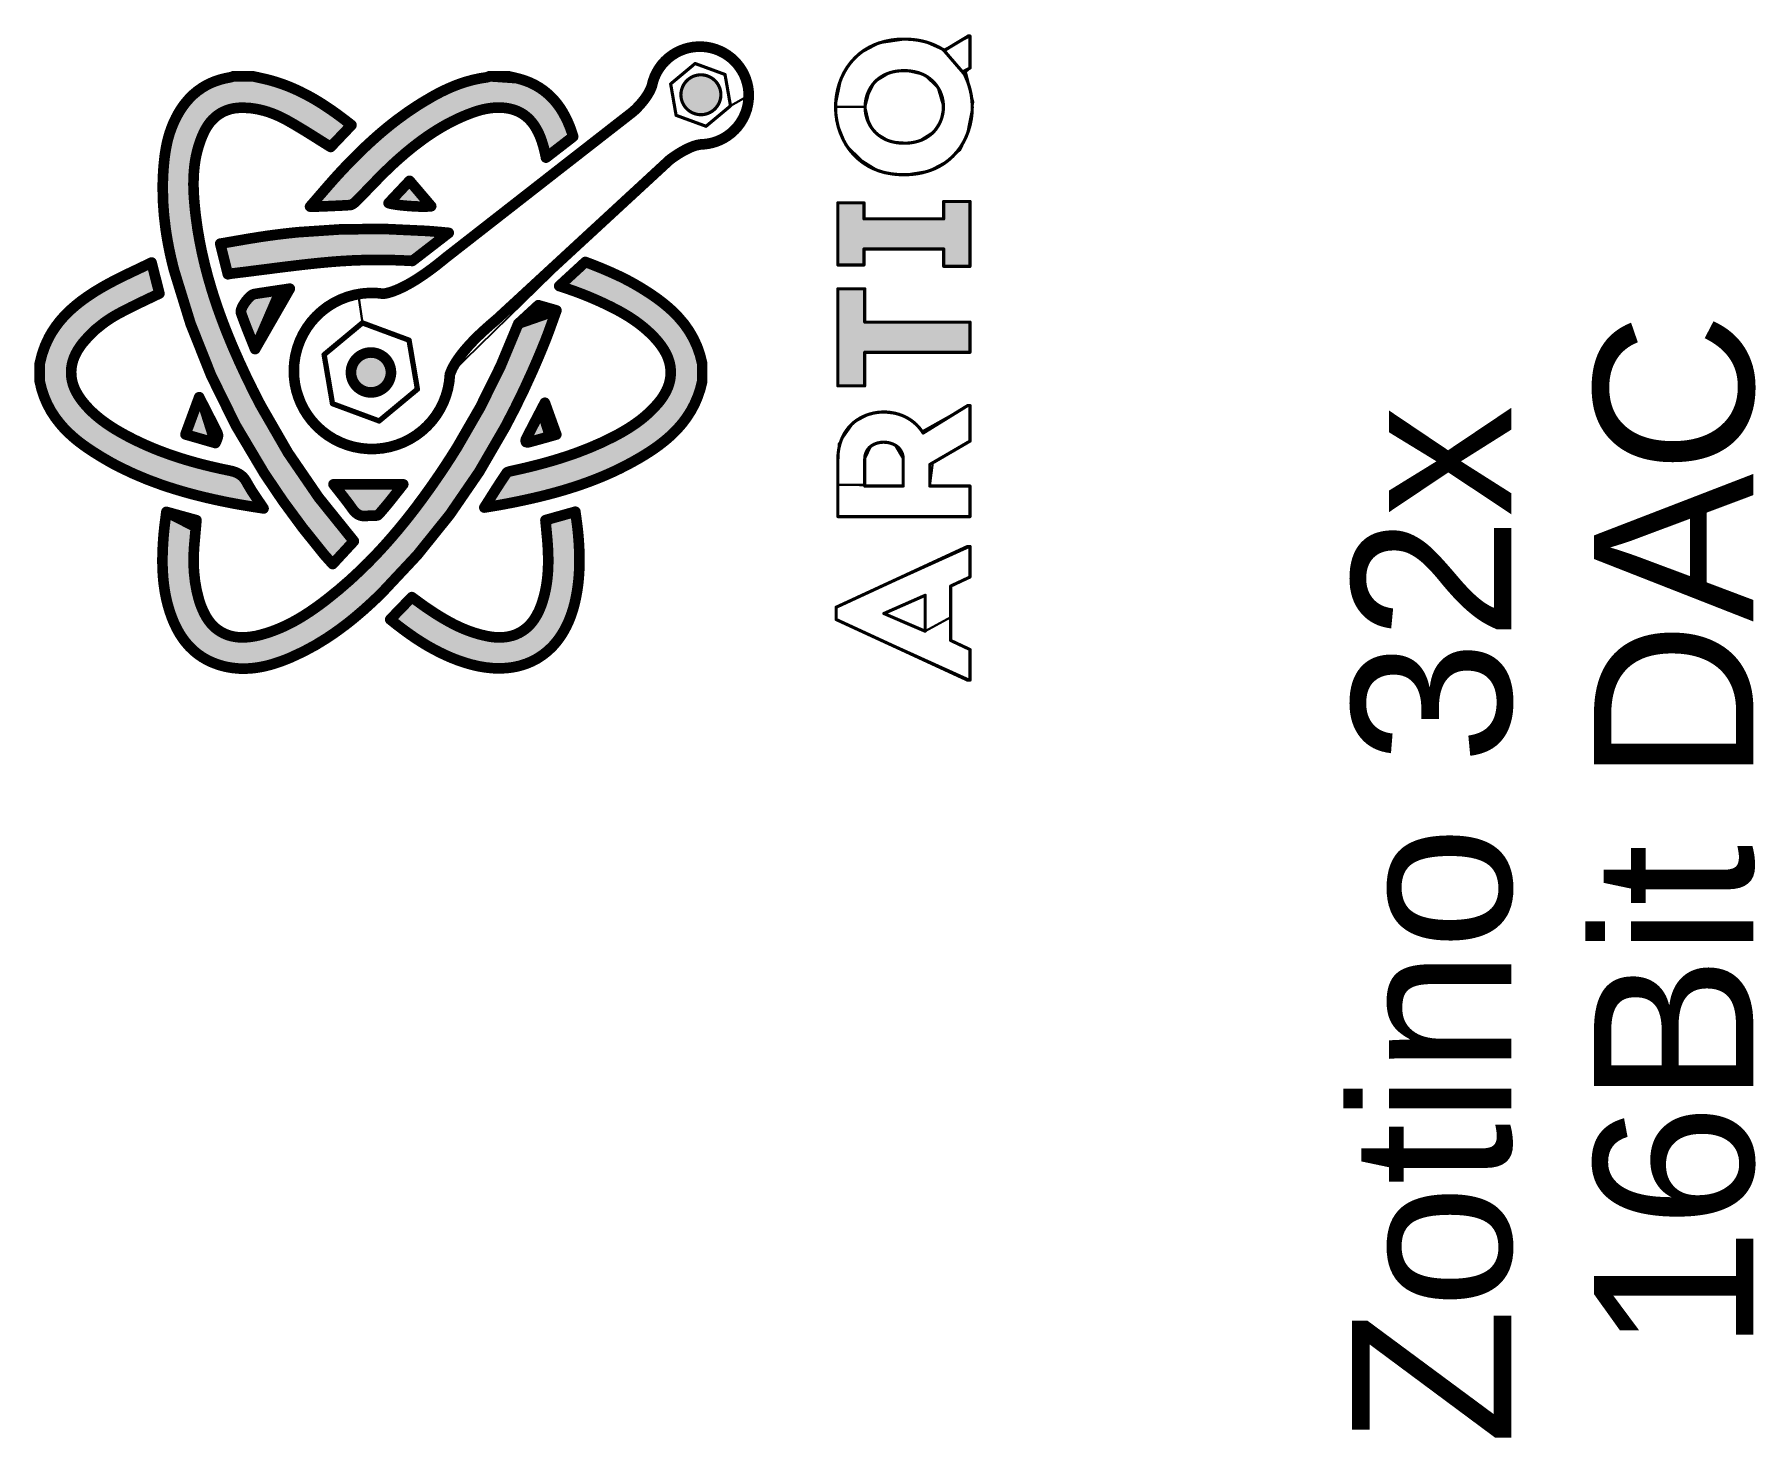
# Model space of a CAD drawing. Header units: inches. Extents: x 1.54 to 6.34, y 2.18 to 2.72.
# Drawn here: x 1.544 to 2.182, y 2.176 to 2.696 of the extents above; entities outside this region: 5.
import ezdxf

# ---------------------------------------------------------------- set-up
doc = ezdxf.new("R2010")
doc.units = ezdxf.units.IN
doc.header["$MEASUREMENT"] = 0
doc.layers.add('Top Overlay', color=2, linetype='Continuous')
doc.styles.add('Arial', font='', dxfattribs={"height": 0.2})
doc.styles.get('Arial').set_extended_font_data('Arial')

msp = doc.modelspace()

# ---------------------------------------------------------------- texts
at = {"layer": 'Top Overlay', "style": 'Arial'}
for s, height, p in [('v1.4.3', 0.06, (6.33858, 2.5)), ('3', 0.03937, (5.25197, 2.56693)), ('16Bit DAC', 0.059055, (2.1811, 2.20776)), ('Zotino 32x', 0.059055, (2.09136, 2.17332)), ('2', 0.03937, (5.25197, 2.4685)), ('1', 0.03937, (5.25197, 2.37402)), ('0', 0.03937, (5.25197, 2.26772))]:
    msp.add_text(s, height=height, rotation=90, dxfattribs=at).set_placement(p)

# ---------------------------------------------------------------- hatches: boundary and pattern name
at = {"layer": 'Top Overlay'}
for points in [[(1.66152, 2.66242), (1.65284, 2.65491), (1.63587, 2.66511), (1.62136, 2.66888), (1.60999, 2.66443), (1.60543, 2.65637), (1.60295, 2.64076), (1.60382, 2.62854), (1.61769, 2.57984), (1.639, 2.539), (1.66196, 2.50875), (1.65455, 2.49972), (1.637, 2.523), (1.621, 2.548), (1.604, 2.58), (1.59361, 2.61805), (1.59156, 2.63883), (1.59271, 2.65357), (1.5969, 2.66597), (1.60613, 2.67625), (1.62491, 2.68052), (1.63819, 2.67675)], [(1.64689, 2.63305), (1.66497, 2.65277), (1.69183, 2.67319), (1.71197, 2.6802), (1.72539, 2.67905), (1.73463, 2.6737), (1.74245, 2.66181), (1.7437, 2.65815), (1.73362, 2.65036), (1.73035, 2.66047), (1.72254, 2.66779), (1.71179, 2.66853), (1.70068, 2.66468), (1.68621, 2.65579), (1.67354, 2.64472), (1.66133, 2.63286)], [(1.68305, 2.64176), (1.68962, 2.63224), (1.67527, 2.63351), (1.68233, 2.641)], [(1.84181, 2.63361), (1.84181, 2.61058), (1.85147, 2.61058), (1.85147, 2.6165), (1.88103, 2.6165), (1.88103, 2.61007), (1.89077, 2.61007), (1.89077, 2.63411), (1.88103, 2.63411), (1.88103, 2.62768), (1.85147, 2.62768), (1.85147, 2.63361)], [(1.61417, 2.61811), (1.6157, 2.60714), (1.64867, 2.61123), (1.67292, 2.61246), (1.6841, 2.61208), (1.69756, 2.62248), (1.663, 2.624), (1.63012, 2.62133), (1.61339, 2.61856)], [(1.58741, 2.61148), (1.59033, 2.60856), (1.59033, 2.60002), (1.587, 2.60002), (1.58092, 2.59393), (1.57548, 2.59393), (1.56325, 2.58171), (1.56195, 2.58171), (1.56195, 2.58012), (1.55778, 2.57596), (1.55778, 2.56553), (1.56197, 2.56134), (1.56197, 2.55951), (1.56999, 2.55148), (1.57319, 2.55148), (1.57997, 2.5447), (1.58754, 2.5447), (1.59339, 2.53885), (1.60147, 2.53885), (1.60387, 2.53645), (1.61423, 2.53645), (1.61807, 2.53261), (1.62058, 2.53261), (1.62058, 2.53095), (1.62593, 2.5256), (1.62593, 2.52081), (1.61972, 2.52081), (1.61639, 2.52413), (1.60177, 2.52413), (1.59677, 2.52913), (1.58898, 2.52913), (1.58661, 2.5315), (1.57989, 2.5315), (1.57387, 2.53752), (1.56872, 2.53752), (1.55903, 2.54722), (1.55787, 2.54722), (1.55351, 2.55171), (1.55351, 2.55279), (1.54724, 2.55906), (1.54724, 2.58268), (1.5748, 2.6063), (1.57874, 2.6063), (1.58268, 2.61024), (1.58661, 2.61024)], [(1.7482, 2.61168), (1.77144, 2.60043), (1.78257, 2.59135), (1.7915, 2.57407), (1.7915, 2.56742), (1.787, 2.557), (1.77557, 2.54381), (1.75802, 2.5337), (1.73025, 2.52447), (1.71158, 2.52196), (1.71923, 2.5337), (1.73795, 2.5386), (1.75842, 2.54679), (1.76969, 2.55398), (1.77816, 2.56385), (1.77968, 2.57298), (1.77524, 2.58204), (1.76551, 2.59061), (1.74705, 2.59978), (1.73852, 2.60277)], [(1.6378, 2.60236), (1.62598, 2.57874), (1.62205, 2.59449), (1.62205, 2.59843)], [(1.85176, 2.60175), (1.85176, 2.5894), (1.89077, 2.5894), (1.89077, 2.57821), (1.85176, 2.57821), (1.85176, 2.56579), (1.84181, 2.56579), (1.84181, 2.60175)], [(1.73722, 2.59302), (1.71849, 2.55053), (1.694, 2.512), (1.67279, 2.48906), (1.65246, 2.47232), (1.63114, 2.46231), (1.618, 2.462), (1.6043, 2.46653), (1.59671, 2.47592), (1.59211, 2.49108), (1.5915, 2.50372), (1.59292, 2.51905), (1.60406, 2.51597), (1.60301, 2.50047), (1.60507, 2.4862), (1.6086, 2.47875), (1.61548, 2.47347), (1.62236, 2.47257), (1.633, 2.473), (1.64703, 2.48271), (1.663, 2.496), (1.69355, 2.53206), (1.715, 2.57), (1.72338, 2.58883), (1.73078, 2.59565)], [(1.66871, 2.57813), (1.674, 2.576), (1.67615, 2.57076), (1.674, 2.565), (1.66877, 2.56333), (1.664, 2.566), (1.66132, 2.5707), (1.665, 2.577)], [(1.61024, 2.55512), (1.61024, 2.54724), (1.60236, 2.54724), (1.60236, 2.55118), (1.6063, 2.55906)], [(1.73195, 2.55711), (1.73743, 2.54772), (1.72618, 2.54501)], [(1.65486, 2.52927), (1.68016, 2.52859), (1.67081, 2.51771), (1.66275, 2.51908), (1.655, 2.52909)], [(1.84181, 2.52864), (1.85176, 2.52864), (1.85176, 2.52904), (1.84181, 2.52904)], [(1.7445, 2.51912), (1.74594, 2.49776), (1.74261, 2.47995), (1.736, 2.468), (1.72393, 2.46202), (1.71396, 2.46112), (1.69862, 2.46496), (1.67588, 2.47918), (1.68388, 2.48747), (1.69537, 2.47965), (1.71181, 2.473), (1.71967, 2.47283), (1.72767, 2.47726), (1.73232, 2.48586), (1.73444, 2.50098), (1.73341, 2.516)]]:
    msp.add_hatch(color=2, dxfattribs=at).paths.add_polyline_path(points)
h = msp.add_hatch(color=2, dxfattribs=at)
edge = h.paths.add_edge_path()
edge.add_arc((1.791, 2.67368), 0.00739, 90, 180)
edge.add_line((1.78361, 2.67368), (1.78361, 2.67364))
edge.add_arc((1.79098, 2.67364), 0.00737, 180, 270)
edge.add_line((1.79098, 2.66627), (1.79106, 2.66627))
edge.add_arc((1.79106, 2.67365), 0.00738, 270, 360)
edge.add_line((1.79844, 2.67365), (1.79844, 2.6737))
edge.add_arc((1.79106, 2.6737), 0.00737, 0, 90)
edge.add_line((1.79106, 2.68107), (1.791, 2.68107))

# ---------------------------------------------------------------- linework, layer by layer
for p, q in [((1.84986, 2.68893), (1.85701, 2.69284)), ((1.85701, 2.69284), (1.86636, 2.69413)), ((1.86636, 2.69413), (1.8696, 2.69413)), ((1.8696, 2.69413), (1.87414, 2.6933)), ((1.87414, 2.6933), (1.88088, 2.69037)), ((1.88088, 2.69037), (1.89077, 2.69544)), ((1.89077, 2.69544), (1.89077, 2.68358)), ((1.777, 2.684), (1.77904, 2.68734)), ((1.77904, 2.68734), (1.795, 2.692)), ((1.795, 2.692), (1.801, 2.687)), ((1.801, 2.687), (1.80457, 2.68496)), ((1.84597, 2.68503), (1.84986, 2.68893)), ((1.77233, 2.67564), (1.777, 2.684)), ((1.78889, 2.68525), (1.77982, 2.67768)), ((1.79997, 2.68118), (1.78889, 2.68525)), ((1.802, 2.66954), (1.79997, 2.68118)), ((1.80457, 2.68496), (1.80876, 2.67339)), ((1.84094, 2.66916), (1.84313, 2.67992)), ((1.84313, 2.67992), (1.84597, 2.68503)), ((1.86104, 2.68183), (1.85541, 2.67831)), ((1.86636, 2.6826), (1.86104, 2.68183)), ((1.87392, 2.68092), (1.86636, 2.6826)), ((1.879, 2.676), (1.87392, 2.68092)), ((1.89077, 2.68358), (1.88925, 2.68215)), ((1.88925, 2.68215), (1.892, 2.67091)), ((1.7669, 2.66836), (1.77233, 2.67564)), ((1.77982, 2.67768), (1.78184, 2.66605)), ((1.80876, 2.67339), (1.802, 2.66954)), ((1.802, 2.66954), (1.80876, 2.67339)), ((1.80876, 2.67339), (1.808, 2.665)), ((1.85311, 2.67389), (1.8519, 2.66916)), ((1.85541, 2.67831), (1.85311, 2.67389)), ((1.88092, 2.66916), (1.879, 2.676)), ((1.68417, 2.60435), (1.7669, 2.66836)), ((1.79293, 2.66199), (1.802, 2.66954)), ((1.842, 2.662), (1.84094, 2.66916)), ((1.84094, 2.66916), (1.8519, 2.66916)), ((1.8519, 2.66916), (1.84094, 2.66916)), ((1.8519, 2.66916), (1.85311, 2.664)), ((1.88, 2.664), (1.88092, 2.66916)), ((1.892, 2.67091), (1.88943, 2.65829)), ((1.78184, 2.66605), (1.79293, 2.66199)), ((1.808, 2.665), (1.8022, 2.65943)), ((1.84486, 2.65508), (1.842, 2.662)), ((1.85311, 2.664), (1.855, 2.66)), ((1.87739, 2.66001), (1.88, 2.664)), ((1.79199, 2.65531), (1.78449, 2.65285)), ((1.8022, 2.65943), (1.79199, 2.65531)), ((1.851, 2.649), (1.84486, 2.65508)), ((1.855, 2.66), (1.86104, 2.65649)), ((1.86104, 2.65649), (1.8692, 2.65591)), ((1.8692, 2.65591), (1.87171, 2.65649)), ((1.87171, 2.65649), (1.87739, 2.66001)), ((1.88943, 2.65829), (1.887, 2.653)), ((1.77953, 2.64961), (1.69799, 2.56999)), ((1.78449, 2.65285), (1.77953, 2.64961)), ((1.856, 2.646), (1.851, 2.649)), ((1.88274, 2.64935), (1.87562, 2.64544)), ((1.887, 2.653), (1.88274, 2.64935)), ((1.86159, 2.64421), (1.856, 2.646)), ((1.86636, 2.64402), (1.86159, 2.64421)), ((1.87562, 2.64544), (1.86636, 2.64402)), ((1.67338, 2.5999), (1.68417, 2.60435)), ((1.65062, 2.59356), (1.664, 2.6)), ((1.66556, 2.58911), (1.664, 2.6)), ((1.664, 2.6), (1.67338, 2.5999)), ((1.664, 2.6), (1.66556, 2.58911)), ((1.642, 2.582), (1.65062, 2.59356)), ((1.66556, 2.58911), (1.65138, 2.57733)), ((1.68286, 2.5827), (1.66556, 2.58911)), ((1.64016, 2.57127), (1.642, 2.582)), ((1.65138, 2.57733), (1.65448, 2.55916)), ((1.68595, 2.56453), (1.68286, 2.5827)), ((1.64682, 2.55282), (1.64016, 2.57127)), ((1.67177, 2.55276), (1.68595, 2.56453)), ((1.69799, 2.56999), (1.696, 2.561)), ((1.65448, 2.55916), (1.67177, 2.55276)), ((1.696, 2.561), (1.68756, 2.54903)), ((1.87299, 2.54897), (1.88992, 2.55851)), ((1.88992, 2.55851), (1.89077, 2.55851)), ((1.89077, 2.55851), (1.89077, 2.54533)), ((1.65, 2.549), (1.64682, 2.55282)), ((1.84217, 2.54437), (1.84774, 2.55229)), ((1.84774, 2.55229), (1.85346, 2.55524)), ((1.85346, 2.55524), (1.858, 2.55604)), ((1.858, 2.55604), (1.86449, 2.55524)), ((1.86449, 2.55524), (1.86896, 2.553)), ((1.86896, 2.553), (1.87299, 2.54897)), ((1.659, 2.544), (1.65, 2.549)), ((1.68756, 2.54903), (1.674, 2.543)), ((1.674, 2.543), (1.659, 2.544)), ((1.84181, 2.52904), (1.84217, 2.54437)), ((1.85404, 2.54344), (1.85176, 2.53875)), ((1.85781, 2.54487), (1.85404, 2.54344)), ((1.8629, 2.5439), (1.85781, 2.54487)), ((1.866, 2.53873), (1.8629, 2.5439)), ((1.89077, 2.54533), (1.877, 2.53731)), ((1.85176, 2.53875), (1.85176, 2.52904)), ((1.866, 2.52868), (1.866, 2.53873)), ((1.877, 2.53731), (1.87588, 2.52868)), ((1.84181, 2.51735), (1.84181, 2.52904)), ((1.84181, 2.52904), (1.866, 2.52868)), ((1.85176, 2.52904), (1.84181, 2.52904)), ((1.87588, 2.52868), (1.89077, 2.52868)), ((1.89077, 2.52868), (1.89077, 2.51735)), ((1.89077, 2.51735), (1.84181, 2.51735)), ((1.84115, 2.4837), (1.89077, 2.50624)), ((1.89077, 2.50624), (1.89077, 2.49492)), ((1.89077, 2.49492), (1.88361, 2.49156)), ((1.87416, 2.48813), (1.85886, 2.48139)), ((1.87416, 2.47482), (1.87416, 2.48813)), ((1.88361, 2.49156), (1.88361, 2.48)), ((1.84115, 2.47917), (1.84115, 2.4837)), ((1.89077, 2.4567), (1.84115, 2.47917)), ((1.85886, 2.48139), (1.87416, 2.47482)), ((1.88361, 2.48), (1.87416, 2.47482)), ((1.87416, 2.47482), (1.88361, 2.48)), ((1.88361, 2.48), (1.88361, 2.4714)), ((1.88361, 2.4714), (1.89077, 2.46803)), ((1.89077, 2.46803), (1.89077, 2.4567))]:
    msp.add_line(p, q, dxfattribs=at)
for points, const_width in [([(1.77904, 2.68734, -0.41449), (1.80457, 2.68496)], 0.00394), ([(1.84986, 2.68893, -0.08923), (1.85701, 2.69284)], 0.00118), ([(1.85701, 2.69284, -0.082173), (1.86636, 2.69429)], 0.00118), ([(1.86636, 2.69429, -0.024862), (1.8696, 2.69413)], 0.00118), ([(1.8696, 2.69413, -0.041128), (1.87417, 2.69331)], 0.00118), ([(1.87417, 2.69331, -0.076296), (1.88088, 2.69037)], 0.00118), ([(1.77285, 2.67693, -0.173003), (1.77904, 2.68734)], 0.00394), ([(1.80457, 2.68496, -0.175954), (1.80876, 2.67339)], 0.00394), ([(1.84313, 2.67992, -0.121713), (1.84986, 2.68893)], 0.00118), ([(1.60613, 2.67625, -0.053756), (1.61096, 2.67866)], 0.00394), ([(1.61096, 2.67866, -0.047871), (1.61648, 2.68011)], 0.00394), ([(1.61668, 2.68015, -0.015023), (1.61648, 2.68011)], 0.00394), ([(1.61678, 2.68017, -0.006465), (1.61668, 2.68015)], 0.00394), ([(1.61688, 2.6802, -0.005746), (1.61678, 2.68017)], 0.00394), ([(1.61698, 2.68023, -0.005016), (1.61688, 2.6802)], 0.00394), ([(1.63112, 2.6791, -0.03101), (1.63819, 2.67675)], 0.00394), ([(1.70001, 2.67709, -0.019483), (1.70397, 2.67847)], 0.00394), ([(1.70397, 2.67847, -0.043394), (1.71173, 2.68014)], 0.00394), ([(1.71189, 2.68017, -0.03354), (1.71173, 2.68014)], 0.00394), ([(1.71197, 2.6802, -0.014467), (1.71189, 2.68017)], 0.00394), ([(1.71204, 2.68022, -0.01282), (1.71197, 2.6802)], 0.00394), ([(1.71211, 2.68025, -0.011133), (1.71204, 2.68022)], 0.00394), ([(1.71219, 2.68029, -0.009431), (1.71211, 2.68025)], 0.00394), ([(1.71225, 2.68032, -0.007722), (1.71219, 2.68029)], 0.00394), ([(1.71232, 2.68036, -0.006), (1.71225, 2.68032)], 0.00394), ([(1.71245, 2.68043, -0.006688), (1.71232, 2.68036)], 0.00394), ([(1.72264, 2.67983, -0.022927), (1.72539, 2.67905)], 0.00394), ([(1.72539, 2.67905, -0.105667), (1.73463, 2.6737)], 0.00394), ([(1.78361, 2.67364, -0.410323), (1.791, 2.68107)], 0.00118), ([(1.791, 2.68107, -0.411419), (1.79844, 2.6737)], 0.00118), ([(1.84094, 2.66916, -0.10144), (1.84313, 2.67992)], 0.00118), ([(1.85541, 2.67831, -0.130203), (1.86104, 2.68183)], 0.00118), ([(1.86104, 2.68183, -0.040287), (1.86354, 2.6824)], 0.00118), ([(1.86354, 2.6824, -0.036986), (1.86636, 2.6826)], 0.00118), ([(1.86636, 2.6826, -0.076951), (1.87171, 2.68183)], 0.00118), ([(1.87171, 2.68183, -0.042274), (1.87392, 2.68092)], 0.00118), ([(1.87392, 2.68092, -0.283151), (1.88092, 2.66916)], 0.00118), ([(1.88855, 2.68149, -0.012843), (1.88912, 2.68035)], 0.00118), ([(1.88912, 2.68035, -0.10974), (1.89161, 2.66899)], 0.00118), ([(1.60012, 2.67082, -0.080724), (1.60613, 2.67625)], 0.00394), ([(1.63819, 2.67675, -0.025991), (1.64474, 2.6737)], 0.00394), ([(1.64474, 2.6737, -0.011005), (1.64783, 2.67198)], 0.00394), ([(1.64783, 2.67198, -0.009667), (1.6508, 2.67016)], 0.00394), ([(1.67835, 2.66436, -0.035856), (1.69183, 2.67319)], 0.00394), ([(1.69183, 2.67319, -0.015687), (1.69597, 2.67533)], 0.00394), ([(1.69597, 2.67533, -0.017635), (1.70001, 2.67709)], 0.00394), ([(1.73463, 2.6737, -0.05117), (1.73824, 2.66965)], 0.00394), ([(1.7701, 2.672, -0.011609), (1.76925, 2.67093)], 0.00394), ([(1.77091, 2.67315, -0.014013), (1.7701, 2.672)], 0.00394), ([(1.77167, 2.67437, -0.017149), (1.77091, 2.67315)], 0.00394), ([(1.77233, 2.67564, -0.021259), (1.77167, 2.67437)], 0.00394), ([(1.77285, 2.67693, -0.02662), (1.77233, 2.67564)], 0.00394), ([(1.79106, 2.66627, -0.41043), (1.78361, 2.67364)], 0.00118), ([(1.79844, 2.6737, -0.410932), (1.79106, 2.66627)], 0.00118), ([(1.80876, 2.67339, -0.223695), (1.8022, 2.65943)], 0.00394), ([(1.8519, 2.66916, -0.188409), (1.85541, 2.67831)], 0.00118), ([(1.59553, 2.66316, -0.019867), (1.5969, 2.66597)], 0.00394), ([(1.5969, 2.66597, -0.021996), (1.59843, 2.66852)], 0.00394), ([(1.59843, 2.66852, -0.024004), (1.60012, 2.67082)], 0.00394), ([(1.60999, 2.66443, -0.187476), (1.6194, 2.6688)], 0.00394), ([(1.6194, 2.6688, -0.024382), (1.62136, 2.66888)], 0.00394), ([(1.62136, 2.66888, -0.06842), (1.62933, 2.66769)], 0.00394), ([(1.62933, 2.66769, -0.024272), (1.63258, 2.66658)], 0.00394), ([(1.63258, 2.66658, -0.021766), (1.63587, 2.66511)], 0.00394), ([(1.63587, 2.66511, -0.009885), (1.63755, 2.66423)], 0.00394), ([(1.6508, 2.67016, -0.008327), (1.65365, 2.66827)], 0.00394), ([(1.65365, 2.66827, -0.006979), (1.65639, 2.66633)], 0.00394), ([(1.65639, 2.66633, -0.009812), (1.66152, 2.66242)], 0.00394), ([(1.6949, 2.66163, -0.022545), (1.70068, 2.66468)], 0.00394), ([(1.70068, 2.66468, -0.023636), (1.70653, 2.6671)], 0.00394), ([(1.70653, 2.6671, -0.01948), (1.70921, 2.66795)], 0.00394), ([(1.70921, 2.66795, -0.022268), (1.71179, 2.66853)], 0.00394), ([(1.71179, 2.66853, -0.024905), (1.71427, 2.66885)], 0.00394), ([(1.71427, 2.66885, -0.027074), (1.71667, 2.66891)], 0.00394), ([(1.71667, 2.66891, -0.028432), (1.71899, 2.66871)], 0.00394), ([(1.71899, 2.66871, -0.057538), (1.72254, 2.66779)], 0.00394), ([(1.72254, 2.66779, -0.127289), (1.72821, 2.66368)], 0.00394), ([(1.73824, 2.66965, -0.02322), (1.7398, 2.66727)], 0.00394), ([(1.7398, 2.66727, -0.040534), (1.74245, 2.66181)], 0.00394), ([(1.7669, 2.66836, -0.012226), (1.76584, 2.66737)], 0.00394), ([(1.76925, 2.67093, -0.025003), (1.7669, 2.66836)], 0.00394), ([(1.84486, 2.65508, -0.139016), (1.84094, 2.66916)], 0.00118), ([(1.85886, 2.65739, -0.282047), (1.8519, 2.66916)], 0.00118), ([(1.88092, 2.66916, -0.189487), (1.87739, 2.66001)], 0.00118), ([(1.89161, 2.66899, -0.101479), (1.88943, 2.65829)], 0.00118), ([(1.59354, 2.65743, -0.04001), (1.59553, 2.66316)], 0.00394), ([(1.60543, 2.65637, -0.024863), (1.60684, 2.65976)], 0.00394), ([(1.60684, 2.65976, -0.05067), (1.60882, 2.66305)], 0.00394), ([(1.60882, 2.66305, -0.028769), (1.60999, 2.66443)], 0.00394), ([(1.63755, 2.66423, -0.005359), (1.63988, 2.66291)], 0.00394), ([(1.66497, 2.65277, -0.014088), (1.67169, 2.65894)], 0.00394), ([(1.67169, 2.65894, -0.015961), (1.67835, 2.66436)], 0.00394), ([(1.68912, 2.65792, -0.020498), (1.6949, 2.66163)], 0.00394), ([(1.72821, 2.66368, -0.02748), (1.72934, 2.66217)], 0.00394), ([(1.72934, 2.66217, -0.024751), (1.73035, 2.66047)], 0.00394), ([(1.73035, 2.66047, -0.021927), (1.73126, 2.65857)], 0.00394), ([(1.73126, 2.65857, -0.019217), (1.73205, 2.65648)], 0.00394), ([(1.74258, 2.66145, -0.004803), (1.74285, 2.66072)], 0.00394), ([(1.74335, 2.65926, -0.004708), (1.7437, 2.65815)], 0.00394), ([(1.8022, 2.65943, -0.156475), (1.79199, 2.65531)], 0.00394), ([(1.87739, 2.66001, -0.129767), (1.87171, 2.65649)], 0.00118), ([(1.5924, 2.65166, -0.008313), (1.59271, 2.65357)], 0.00394), ([(1.59271, 2.65357, -0.009536), (1.59308, 2.6555)], 0.00394), ([(1.59308, 2.6555, -0.010783), (1.59354, 2.65743)], 0.00394), ([(1.60391, 2.65093, -0.03575), (1.60543, 2.65637)], 0.00394), ([(1.66157, 2.64938, -0.006285), (1.66497, 2.65277)], 0.00394), ([(1.67729, 2.64831, -0.015116), (1.68327, 2.65349)], 0.00394), ([(1.68327, 2.65349, -0.008603), (1.68621, 2.65579)], 0.00394), ([(1.68621, 2.65579, -0.009289), (1.68912, 2.65792)], 0.00394), ([(1.73205, 2.65648, -0.026249), (1.73323, 2.65224)], 0.00394), ([(1.73323, 2.65224, -0.010245), (1.73362, 2.65036)], 0.00394), ([(1.78212, 2.65141, -0.007725), (1.78326, 2.65213)], 0.00394), ([(1.78326, 2.65213, -0.009364), (1.78449, 2.65285)], 0.00394), ([(1.78449, 2.65285, -0.011553), (1.7858, 2.65353)], 0.00394), ([(1.7858, 2.65353, -0.014545), (1.78714, 2.65415)], 0.00394), ([(1.78714, 2.65415, -0.018725), (1.78848, 2.65467)], 0.00394), ([(1.78848, 2.65467, -0.057456), (1.7911, 2.65527)], 0.00394), ([(1.79115, 2.65527, -0.007388), (1.7911, 2.65527)], 0.00394), ([(1.79187, 2.6553, -0.013295), (1.792, 2.6553)], 0.00394), ([(1.8614, 2.6444, -0.223663), (1.84486, 2.65508)], 0.00118), ([(1.86104, 2.65649, -0.042507), (1.85886, 2.65739)], 0.00118), ([(1.86636, 2.65571, -0.07753), (1.86104, 2.65649)], 0.00118), ([(1.8692, 2.65591, -0.036709), (1.86636, 2.65571)], 0.00118), ([(1.87171, 2.65649, -0.040012), (1.8692, 2.65591)], 0.00118), ([(1.88943, 2.65829, -0.121683), (1.88274, 2.64935)], 0.00118), ([(1.59182, 2.6461, -0.004706), (1.59197, 2.64791)], 0.00394), ([(1.59197, 2.64791, -0.005914), (1.59216, 2.64977)], 0.00394), ([(1.59216, 2.64977, -0.00711), (1.5924, 2.65166)], 0.00394), ([(1.60295, 2.64076, -0.028759), (1.6033, 2.64704)], 0.00394), ([(1.6033, 2.64704, -0.021799), (1.60391, 2.65093)], 0.00394), ([(1.65813, 2.64579, -0.005775), (1.66157, 2.64938)], 0.00394), ([(1.77953, 2.64961, -0.016514), (1.78212, 2.65141)], 0.00394), ([(1.88274, 2.64935, -0.08921), (1.87564, 2.64547)], 0.00118), ([(1.59156, 2.63883, -0.014427), (1.59171, 2.64433)], 0.00394), ([(1.60299, 2.63858, -0.008018), (1.60295, 2.64076)], 0.00394), ([(1.86636, 2.64402, -0.039292), (1.8614, 2.6444)], 0.00118), ([(1.87564, 2.64547, -0.082179), (1.86636, 2.64402)], 0.00118), ([(1.5926, 2.62416, -0.034736), (1.59156, 2.63883)], 0.00394), ([(1.60306, 2.63688, -0.005553), (1.60299, 2.63858)], 0.00394), ([(1.60317, 2.63512, -0.005035), (1.60306, 2.63688)], 0.00394), ([(1.60382, 2.62854, -0.011766), (1.60317, 2.63512)], 0.00394), ([(1.66133, 2.63286, -0.05902), (1.66097, 2.63279)], 0.00394), ([(1.66153, 2.63293, -0.022323), (1.66133, 2.63286)], 0.00394), ([(1.66173, 2.63303, -0.019008), (1.66153, 2.63293)], 0.00394), ([(1.66194, 2.63314, -0.016532), (1.66173, 2.63303)], 0.00394), ([(1.66215, 2.63328, -0.014688), (1.66194, 2.63314)], 0.00394), ([(1.66237, 2.63343, -0.013321), (1.66215, 2.63328)], 0.00394), ([(1.66259, 2.63361, -0.012318), (1.66237, 2.63343)], 0.00394), ([(1.66304, 2.63401, -0.022674), (1.66259, 2.63361)], 0.00394), ([(1.67727, 2.63307, -0.039154), (1.67527, 2.63351)], 0.00394), ([(1.67875, 2.63285, -0.0082), (1.67727, 2.63307)], 0.00394), ([(1.68045, 2.63265, -0.006236), (1.67875, 2.63285)], 0.00394), ([(1.60609, 2.6152, -0.02284), (1.60382, 2.62854)], 0.00394), ([(1.64621, 2.63222, -0.005128), (1.64622, 2.63222)], 0.00394), ([(1.64622, 2.63222, -0.005937), (1.64623, 2.63221)], 0.00394), ([(1.64623, 2.63221, -0.006718), (1.64623, 2.63221)], 0.00394), ([(1.64623, 2.63221, -0.007454), (1.64624, 2.63221)], 0.00394), ([(1.64624, 2.63221, -0.008125), (1.64625, 2.63221)], 0.00394), ([(1.64664, 2.63215, -0.00478), (1.64659, 2.63215)], 0.00394), ([(1.64669, 2.63214, -0.006375), (1.64664, 2.63215)], 0.00394), ([(1.64674, 2.63214, -0.008143), (1.64669, 2.63214)], 0.00394), ([(1.64678, 2.63214, -0.009974), (1.64674, 2.63214)], 0.00394), ([(1.64682, 2.63214, -0.011695), (1.64678, 2.63214)], 0.00394), ([(1.68229, 2.63248, -0.005551), (1.68045, 2.63265)], 0.00394), ([(1.68611, 2.63225, -0.011844), (1.68229, 2.63248)], 0.00394), ([(1.68794, 2.63221, -0.007922), (1.68611, 2.63225)], 0.00394), ([(1.68962, 2.63224, -0.010953), (1.68794, 2.63221)], 0.00394), ([(1.69106, 2.63235, -0.01706), (1.68962, 2.63224)], 0.00394), ([(1.59361, 2.61805, -0.012577), (1.5926, 2.62416)], 0.00394), ([(1.63012, 2.62133, -0.011231), (1.64166, 2.62271)], 0.00394), ([(1.64166, 2.62271, -0.042531), (1.68927, 2.6232)], 0.00394), ([(1.59497, 2.61176, -0.01161), (1.59361, 2.61805)], 0.00394), ([(1.60969, 2.60147, -0.021036), (1.60609, 2.6152)], 0.00394), ([(1.59578, 2.60854, -0.005417), (1.59497, 2.61176)], 0.00394), ([(1.62916, 2.53339, -0.079203), (1.59578, 2.60854)], 0.00394), ([(1.61629, 2.60725, -0.004388), (1.6157, 2.60714)], 0.00394), ([(1.65682, 2.61195, -0.020612), (1.67292, 2.61246)], 0.00394), ([(1.67292, 2.61246, -0.012638), (1.6841, 2.61208)], 0.00394), ([(1.68976, 2.60805, -0.010053), (1.68683, 2.60603)], 0.00394), ([(1.69298, 2.61046, -0.009067), (1.68976, 2.60805)], 0.00394), ([(1.69649, 2.61328, -0.008198), (1.69298, 2.61046)], 0.00394), ([(1.7482, 2.61168, -0.004384), (1.75078, 2.61072)], 0.00394), ([(1.75078, 2.61072, -0.018842), (1.76073, 2.60646)], 0.00394), ([(1.56159, 2.59741, -0.029496), (1.56897, 2.60224)], 0.00394), ([(1.612, 2.59442, -0.009613), (1.60969, 2.60147)], 0.00394), ([(1.67772, 2.60112, -0.017158), (1.67605, 2.60053)], 0.00394), ([(1.67962, 2.60193, -0.015433), (1.67772, 2.60112)], 0.00394), ([(1.68177, 2.603, -0.013856), (1.67962, 2.60193)], 0.00394), ([(1.68417, 2.60435, -0.012437), (1.68177, 2.603)], 0.00394), ([(1.68683, 2.60603, -0.011173), (1.68417, 2.60435)], 0.00394), ([(1.73852, 2.60277, -0.016334), (1.74705, 2.59978)], 0.00394), ([(1.76073, 2.60646, -0.005194), (1.76228, 2.60571)], 0.00394), ([(1.76228, 2.60571, -0.019607), (1.76851, 2.60227)], 0.00394), ([(1.76851, 2.60227, -0.007922), (1.77144, 2.60043)], 0.00394), ([(1.55569, 2.59227, -0.02036), (1.55846, 2.59488)], 0.00394), ([(1.55846, 2.59488, -0.018109), (1.56159, 2.59741)], 0.00394), ([(1.6206, 2.59386, -0.036452), (1.62087, 2.59461)], 0.00394), ([(1.62087, 2.59461, -0.024324), (1.62127, 2.59543)], 0.00394), ([(1.62127, 2.59543, -0.035042), (1.62238, 2.59712)], 0.00394), ([(1.62238, 2.59712, -0.016993), (1.62303, 2.59792)], 0.00394), ([(1.62303, 2.59792, -0.019909), (1.62369, 2.59862)], 0.00394), ([(1.62369, 2.59862, -0.027004), (1.62434, 2.5992)], 0.00394), ([(1.62434, 2.5992, -0.119022), (1.62548, 2.5998)], 0.00394), ([(1.65062, 2.59356, -0.213775), (1.67338, 2.5999)], 0.00394), ([(1.67605, 2.60053, -0.039841), (1.67338, 2.5999)], 0.00394), ([(1.74705, 2.59978, -0.017394), (1.75506, 2.59634)], 0.00394), ([(1.75506, 2.59634, -0.010145), (1.75919, 2.5943)], 0.00394), ([(1.77144, 2.60043, -0.010983), (1.77436, 2.59845)], 0.00394), ([(1.77436, 2.59845, -0.014072), (1.77722, 2.59629)], 0.00394), ([(1.77722, 2.59629, -0.017214), (1.77997, 2.59393)], 0.00394), ([(1.54941, 2.58378, -0.049155), (1.55326, 2.58956)], 0.00394), ([(1.55326, 2.58956, -0.022406), (1.55569, 2.59227)], 0.00394), ([(1.56195, 2.58171, -0.064888), (1.56949, 2.58891)], 0.00394), ([(1.56949, 2.58891, -0.019335), (1.57252, 2.59098)], 0.00394), ([(1.57252, 2.59098, -0.017646), (1.57584, 2.59289)], 0.00394), ([(1.61467, 2.58722, -0.008946), (1.612, 2.59442)], 0.00394), ([(1.6205, 2.59322, -0.064026), (1.6206, 2.59386)], 0.00394), ([(1.62052, 2.59301, -0.045102), (1.6205, 2.59322)], 0.00394), ([(1.62054, 2.59292, -0.022598), (1.62052, 2.59301)], 0.00394), ([(1.62055, 2.5929, -0.00766), (1.62054, 2.59292)], 0.00394), ([(1.64016, 2.57127, -0.22371), (1.65062, 2.59356)], 0.00394), ([(1.72336, 2.58884, -0.048306), (1.70072, 2.54307)], 0.00394), ([(1.70902, 2.58479, -0.01783), (1.71542, 2.59047)], 0.00394), ([(1.75919, 2.5943, -0.007325), (1.7613, 2.59317)], 0.00394), ([(1.7613, 2.59317, -0.008792), (1.76341, 2.59194)], 0.00394), ([(1.76341, 2.59194, -0.010254), (1.76551, 2.59061)], 0.00394), ([(1.76551, 2.59061, -0.011715), (1.76758, 2.58916)], 0.00394), ([(1.76758, 2.58916, -0.013166), (1.7696, 2.58759)], 0.00394), ([(1.77997, 2.59393, -0.020363), (1.78257, 2.59135)], 0.00394), ([(1.78257, 2.59135, -0.140409), (1.7915, 2.57407)], 0.00394), ([(1.54597, 2.57403, -0.073137), (1.54941, 2.58378)], 0.00394), ([(1.56039, 2.57953, -0.027147), (1.56195, 2.58171)], 0.00394), ([(1.61769, 2.57984, -0.008258), (1.61467, 2.58722)], 0.00394), ([(1.70434, 2.57993, -0.011513), (1.70648, 2.58226)], 0.00394), ([(1.70648, 2.58226, -0.01038), (1.70902, 2.58479)], 0.00394), ([(1.73332, 2.58242, -0.008922), (1.72867, 2.57139)], 0.00394), ([(1.7696, 2.58759, -0.03056), (1.77345, 2.58404)], 0.00394), ([(1.77345, 2.58404, -0.017197), (1.77524, 2.58204)], 0.00394), ([(1.77524, 2.58204, -0.059717), (1.77821, 2.57754)], 0.00394), ([(1.55778, 2.56853, -0.15439), (1.55917, 2.57734)], 0.00394), ([(1.55917, 2.57734, -0.030907), (1.56039, 2.57953)], 0.00394), ([(1.62482, 2.56448, -0.014451), (1.61769, 2.57984)], 0.00394), ([(1.66132, 2.5707, -0.410659), (1.66871, 2.57813)], 0.00394), ([(1.66871, 2.57813, -0.411497), (1.67615, 2.57076)], 0.00394), ([(1.69997, 2.57412, -0.015736), (1.70112, 2.57586)], 0.00394), ([(1.70112, 2.57586, -0.014192), (1.70256, 2.5778)], 0.00394), ([(1.70256, 2.5778, -0.012782), (1.70434, 2.57993)], 0.00394), ([(1.77821, 2.57754, -0.035614), (1.77913, 2.57526)], 0.00394), ([(1.64682, 2.55282, -0.17545), (1.64016, 2.57127)], 0.00394), ([(1.66877, 2.56333, -0.410568), (1.66132, 2.5707)], 0.00394), ([(1.67615, 2.57076, -0.41101), (1.66877, 2.56333)], 0.00394), ([(1.69799, 2.56999, -0.212026), (1.68756, 2.54903)], 0.00394), ([(1.69799, 2.56999, -0.020839), (1.69844, 2.57118)], 0.00394), ([(1.69844, 2.57118, -0.01912), (1.69909, 2.57256)], 0.00394), ([(1.69909, 2.57256, -0.017394), (1.69997, 2.57412)], 0.00394), ([(1.72867, 2.57139, -0.019111), (1.71849, 2.55053)], 0.00394), ([(1.77968, 2.57298, -0.159259), (1.77816, 2.56385)], 0.00394), ([(1.77913, 2.57526, -0.038725), (1.77968, 2.57298)], 0.00394), ([(1.55351, 2.55171, -0.12791), (1.54598, 2.56738)], 0.00394), ([(1.55831, 2.56632, -0.037578), (1.55778, 2.56853)], 0.00394), ([(1.55918, 2.56413, -0.034645), (1.55831, 2.56632)], 0.00394), ([(1.56197, 2.55978, -0.058332), (1.55918, 2.56413)], 0.00394), ([(1.62796, 2.55837, -0.006161), (1.62482, 2.56448)], 0.00394), ([(1.77816, 2.56385, -0.03166), (1.77685, 2.56159)], 0.00394), ([(1.7915, 2.56742, -0.06183), (1.78864, 2.55896)], 0.00394), ([(1.56541, 2.55606, -0.034193), (1.56197, 2.55978)], 0.00394), ([(1.66196, 2.50875, -0.058115), (1.62796, 2.55837)], 0.00394), ([(1.77516, 2.55935, -0.047115), (1.76969, 2.55398)], 0.00394), ([(1.77685, 2.56159, -0.027736), (1.77516, 2.55935)], 0.00394), ([(1.78864, 2.55896, -0.056866), (1.78421, 2.55199)], 0.00394), ([(1.55787, 2.54722, -0.036594), (1.55351, 2.55171)], 0.00394), ([(1.5681, 2.55373, -0.020766), (1.56541, 2.55606)], 0.00394), ([(1.56958, 2.5526, -0.009497), (1.5681, 2.55373)], 0.00394), ([(1.57115, 2.55148, -0.008842), (1.56958, 2.5526)], 0.00394), ([(1.57282, 2.55038, -0.008164), (1.57115, 2.55148)], 0.00394), ([(1.57646, 2.54821, -0.014289), (1.57282, 2.55038)], 0.00394), ([(1.68756, 2.54903, -0.414368), (1.64682, 2.55282)], 0.00394), ([(1.71849, 2.55053, -0.075748), (1.67279, 2.48906)], 0.00394), ([(1.76457, 2.55029, -0.008468), (1.76264, 2.54911)], 0.00394), ([(1.76638, 2.55149, -0.009188), (1.76457, 2.55029)], 0.00394), ([(1.76969, 2.55398, -0.020439), (1.76638, 2.55149)], 0.00394), ([(1.78421, 2.55199, -0.024304), (1.78154, 2.54899)], 0.00394), ([(1.84296, 2.54545, -0.134946), (1.84774, 2.55225)], 0.00118), ([(1.84774, 2.55225, -0.098514), (1.85346, 2.55527)], 0.00118), ([(1.85346, 2.55527, -0.153363), (1.86449, 2.5552)], 0.00118), ([(1.86449, 2.5552, -0.167062), (1.87299, 2.54893)], 0.00118), ([(1.56041, 2.5451, -0.016365), (1.55787, 2.54722)], 0.00394), ([(1.56318, 2.54306, -0.01503), (1.56041, 2.5451)], 0.00394), ([(1.58333, 2.5447, -0.01825), (1.57646, 2.54821)], 0.00394), ([(1.59065, 2.54159, -0.017425), (1.58333, 2.5447)], 0.00394), ([(1.6117, 2.546, -0.005528), (1.61157, 2.5457)], 0.00394), ([(1.6116, 2.54879, -0.004907), (1.61169, 2.54859)], 0.00394), ([(1.61169, 2.54859, -0.006468), (1.61176, 2.54841)], 0.00394), ([(1.6118, 2.54627, -0.007797), (1.6117, 2.546)], 0.00394), ([(1.61176, 2.54841, -0.008252), (1.61183, 2.54824)], 0.00394), ([(1.61188, 2.54652, -0.01057), (1.6118, 2.54627)], 0.00394), ([(1.61183, 2.54824, -0.010235), (1.61189, 2.54808)], 0.00394), ([(1.61194, 2.54675, -0.013794), (1.61188, 2.54652)], 0.00394), ([(1.61189, 2.54808, -0.012351), (1.61194, 2.54792)], 0.00394), ([(1.61194, 2.54792, -0.014482), (1.61198, 2.54777)], 0.00394), ([(1.61199, 2.54696, -0.017252), (1.61194, 2.54675)], 0.00394), ([(1.61198, 2.54777, -0.054008), (1.61202, 2.54735)], 0.00394), ([(1.61201, 2.54716, -0.020497), (1.61199, 2.54696)], 0.00394), ([(1.61202, 2.54735, -0.022871), (1.61201, 2.54716)], 0.00394), ([(1.7261, 2.54559, -0.01826), (1.72612, 2.54571)], 0.00394), ([(1.7261, 2.54546, -0.0178), (1.7261, 2.54559)], 0.00394), ([(1.72611, 2.54531, -0.022878), (1.7261, 2.54546)], 0.00394), ([(1.72611, 2.54524, -0.012029), (1.72611, 2.54531)], 0.00394), ([(1.72612, 2.54518, -0.012602), (1.72611, 2.54524)], 0.00394), ([(1.72612, 2.54571, -0.009887), (1.72613, 2.54577)], 0.00394), ([(1.72613, 2.54513, -0.01342), (1.72612, 2.54518)], 0.00394), ([(1.72613, 2.54577, -0.010764), (1.72614, 2.54583)], 0.00394), ([(1.72614, 2.54583, -0.012032), (1.72615, 2.54588)], 0.00394), ([(1.72615, 2.54508, -0.014643), (1.72613, 2.54513)], 0.00394), ([(1.72615, 2.54588, -0.013824), (1.72617, 2.54593)], 0.00394), ([(1.72616, 2.54504, -0.016558), (1.72615, 2.54508)], 0.00394), ([(1.72618, 2.54501, -0.019744), (1.72616, 2.54504)], 0.00394), ([(1.72617, 2.54593, -0.036035), (1.7262, 2.54602)], 0.00394), ([(1.72619, 2.54498, -0.025479), (1.72618, 2.54501)], 0.00394), ([(1.7262, 2.54496, -0.036993), (1.72619, 2.54498)], 0.00394), ([(1.72631, 2.5449, -0.112572), (1.7262, 2.54496)], 0.00394), ([(1.7264, 2.54488, -0.024983), (1.72631, 2.5449)], 0.00394), ([(1.7265, 2.54486, -0.018434), (1.7264, 2.54488)], 0.00394), ([(1.72662, 2.54485, -0.015484), (1.7265, 2.54486)], 0.00394), ([(1.72714, 2.54487, -0.061264), (1.72662, 2.54485)], 0.00394), ([(1.72727, 2.5449, -0.021774), (1.72714, 2.54487)], 0.00394), ([(1.75842, 2.54679, -0.030791), (1.74528, 2.54106)], 0.00394), ([(1.76059, 2.54794, -0.007042), (1.75842, 2.54679)], 0.00394), ([(1.76264, 2.54911, -0.007747), (1.76059, 2.54794)], 0.00394), ([(1.77557, 2.54381, -0.014408), (1.77238, 2.54158)], 0.00394), ([(1.77865, 2.54628, -0.017708), (1.77557, 2.54381)], 0.00394), ([(1.78155, 2.54899, -0.021054), (1.77865, 2.54628)], 0.00394), ([(1.84194, 2.54107, -0.059848), (1.84296, 2.54545)], 0.00118), ([(1.85582, 2.54436, -0.061061), (1.85781, 2.54483)], 0.00118), ([(1.85781, 2.54483, -0.028782), (1.85883, 2.54488)], 0.00118), ([(1.85883, 2.54488, -0.091249), (1.86195, 2.5443)], 0.00118), ([(1.57207, 2.53752, -0.023415), (1.56318, 2.54306)], 0.00394), ([(1.57591, 2.53548, -0.010736), (1.57207, 2.53752)], 0.00394), ([(1.59853, 2.53885, -0.015959), (1.59065, 2.54159)], 0.00394), ([(1.60271, 2.53761, -0.007293), (1.59853, 2.53885)], 0.00394), ([(1.60706, 2.53645, -0.006798), (1.60271, 2.53761)], 0.00394), ([(1.70072, 2.54307, -0.011491), (1.69355, 2.53206)], 0.00394), ([(1.73404, 2.53745, -0.005508), (1.72994, 2.53635)], 0.00394), ([(1.73795, 2.5386, -0.006026), (1.73403, 2.53745)], 0.00394), ([(1.74528, 2.54106, -0.013489), (1.73795, 2.5386)], 0.00394), ([(1.76584, 2.53765, -0.019407), (1.75802, 2.5337)], 0.00394), ([(1.77238, 2.54158, -0.019255), (1.76584, 2.53765)], 0.00394), ([(1.84181, 2.53868, -0.027406), (1.84194, 2.54107)], 0.00118), ([(1.85176, 2.53871, -0.09313), (1.85218, 2.54099)], 0.00118), ([(1.85218, 2.54099, -0.138672), (1.85404, 2.5434)], 0.00118), ([(1.85404, 2.5434, -0.038316), (1.85489, 2.54394)], 0.00118), ([(1.85489, 2.54394, -0.03453), (1.85582, 2.54436)], 0.00118), ([(1.86195, 2.5443, -0.034206), (1.8629, 2.54386)], 0.00118), ([(1.8629, 2.54386, -0.037523), (1.86375, 2.5433)], 0.00118), ([(1.86375, 2.5433, -0.04135), (1.86451, 2.54261)], 0.00118), ([(1.86451, 2.54261, -0.193784), (1.866, 2.53869)], 0.00118), ([(1.59101, 2.52913, -0.032888), (1.57591, 2.53548)], 0.00394), ([(1.61632, 2.53436, -0.012069), (1.60706, 2.53645)], 0.00394), ([(1.61632, 2.53436, -0.010895), (1.61712, 2.53418)], 0.00394), ([(1.61712, 2.53418, -0.014445), (1.61788, 2.53397)], 0.00394), ([(1.61788, 2.53397, -0.018089), (1.61861, 2.53372)], 0.00394), ([(1.61861, 2.53372, -0.02158), (1.6193, 2.53341)], 0.00394), ([(1.6193, 2.53341, -0.05144), (1.62058, 2.53261)], 0.00394), ([(1.62058, 2.53261, -0.054888), (1.62172, 2.53149)], 0.00394), ([(1.62172, 2.53149, -0.04895), (1.62271, 2.52999)], 0.00394), ([(1.65113, 2.50354, -0.030798), (1.62916, 2.53339)], 0.00394), ([(1.69355, 2.53206, -0.012202), (1.68551, 2.52087)], 0.00394), ([(1.71901, 2.53349, -0.059717), (1.7191, 2.5336)], 0.00394), ([(1.7191, 2.5336, -0.041718), (1.71923, 2.5337)], 0.00394), ([(1.71923, 2.5337, -0.028994), (1.71939, 2.53379)], 0.00394), ([(1.71939, 2.53379, -0.020498), (1.71957, 2.53387)], 0.00394), ([(1.71957, 2.53387, -0.014745), (1.71977, 2.53394)], 0.00394), ([(1.71977, 2.53394, -0.010682), (1.71998, 2.53401)], 0.00394), ([(1.71998, 2.53401, -0.007639), (1.7202, 2.53406)], 0.00394), ([(1.7202, 2.53406, -0.005185), (1.72042, 2.53412)], 0.00394), ([(1.72563, 2.53529, -0.004461), (1.72111, 2.53427)], 0.00394), ([(1.72994, 2.53635, -0.004981), (1.72563, 2.53529)], 0.00394), ([(1.75802, 2.5337, -0.018459), (1.74959, 2.53023)], 0.00394), ([(1.59943, 2.52648, -0.014321), (1.59101, 2.52913)], 0.00394), ([(1.60389, 2.52527, -0.006485), (1.59943, 2.52648)], 0.00394), ([(1.60854, 2.52413, -0.006014), (1.60389, 2.52527)], 0.00394), ([(1.6231, 2.52928, -0.005139), (1.62271, 2.52999)], 0.00394), ([(1.62351, 2.52857, -0.004606), (1.6231, 2.52928)], 0.00394), ([(1.73025, 2.52447, -0.011306), (1.719, 2.52208)], 0.00394), ([(1.73545, 2.52578, -0.006646), (1.73025, 2.52447)], 0.00394), ([(1.74039, 2.52717, -0.007308), (1.73545, 2.52578)], 0.00394), ([(1.74509, 2.52865, -0.007945), (1.74039, 2.52717)], 0.00394), ([(1.74959, 2.53023, -0.008528), (1.74509, 2.52865)], 0.00394), ([(1.6134, 2.52306, -0.005539), (1.60854, 2.52413)], 0.00394), ([(1.61846, 2.52206, -0.005071), (1.6134, 2.52306)], 0.00394), ([(1.66275, 2.51908, -0.041793), (1.6618, 2.52024)], 0.00394), ([(1.66325, 2.51862, -0.026111), (1.66275, 2.51908)], 0.00394), ([(1.66377, 2.51824, -0.029338), (1.66325, 2.51862)], 0.00394), ([(1.66487, 2.51772, -0.065084), (1.66377, 2.51824)], 0.00394), ([(1.67139, 2.51792, -0.045357), (1.67122, 2.51783)], 0.00394), ([(1.67152, 2.51803, -0.060436), (1.67139, 2.51792)], 0.00394), ([(1.67296, 2.51965, -0.006861), (1.67152, 2.51803)], 0.00394), ([(1.68551, 2.52087, -0.006856), (1.68149, 2.51572)], 0.00394), ([(1.66608, 2.5175, -0.063601), (1.66487, 2.51772)], 0.00394), ([(1.66674, 2.5175, -0.02782), (1.66608, 2.5175)], 0.00394), ([(1.66742, 2.51757, -0.024386), (1.66674, 2.5175)], 0.00394), ([(1.66742, 2.51757, -0.015181), (1.66775, 2.51761)], 0.00394), ([(1.66775, 2.51761, -0.006027), (1.66792, 2.51762)], 0.00394), ([(1.66792, 2.51762, -0.005104), (1.6681, 2.51763)], 0.00394), ([(1.66974, 2.51764, -0.004281), (1.66916, 2.51764)], 0.00394), ([(1.67003, 2.51764, -0.005634), (1.66974, 2.51764)], 0.00394), ([(1.6703, 2.51766, -0.008482), (1.67003, 2.51764)], 0.00394), ([(1.67056, 2.51768, -0.012082), (1.6703, 2.51766)], 0.00394), ([(1.67081, 2.51771, -0.016867), (1.67056, 2.51768)], 0.00394), ([(1.67103, 2.51776, -0.023472), (1.67081, 2.51771)], 0.00394), ([(1.67122, 2.51783, -0.032735), (1.67103, 2.51776)], 0.00394), ([(1.68149, 2.51572, -0.015149), (1.67339, 2.50621)], 0.00394), ([(1.5915, 2.50372, -0.00456), (1.59157, 2.50568)], 0.00394), ([(1.59169, 2.50773, -0.005668), (1.59194, 2.51099)], 0.00394), ([(1.60311, 2.50478, -0.007298), (1.60327, 2.50702)], 0.00394), ([(1.67339, 2.50621, -0.016787), (1.66514, 2.4977)], 0.00394), ([(1.73433, 2.5052, -0.00461), (1.7344, 2.50346)], 0.00394), ([(1.73433, 2.5052, -0.00461), (1.7344, 2.50346)], 0.00394), ([(1.74554, 2.51077, -0.006143), (1.74578, 2.50773)], 0.00394), ([(1.74571, 2.50872, -0.006536), (1.74589, 2.50578)], 0.00394), ([(1.74578, 2.50773, -0.006714), (1.74594, 2.50483)], 0.00394), ([(1.74578, 2.50773, -0.006776), (1.74594, 2.50483)], 0.00394), ([(1.74589, 2.50578, -0.01192), (1.74601, 2.50115)], 0.00394), ([(1.59146, 2.50184, -0.004881), (1.5915, 2.50372)], 0.00394), ([(1.59169, 2.49487, -0.020065), (1.59145, 2.50092)], 0.00394), ([(1.60301, 2.50047, -0.016019), (1.60311, 2.50478)], 0.00394), ([(1.60319, 2.49637, -0.017761), (1.60301, 2.50047)], 0.00394), ([(1.73444, 2.50098, -0.019772), (1.73425, 2.49604)], 0.00394), ([(1.73444, 2.50098, -0.019772), (1.73425, 2.49604)], 0.00394), ([(1.73444, 2.50098, -0.012831), (1.73436, 2.49765)], 0.00394), ([(1.7344, 2.50346, -0.005104), (1.73443, 2.50179)], 0.00394), ([(1.7344, 2.50346, -0.007777), (1.73444, 2.50098)], 0.00394), ([(1.7344, 2.50346, -0.005104), (1.73443, 2.50179)], 0.00394), ([(1.74601, 2.50115, -0.015878), (1.74586, 2.49612)], 0.00394), ([(1.74594, 2.50483, -0.009616), (1.74601, 2.50115)], 0.00394), ([(1.74594, 2.50483, -0.009986), (1.74601, 2.50115)], 0.00394), ([(1.74601, 2.50115, -0.010369), (1.74594, 2.49776)], 0.00394), ([(1.74601, 2.50115, -0.010369), (1.74594, 2.49776)], 0.00394), ([(1.59211, 2.49108, -0.015109), (1.59169, 2.49487)], 0.00394), ([(1.60488, 2.48686, -0.049574), (1.60319, 2.49637)], 0.00394), ([(1.66514, 2.4977, -0.027047), (1.65227, 2.48655)], 0.00394), ([(1.73391, 2.49295, -0.016223), (1.73341, 2.49001)], 0.00394), ([(1.73391, 2.49295, -0.016223), (1.73341, 2.49001)], 0.00394), ([(1.7341, 2.49448, -0.015586), (1.73368, 2.49146)], 0.00394), ([(1.73425, 2.49604, -0.014918), (1.73391, 2.49295)], 0.00394), ([(1.73425, 2.49604, -0.014918), (1.73391, 2.49295)], 0.00394), ([(1.73436, 2.49765, -0.01423), (1.7341, 2.49448)], 0.00394), ([(1.74558, 2.49292, -0.031494), (1.74427, 2.48534)], 0.00394), ([(1.74558, 2.49292, -0.031494), (1.74427, 2.48534)], 0.00394), ([(1.74586, 2.49612, -0.017643), (1.74539, 2.49136)], 0.00394), ([(1.74594, 2.49776, -0.017098), (1.74558, 2.49292)], 0.00394), ([(1.74594, 2.49776, -0.017098), (1.74558, 2.49292)], 0.00394), ([(1.59274, 2.48746, -0.016337), (1.59211, 2.49108)], 0.00394), ([(1.59409, 2.48233, -0.026258), (1.59274, 2.48746)], 0.00394), ([(1.60507, 2.4862, -0.005116), (1.60488, 2.48686)], 0.00394), ([(1.60597, 2.48368, -0.0213), (1.60507, 2.4862)], 0.00394), ([(1.65227, 2.48655, -0.014332), (1.64703, 2.48271)], 0.00394), ([(1.67279, 2.48906, -0.006774), (1.66932, 2.48573)], 0.00394), ([(1.73368, 2.49146, -0.034708), (1.73232, 2.48586)], 0.00394), ([(1.73341, 2.49001, -0.026405), (1.73232, 2.48586)], 0.00394), ([(1.73341, 2.49001, -0.026405), (1.73232, 2.48586)], 0.00394), ([(1.74539, 2.49136, -0.0254), (1.74427, 2.48534)], 0.00394), ([(1.59671, 2.47592, -0.041402), (1.59409, 2.48233)], 0.00394), ([(1.60732, 2.48079, -0.029026), (1.60597, 2.48368)], 0.00394), ([(1.6086, 2.47875, -0.031865), (1.60732, 2.48079)], 0.00394), ([(1.64451, 2.48104, -0.00932), (1.64204, 2.47952)], 0.00394), ([(1.64703, 2.48271, -0.00846), (1.64451, 2.48104)], 0.00394), ([(1.66251, 2.47974, -0.00871), (1.65915, 2.47706)], 0.00394), ([(1.6659, 2.48263, -0.008069), (1.66251, 2.47974)], 0.00394), ([(1.66932, 2.48573, -0.007418), (1.6659, 2.48263)], 0.00394), ([(1.69327, 2.48093, -0.005244), (1.69123, 2.48226)], 0.00394), ([(1.69537, 2.47965, -0.006703), (1.69327, 2.48093)], 0.00394), ([(1.69752, 2.47842, -0.008151), (1.69537, 2.47965)], 0.00394), ([(1.73167, 2.48398, -0.06027), (1.7292, 2.47918)], 0.00394), ([(1.73232, 2.48586, -0.012793), (1.73167, 2.48398)], 0.00394), ([(1.74261, 2.47995, -0.036499), (1.74038, 2.47516)], 0.00394), ([(1.74427, 2.48534, -0.03248), (1.74261, 2.47995)], 0.00394), ([(1.59831, 2.47314, -0.024356), (1.59671, 2.47592)], 0.00394), ([(1.61548, 2.47347, -0.153802), (1.6086, 2.47875)], 0.00394), ([(1.61762, 2.47288, -0.036561), (1.61548, 2.47347)], 0.00394), ([(1.62771, 2.47344, -0.050035), (1.62236, 2.47257)], 0.00394), ([(1.63484, 2.47588, -0.036425), (1.62771, 2.47344)], 0.00394), ([(1.63961, 2.47816, -0.022394), (1.63484, 2.47588)], 0.00394), ([(1.64204, 2.47952, -0.01014), (1.63961, 2.47816)], 0.00394), ([(1.65915, 2.47707, -0.019225), (1.65246, 2.47232)], 0.00394), ([(1.68066, 2.47546, -0.010033), (1.67588, 2.47918)], 0.00394), ([(1.68329, 2.47356, -0.007038), (1.68066, 2.47546)], 0.00394), ([(1.68606, 2.47168, -0.008338), (1.68329, 2.47356)], 0.00394), ([(1.69973, 2.47725, -0.009588), (1.69752, 2.47842)], 0.00394), ([(1.70434, 2.47519, -0.023396), (1.69973, 2.47725)], 0.00394), ([(1.71181, 2.473, -0.044676), (1.70434, 2.47519)], 0.00394), ([(1.72595, 2.47566, -0.122445), (1.71967, 2.47283)], 0.00394), ([(1.72767, 2.47726, -0.039091), (1.72595, 2.47566)], 0.00394), ([(1.7292, 2.47918, -0.035953), (1.72767, 2.47726)], 0.00394), ([(1.74038, 2.47516, -0.040594), (1.7376, 2.471)], 0.00394), ([(1.60011, 2.47066, -0.026592), (1.59831, 2.47314)], 0.00394), ([(1.6043, 2.46653, -0.058027), (1.60011, 2.47066)], 0.00394), ([(1.61991, 2.47257, -0.033644), (1.61762, 2.47288)], 0.00394), ([(1.62236, 2.47257, -0.0302), (1.61991, 2.47257)], 0.00394), ([(1.65246, 2.47232, -0.043664), (1.63899, 2.46508)], 0.00394), ([(1.68898, 2.46985, -0.009644), (1.68606, 2.47168)], 0.00394), ([(1.69206, 2.4681, -0.010974), (1.68898, 2.46985)], 0.00394), ([(1.69862, 2.46496, -0.026068), (1.69206, 2.4681)], 0.00394), ([(1.7146, 2.4726, -0.027849), (1.71181, 2.473)], 0.00394), ([(1.71722, 2.47255, -0.031811), (1.7146, 2.4726)], 0.00394), ([(1.71967, 2.47283, -0.035688), (1.71722, 2.47255)], 0.00394), ([(1.7376, 2.471, -0.091207), (1.73047, 2.46475)], 0.00394), ([(1.6121, 2.46244, -0.086787), (1.6043, 2.46653)], 0.00394), ([(1.61512, 2.46162, -0.025346), (1.6121, 2.46244)], 0.00394), ([(1.62396, 2.46104, -0.073903), (1.61512, 2.46162)], 0.00394), ([(1.62868, 2.46172, -0.032212), (1.62396, 2.46104)], 0.00394), ([(1.63114, 2.46231, -0.014273), (1.62868, 2.46172)], 0.00394), ([(1.63367, 2.46307, -0.012981), (1.63114, 2.46231)], 0.00394), ([(1.63629, 2.46399, -0.011699), (1.63367, 2.46307)], 0.00394), ([(1.63899, 2.46508, -0.010466), (1.63629, 2.46399)], 0.00394), ([(1.70575, 2.46252, -0.031681), (1.69862, 2.46496)], 0.00394), ([(1.71396, 2.46112, -0.050168), (1.70575, 2.46252)], 0.00394), ([(1.7191, 2.46118, -0.038547), (1.71396, 2.46112)], 0.00394), ([(1.72393, 2.46202, -0.042513), (1.7191, 2.46118)], 0.00394), ([(1.73047, 2.46475, -0.069285), (1.72393, 2.46202)], 0.00394)]:
    msp.add_lwpolyline(points, format="xyb", dxfattribs=dict(at, const_width=const_width))
for points, const_width in [([(1.85671, 2.69284, 1), (1.8573, 2.69284, 1)], 0.00059), ([(1.85671, 2.69284, 1), (1.8573, 2.69284, 1)], 0.00059), ([(1.86606, 2.69429, 1), (1.86665, 2.69429, 1)], 0.00059), ([(1.86606, 2.69429, 1), (1.86665, 2.69429, 1)], 0.00059), ([(1.86931, 2.69413, 1), (1.8699, 2.69413, 1)], 0.00059), ([(1.86931, 2.69413, 1), (1.8699, 2.69413, 1)], 0.00059), ([(1.87387, 2.69331, 1), (1.87446, 2.69331, 1)], 0.00059), ([(1.87387, 2.69331, 1), (1.87446, 2.69331, 1)], 0.00059), ([(1.88983, 2.69544, 1), (1.89042, 2.69544, 1)], 0.00059), ([(1.88983, 2.69544, 1), (1.89042, 2.69544, 1)], 0.00059), ([(1.89047, 2.69544, 1), (1.89106, 2.69544, 1)], 0.00059), ([(1.89047, 2.69544, 1), (1.89106, 2.69544, 1)], 0.00059), ([(1.77806, 2.68734, 1), (1.78003, 2.68734, 1)], 0.00197), ([(1.77806, 2.68734, 1), (1.78003, 2.68734, 1)], 0.00197), ([(1.78859, 2.68525, 1), (1.78918, 2.68525, 1)], 0.00059), ([(1.78859, 2.68525, 1), (1.78918, 2.68525, 1)], 0.00059), ([(1.80359, 2.68496, 1), (1.80556, 2.68496, 1)], 0.00197), ([(1.80359, 2.68496, 1), (1.80556, 2.68496, 1)], 0.00197), ([(1.84957, 2.68893, 1), (1.85016, 2.68893, 1)], 0.00059), ([(1.84957, 2.68893, 1), (1.85016, 2.68893, 1)], 0.00059), ([(1.88058, 2.69037, 1), (1.88117, 2.69037, 1)], 0.00059), ([(1.88058, 2.69037, 1), (1.88117, 2.69037, 1)], 0.00059), ([(1.88058, 2.69037, 1), (1.88118, 2.69037, 1)], 0.00059), ([(1.88101, 2.6901, 1), (1.8816, 2.6901, 1)], 0.00059), ([(1.88101, 2.6901, 1), (1.8816, 2.6901, 1)], 0.00059), ([(1.60998, 2.67866, 1), (1.61195, 2.67866, 1)], 0.00197), ([(1.60998, 2.67866, 1), (1.61195, 2.67866, 1)], 0.00197), ([(1.61549, 2.68011, 1), (1.61746, 2.68011, 1)], 0.00197), ([(1.61549, 2.68011, 1), (1.61746, 2.68011, 1)], 0.00197), ([(1.6157, 2.68015, 1), (1.61767, 2.68015, 1)], 0.00197), ([(1.6157, 2.68015, 1), (1.61766, 2.68015, 1)], 0.00197), ([(1.6158, 2.68017, 1), (1.61776, 2.68017, 1)], 0.00197), ([(1.6158, 2.68017, 1), (1.61776, 2.68017, 1)], 0.00197), ([(1.6159, 2.6802, 1), (1.61786, 2.6802, 1)], 0.00197), ([(1.6159, 2.6802, 1), (1.61786, 2.6802, 1)], 0.00197), ([(1.61599, 2.68023, 1), (1.61796, 2.68023, 1)], 0.00197), ([(1.61599, 2.68023, 1), (1.61796, 2.68023, 1)], 0.00197), ([(1.61609, 2.68026, 1), (1.61806, 2.68026, 1)], 0.00197), ([(1.61609, 2.68026, 1), (1.61806, 2.68026, 1)], 0.00197), ([(1.61618, 2.68029, 1), (1.61815, 2.68029, 1)], 0.00197), ([(1.61618, 2.68029, 1), (1.61815, 2.68029, 1)], 0.00197), ([(1.61628, 2.68032, 1), (1.61825, 2.68032, 1)], 0.00197), ([(1.61628, 2.68032, 1), (1.61825, 2.68032, 1)], 0.00197), ([(1.61647, 2.68039, 1), (1.61843, 2.68039, 1)], 0.00197), ([(1.61647, 2.68039, 1), (1.61843, 2.68039, 1)], 0.00197), ([(1.6165, 2.6804, 1), (1.61847, 2.6804, 1)], 0.00197), ([(1.6165, 2.6804, 1), (1.61847, 2.6804, 1)], 0.00197), ([(1.61654, 2.68042, 1), (1.6185, 2.68042, 1)], 0.00197), ([(1.61654, 2.68042, 1), (1.6185, 2.68042, 1)], 0.00197), ([(1.61657, 2.68043, 1), (1.61854, 2.68043, 1)], 0.00197), ([(1.61657, 2.68043, 1), (1.61854, 2.68043, 1)], 0.00197), ([(1.61664, 2.68046, 1), (1.61861, 2.68046, 1)], 0.00197), ([(1.61664, 2.68046, 1), (1.61861, 2.68046, 1)], 0.00197), ([(1.61671, 2.68048, 1), (1.61868, 2.68048, 1)], 0.00197), ([(1.61671, 2.68048, 1), (1.61868, 2.68048, 1)], 0.00197), ([(1.61682, 2.68052, 1), (1.61879, 2.68052, 1)], 0.00197), ([(1.61682, 2.68052, 1), (1.61879, 2.68052, 1)], 0.00197), ([(1.61682, 2.68052, 1), (1.61879, 2.68052, 1)], 0.00197), ([(1.62393, 2.68052, 1), (1.6259, 2.68052, 1)], 0.00197), ([(1.62393, 2.68052, 1), (1.6259, 2.68052, 1)], 0.00197), ([(1.62393, 2.68052, 1), (1.6259, 2.68052, 1)], 0.00197), ([(1.62451, 2.68039, 1), (1.62648, 2.68039, 1)], 0.00197), ([(1.62451, 2.68039, 1), (1.62648, 2.68039, 1)], 0.00197), ([(1.62586, 2.6801, 1), (1.62782, 2.6801, 1)], 0.00197), ([(1.62586, 2.6801, 1), (1.62782, 2.6801, 1)], 0.00197), ([(1.62628, 2.68, 1), (1.62825, 2.68, 1)], 0.00197), ([(1.62628, 2.68, 1), (1.62825, 2.68, 1)], 0.00197), ([(1.62671, 2.67991, 1), (1.62868, 2.67991, 1)], 0.00197), ([(1.62671, 2.67991, 1), (1.62868, 2.67991, 1)], 0.00197), ([(1.62714, 2.67981, 1), (1.6291, 2.67981, 1)], 0.00197), ([(1.62714, 2.67981, 1), (1.6291, 2.67981, 1)], 0.00197), ([(1.62757, 2.67972, 1), (1.62953, 2.67972, 1)], 0.00197), ([(1.62757, 2.67972, 1), (1.62953, 2.67972, 1)], 0.00197), ([(1.628, 2.67962, 1), (1.62996, 2.67962, 1)], 0.00197), ([(1.628, 2.67962, 1), (1.62996, 2.67962, 1)], 0.00197), ([(1.62843, 2.67952, 1), (1.63039, 2.67952, 1)], 0.00197), ([(1.62843, 2.67952, 1), (1.63039, 2.67952, 1)], 0.00197), ([(1.62886, 2.67942, 1), (1.63082, 2.67942, 1)], 0.00197), ([(1.62886, 2.67942, 1), (1.63082, 2.67942, 1)], 0.00197), ([(1.62928, 2.67932, 1), (1.63125, 2.67932, 1)], 0.00197), ([(1.62928, 2.67932, 1), (1.63125, 2.67932, 1)], 0.00197), ([(1.63014, 2.6791, 1), (1.63211, 2.6791, 1)], 0.00197), ([(1.63014, 2.6791, 1), (1.63211, 2.6791, 1)], 0.00197), ([(1.70298, 2.67847, 1), (1.70495, 2.67847, 1)], 0.00197), ([(1.70298, 2.67847, 1), (1.70495, 2.67847, 1)], 0.00197), ([(1.71074, 2.68014, 1), (1.71271, 2.68014, 1)], 0.00197), ([(1.71074, 2.68014, 1), (1.71271, 2.68014, 1)], 0.00197), ([(1.7109, 2.68017, 1), (1.71287, 2.68017, 1)], 0.00197), ([(1.7109, 2.68017, 1), (1.71287, 2.68017, 1)], 0.00197), ([(1.71098, 2.6802, 1), (1.71295, 2.6802, 1)], 0.00197), ([(1.71098, 2.6802, 1), (1.71295, 2.6802, 1)], 0.00197), ([(1.71106, 2.68022, 1), (1.71303, 2.68022, 1)], 0.00197), ([(1.71106, 2.68022, 1), (1.71303, 2.68022, 1)], 0.00197), ([(1.71113, 2.68025, 1), (1.7131, 2.68025, 1)], 0.00197), ([(1.71113, 2.68025, 1), (1.7131, 2.68025, 1)], 0.00197), ([(1.7112, 2.68029, 1), (1.71317, 2.68029, 1)], 0.00197), ([(1.7112, 2.68029, 1), (1.71317, 2.68029, 1)], 0.00197), ([(1.71127, 2.68032, 1), (1.71324, 2.68032, 1)], 0.00197), ([(1.71127, 2.68032, 1), (1.71324, 2.68032, 1)], 0.00197), ([(1.71134, 2.68036, 1), (1.71331, 2.68036, 1)], 0.00197), ([(1.71134, 2.68036, 1), (1.71331, 2.68036, 1)], 0.00197), ([(1.71147, 2.68043, 1), (1.71343, 2.68043, 1)], 0.00197), ([(1.71147, 2.68043, 1), (1.71343, 2.68043, 1)], 0.00197), ([(1.71148, 2.68044, 1), (1.71345, 2.68044, 1)], 0.00197), ([(1.71148, 2.68044, 1), (1.71345, 2.68044, 1)], 0.00197), ([(1.7115, 2.68045, 1), (1.71347, 2.68045, 1)], 0.00197), ([(1.7115, 2.68045, 1), (1.71347, 2.68045, 1)], 0.00197), ([(1.71151, 2.68046, 1), (1.71348, 2.68046, 1)], 0.00197), ([(1.71151, 2.68046, 1), (1.71348, 2.68046, 1)], 0.00197), ([(1.71153, 2.68047, 1), (1.7135, 2.68047, 1)], 0.00197), ([(1.71153, 2.68047, 1), (1.7135, 2.68047, 1)], 0.00197), ([(1.71155, 2.68047, 1), (1.71352, 2.68047, 1)], 0.00197), ([(1.71155, 2.68047, 1), (1.71352, 2.68047, 1)], 0.00197), ([(1.71156, 2.68048, 1), (1.71353, 2.68048, 1)], 0.00197), ([(1.71156, 2.68048, 1), (1.71353, 2.68048, 1)], 0.00197), ([(1.71158, 2.68049, 1), (1.71355, 2.68049, 1)], 0.00197), ([(1.71158, 2.68049, 1), (1.71355, 2.68049, 1)], 0.00197), ([(1.7116, 2.6805, 1), (1.71357, 2.6805, 1)], 0.00197), ([(1.7116, 2.6805, 1), (1.71357, 2.6805, 1)], 0.00197), ([(1.71163, 2.68052, 1), (1.7136, 2.68052, 1)], 0.00197), ([(1.71163, 2.68052, 1), (1.7136, 2.68052, 1)], 0.00197), ([(1.71163, 2.68052, 1), (1.7136, 2.68052, 1)], 0.00197), ([(1.71871, 2.68052, 1), (1.72068, 2.68052, 1)], 0.00197), ([(1.71871, 2.68052, 1), (1.72068, 2.68052, 1)], 0.00197), ([(1.72166, 2.67983, 1), (1.72363, 2.67983, 1)], 0.00197), ([(1.72166, 2.67983, 1), (1.72363, 2.67983, 1)], 0.00197), ([(1.72166, 2.67983, 1), (1.72363, 2.67983, 1)], 0.00197), ([(1.7244, 2.67905, 1), (1.72637, 2.67905, 1)], 0.00197), ([(1.7244, 2.67905, 1), (1.72637, 2.67905, 1)], 0.00197), ([(1.7907, 2.68107, 1), (1.79129, 2.68107, 1)], 0.00059), ([(1.7907, 2.68107, 1), (1.79129, 2.68107, 1)], 0.00059), ([(1.79968, 2.68118, 1), (1.80027, 2.68118, 1)], 0.00059), ([(1.79968, 2.68118, 1), (1.80027, 2.68118, 1)], 0.00059), ([(1.84283, 2.67992, 1), (1.84342, 2.67992, 1)], 0.00059), ([(1.84283, 2.67992, 1), (1.84342, 2.67992, 1)], 0.00059), ([(1.86074, 2.68183, 1), (1.86134, 2.68183, 1)], 0.00059), ([(1.86075, 2.68183, 1), (1.86134, 2.68183, 1)], 0.00059), ([(1.86324, 2.6824, 1), (1.86383, 2.6824, 1)], 0.00059), ([(1.86324, 2.6824, 1), (1.86383, 2.6824, 1)], 0.00059), ([(1.86606, 2.6826, 1), (1.86665, 2.6826, 1)], 0.00059), ([(1.86606, 2.6826, 1), (1.86665, 2.6826, 1)], 0.00059), ([(1.87142, 2.68183, 1), (1.87201, 2.68183, 1)], 0.00059), ([(1.87142, 2.68183, 1), (1.87201, 2.68183, 1)], 0.00059), ([(1.87362, 2.68092, 1), (1.87421, 2.68092, 1)], 0.00059), ([(1.87362, 2.68092, 1), (1.87421, 2.68092, 1)], 0.00059), ([(1.88788, 2.6822, 1), (1.88847, 2.6822, 1)], 0.00059), ([(1.88788, 2.6822, 1), (1.88847, 2.6822, 1)], 0.00059), ([(1.88825, 2.68149, 1), (1.88884, 2.68149, 1)], 0.00059), ([(1.88825, 2.68149, 1), (1.88884, 2.68149, 1)], 0.00059), ([(1.88825, 2.68149, 1), (1.88884, 2.68149, 1)], 0.00059), ([(1.88882, 2.68035, 1), (1.88941, 2.68035, 1)], 0.00059), ([(1.88882, 2.68035, 1), (1.88941, 2.68035, 1)], 0.00059), ([(1.89047, 2.68358, 1), (1.89106, 2.68358, 1)], 0.00059), ([(1.89047, 2.68358, 1), (1.89106, 2.68358, 1)], 0.00059), ([(1.60515, 2.67625, 1), (1.60711, 2.67625, 1)], 0.00197), ([(1.60515, 2.67625, 1), (1.60711, 2.67625, 1)], 0.00197), ([(1.6372, 2.67675, 1), (1.63917, 2.67675, 1)], 0.00197), ([(1.6372, 2.67675, 1), (1.63917, 2.67675, 1)], 0.00197), ([(1.64376, 2.6737, 1), (1.64573, 2.6737, 1)], 0.00197), ([(1.64376, 2.6737, 1), (1.64573, 2.6737, 1)], 0.00197), ([(1.64685, 2.67198, 1), (1.64882, 2.67198, 1)], 0.00197), ([(1.64685, 2.67198, 1), (1.64882, 2.67198, 1)], 0.00197), ([(1.69084, 2.67319, 1), (1.69281, 2.67319, 1)], 0.00197), ([(1.69084, 2.67319, 1), (1.69281, 2.67319, 1)], 0.00197), ([(1.69498, 2.67533, 1), (1.69695, 2.67533, 1)], 0.00197), ([(1.69498, 2.67533, 1), (1.69695, 2.67533, 1)], 0.00197), ([(1.69902, 2.67709, 1), (1.70099, 2.67709, 1)], 0.00197), ([(1.69902, 2.67709, 1), (1.70099, 2.67709, 1)], 0.00197), ([(1.73364, 2.6737, 1), (1.73561, 2.6737, 1)], 0.00197), ([(1.73364, 2.6737, 1), (1.73561, 2.6737, 1)], 0.00197), ([(1.76911, 2.672, 1), (1.77108, 2.672, 1)], 0.00197), ([(1.76911, 2.672, 1), (1.77108, 2.672, 1)], 0.00197), ([(1.76993, 2.67315, 1), (1.7719, 2.67315, 1)], 0.00197), ([(1.76993, 2.67315, 1), (1.7719, 2.67315, 1)], 0.00197), ([(1.77069, 2.67437, 1), (1.77266, 2.67437, 1)], 0.00197), ([(1.77069, 2.67437, 1), (1.77266, 2.67437, 1)], 0.00197), ([(1.77134, 2.67564, 1), (1.77331, 2.67564, 1)], 0.00197), ([(1.77134, 2.67564, 1), (1.77331, 2.67564, 1)], 0.00197), ([(1.77187, 2.67693, 1), (1.77384, 2.67693, 1)], 0.00197), ([(1.77187, 2.67693, 1), (1.77384, 2.67693, 1)], 0.00197), ([(1.77953, 2.67768, 1), (1.78012, 2.67768, 1)], 0.00059), ([(1.77953, 2.67768, 1), (1.78012, 2.67768, 1)], 0.00059), ([(1.78331, 2.67364, 1), (1.7839, 2.67364, 1)], 0.00059), ([(1.78331, 2.67364, 1), (1.7839, 2.67364, 1)], 0.00059), ([(1.79814, 2.6737, 1), (1.79873, 2.6737, 1)], 0.00059), ([(1.79814, 2.6737, 1), (1.79873, 2.6737, 1)], 0.00059), ([(1.80777, 2.67339, 1), (1.80974, 2.67339, 1)], 0.00197), ([(1.80777, 2.67339, 1), (1.80974, 2.67339, 1)], 0.00197), ([(1.85511, 2.67831, 1), (1.8557, 2.67831, 1)], 0.00059), ([(1.85511, 2.67831, 1), (1.8557, 2.67831, 1)], 0.00059), ([(1.59592, 2.66597, 1), (1.59789, 2.66597, 1)], 0.00197), ([(1.59592, 2.66597, 1), (1.59789, 2.66597, 1)], 0.00197), ([(1.59745, 2.66852, 1), (1.59942, 2.66852, 1)], 0.00197), ([(1.59745, 2.66852, 1), (1.59942, 2.66852, 1)], 0.00197), ([(1.59913, 2.67082, 1), (1.6011, 2.67082, 1)], 0.00197), ([(1.59913, 2.67082, 1), (1.6011, 2.67082, 1)], 0.00197), ([(1.61841, 2.6688, 1), (1.62038, 2.6688, 1)], 0.00197), ([(1.61841, 2.6688, 1), (1.62038, 2.6688, 1)], 0.00197), ([(1.62038, 2.66888, 1), (1.62234, 2.66888, 1)], 0.00197), ([(1.62038, 2.66888, 1), (1.62234, 2.66888, 1)], 0.00197), ([(1.62835, 2.66769, 1), (1.63032, 2.66769, 1)], 0.00197), ([(1.62835, 2.66769, 1), (1.63032, 2.66769, 1)], 0.00197), ([(1.63159, 2.66658, 1), (1.63356, 2.66658, 1)], 0.00197), ([(1.63159, 2.66658, 1), (1.63356, 2.66658, 1)], 0.00197), ([(1.63489, 2.66511, 1), (1.63686, 2.66511, 1)], 0.00197), ([(1.63489, 2.66511, 1), (1.63686, 2.66511, 1)], 0.00197), ([(1.64982, 2.67016, 1), (1.65179, 2.67016, 1)], 0.00197), ([(1.64982, 2.67016, 1), (1.65179, 2.67016, 1)], 0.00197), ([(1.65267, 2.66827, 1), (1.65464, 2.66827, 1)], 0.00197), ([(1.65267, 2.66827, 1), (1.65464, 2.66827, 1)], 0.00197), ([(1.6554, 2.66633, 1), (1.65737, 2.66633, 1)], 0.00197), ([(1.6554, 2.66633, 1), (1.65737, 2.66633, 1)], 0.00197), ([(1.6997, 2.66468, 1), (1.70166, 2.66468, 1)], 0.00197), ([(1.6997, 2.66468, 1), (1.70166, 2.66468, 1)], 0.00197), ([(1.70554, 2.6671, 1), (1.70751, 2.6671, 1)], 0.00197), ([(1.70554, 2.6671, 1), (1.70751, 2.6671, 1)], 0.00197), ([(1.70823, 2.66795, 1), (1.7102, 2.66795, 1)], 0.00197), ([(1.70823, 2.66795, 1), (1.7102, 2.66795, 1)], 0.00197), ([(1.7108, 2.66853, 1), (1.71277, 2.66853, 1)], 0.00197), ([(1.7108, 2.66853, 1), (1.71277, 2.66853, 1)], 0.00197), ([(1.71329, 2.66885, 1), (1.71525, 2.66885, 1)], 0.00197), ([(1.71329, 2.66885, 1), (1.71525, 2.66885, 1)], 0.00197), ([(1.71568, 2.66891, 1), (1.71765, 2.66891, 1)], 0.00197), ([(1.71568, 2.66891, 1), (1.71765, 2.66891, 1)], 0.00197), ([(1.71801, 2.66871, 1), (1.71998, 2.66871, 1)], 0.00197), ([(1.71801, 2.66871, 1), (1.71998, 2.66871, 1)], 0.00197), ([(1.72156, 2.66779, 1), (1.72352, 2.66779, 1)], 0.00197), ([(1.72156, 2.66779, 1), (1.72352, 2.66779, 1)], 0.00197), ([(1.73725, 2.66965, 1), (1.73922, 2.66965, 1)], 0.00197), ([(1.73725, 2.66965, 1), (1.73922, 2.66965, 1)], 0.00197), ([(1.73882, 2.66727, 1), (1.74078, 2.66727, 1)], 0.00197), ([(1.73882, 2.66727, 1), (1.74078, 2.66727, 1)], 0.00197), ([(1.76486, 2.66737, 1), (1.76682, 2.66737, 1)], 0.00197), ([(1.76486, 2.66737, 1), (1.76682, 2.66737, 1)], 0.00197), ([(1.76591, 2.66836, 1), (1.76788, 2.66836, 1)], 0.00197), ([(1.76591, 2.66836, 1), (1.76788, 2.66836, 1)], 0.00197), ([(1.76827, 2.67093, 1), (1.77023, 2.67093, 1)], 0.00197), ([(1.76827, 2.67093, 1), (1.77023, 2.67093, 1)], 0.00197), ([(1.78155, 2.66605, 1), (1.78214, 2.66605, 1)], 0.00059), ([(1.78155, 2.66605, 1), (1.78214, 2.66605, 1)], 0.00059), ([(1.79076, 2.66627, 1), (1.79135, 2.66627, 1)], 0.00059), ([(1.79076, 2.66627, 1), (1.79135, 2.66627, 1)], 0.00059), ([(1.8017, 2.66954, 1), (1.80229, 2.66954, 1)], 0.00059), ([(1.8017, 2.66954, 1), (1.80229, 2.66954, 1)], 0.00059), ([(1.84064, 2.66916, 1), (1.84123, 2.66916, 1)], 0.00059), ([(1.84064, 2.66916, 1), (1.84123, 2.66916, 1)], 0.00059), ([(1.85161, 2.66916, 1), (1.8522, 2.66916, 1)], 0.00059), ([(1.85161, 2.66916, 1), (1.8522, 2.66916, 1)], 0.00059), ([(1.88063, 2.66916, 1), (1.88122, 2.66916, 1)], 0.00059), ([(1.88063, 2.66916, 1), (1.88122, 2.66916, 1)], 0.00059), ([(1.89131, 2.66899, 1), (1.8919, 2.66899, 1)], 0.00059), ([(1.89131, 2.66899, 1), (1.8919, 2.66899, 1)], 0.00059), ([(1.59454, 2.66316, 1), (1.59651, 2.66316, 1)], 0.00197), ([(1.59454, 2.66316, 1), (1.59651, 2.66316, 1)], 0.00197), ([(1.60586, 2.65976, 1), (1.60782, 2.65976, 1)], 0.00197), ([(1.60586, 2.65976, 1), (1.60782, 2.65976, 1)], 0.00197), ([(1.60784, 2.66305, 1), (1.60981, 2.66305, 1)], 0.00197), ([(1.60784, 2.66305, 1), (1.60981, 2.66305, 1)], 0.00197), ([(1.609, 2.66443, 1), (1.61097, 2.66443, 1)], 0.00197), ([(1.609, 2.66443, 1), (1.61097, 2.66443, 1)], 0.00197), ([(1.63656, 2.66423, 1), (1.63853, 2.66423, 1)], 0.00197), ([(1.63656, 2.66423, 1), (1.63853, 2.66423, 1)], 0.00197), ([(1.63889, 2.66291, 1), (1.64086, 2.66291, 1)], 0.00197), ([(1.63889, 2.66291, 1), (1.64086, 2.66291, 1)], 0.00197), ([(1.64005, 2.66223, 1), (1.64202, 2.66223, 1)], 0.00197), ([(1.64005, 2.66223, 1), (1.64202, 2.66223, 1)], 0.00197), ([(1.64121, 2.66154, 1), (1.64318, 2.66154, 1)], 0.00197), ([(1.64121, 2.66154, 1), (1.64318, 2.66154, 1)], 0.00197), ([(1.64236, 2.66084, 1), (1.64433, 2.66084, 1)], 0.00197), ([(1.64236, 2.66084, 1), (1.64433, 2.66084, 1)], 0.00197), ([(1.64351, 2.66014, 1), (1.64548, 2.66014, 1)], 0.00197), ([(1.64351, 2.66014, 1), (1.64548, 2.66014, 1)], 0.00197), ([(1.64465, 2.65943, 1), (1.64662, 2.65943, 1)], 0.00197), ([(1.64465, 2.65943, 1), (1.64662, 2.65943, 1)], 0.00197), ([(1.64578, 2.65872, 1), (1.64775, 2.65872, 1)], 0.00197), ([(1.64578, 2.65872, 1), (1.64775, 2.65872, 1)], 0.00197), ([(1.66054, 2.66242, 1), (1.6625, 2.66242, 1)], 0.00197), ([(1.66054, 2.66242, 1), (1.6625, 2.66242, 1)], 0.00197), ([(1.66054, 2.66242, 1), (1.6625, 2.66242, 1)], 0.00197), ([(1.6707, 2.65894, 1), (1.67267, 2.65894, 1)], 0.00197), ([(1.6707, 2.65894, 1), (1.67267, 2.65894, 1)], 0.00197), ([(1.67737, 2.66436, 1), (1.67934, 2.66436, 1)], 0.00197), ([(1.67737, 2.66436, 1), (1.67934, 2.66436, 1)], 0.00197), ([(1.69392, 2.66163, 1), (1.69588, 2.66163, 1)], 0.00197), ([(1.69392, 2.66163, 1), (1.69588, 2.66163, 1)], 0.00197), ([(1.72722, 2.66368, 1), (1.72919, 2.66368, 1)], 0.00197), ([(1.72722, 2.66368, 1), (1.72919, 2.66368, 1)], 0.00197), ([(1.72835, 2.66217, 1), (1.73032, 2.66217, 1)], 0.00197), ([(1.72835, 2.66217, 1), (1.73032, 2.66217, 1)], 0.00197), ([(1.72937, 2.66047, 1), (1.73134, 2.66047, 1)], 0.00197), ([(1.72937, 2.66047, 1), (1.73134, 2.66047, 1)], 0.00197), ([(1.73027, 2.65857, 1), (1.73224, 2.65857, 1)], 0.00197), ([(1.73027, 2.65857, 1), (1.73224, 2.65857, 1)], 0.00197), ([(1.74146, 2.66181, 1), (1.74343, 2.66181, 1)], 0.00197), ([(1.74146, 2.66181, 1), (1.74343, 2.66181, 1)], 0.00197), ([(1.7416, 2.66145, 1), (1.74357, 2.66145, 1)], 0.00197), ([(1.7416, 2.66145, 1), (1.74357, 2.66145, 1)], 0.00197), ([(1.74187, 2.66072, 1), (1.74384, 2.66072, 1)], 0.00197), ([(1.74187, 2.66072, 1), (1.74384, 2.66072, 1)], 0.00197), ([(1.74212, 2.65999, 1), (1.74409, 2.65999, 1)], 0.00197), ([(1.74212, 2.65999, 1), (1.74409, 2.65999, 1)], 0.00197), ([(1.74236, 2.65926, 1), (1.74433, 2.65926, 1)], 0.00197), ([(1.74236, 2.65926, 1), (1.74433, 2.65926, 1)], 0.00197), ([(1.75595, 2.66043, 1), (1.75791, 2.66043, 1)], 0.00197), ([(1.75595, 2.66043, 1), (1.75791, 2.66043, 1)], 0.00197), ([(1.79263, 2.66199, 1), (1.79322, 2.66199, 1)], 0.00059), ([(1.79263, 2.66199, 1), (1.79322, 2.66199, 1)], 0.00059), ([(1.80122, 2.65943, 1), (1.80319, 2.65943, 1)], 0.00197), ([(1.80122, 2.65943, 1), (1.80319, 2.65943, 1)], 0.00197), ([(1.8771, 2.66001, 1), (1.87769, 2.66001, 1)], 0.00059), ([(1.8771, 2.66001, 1), (1.87769, 2.66001, 1)], 0.00059), ([(1.59172, 2.65357, 1), (1.59369, 2.65357, 1)], 0.00197), ([(1.59172, 2.65357, 1), (1.59369, 2.65357, 1)], 0.00197), ([(1.5921, 2.6555, 1), (1.59407, 2.6555, 1)], 0.00197), ([(1.5921, 2.6555, 1), (1.59407, 2.6555, 1)], 0.00197), ([(1.59256, 2.65743, 1), (1.59453, 2.65743, 1)], 0.00197), ([(1.59256, 2.65743, 1), (1.59453, 2.65743, 1)], 0.00197), ([(1.60445, 2.65637, 1), (1.60642, 2.65637, 1)], 0.00197), ([(1.60445, 2.65637, 1), (1.60642, 2.65637, 1)], 0.00197), ([(1.64691, 2.65802, 1), (1.64888, 2.65802, 1)], 0.00197), ([(1.64691, 2.65802, 1), (1.64888, 2.65802, 1)], 0.00197), ([(1.64803, 2.65731, 1), (1.65, 2.65731, 1)], 0.00197), ([(1.64803, 2.65731, 1), (1.65, 2.65731, 1)], 0.00197), ([(1.64898, 2.65671, 1), (1.65095, 2.65671, 1)], 0.00197), ([(1.64898, 2.65671, 1), (1.65095, 2.65671, 1)], 0.00197), ([(1.64946, 2.65641, 1), (1.65143, 2.65641, 1)], 0.00197), ([(1.64946, 2.65641, 1), (1.65143, 2.65641, 1)], 0.00197), ([(1.64994, 2.65611, 1), (1.6519, 2.65611, 1)], 0.00197), ([(1.64994, 2.65611, 1), (1.6519, 2.65611, 1)], 0.00197), ([(1.65041, 2.65581, 1), (1.65238, 2.65581, 1)], 0.00197), ([(1.65041, 2.65581, 1), (1.65238, 2.65581, 1)], 0.00197), ([(1.65089, 2.65551, 1), (1.65286, 2.65551, 1)], 0.00197), ([(1.65089, 2.65551, 1), (1.65286, 2.65551, 1)], 0.00197), ([(1.65137, 2.65521, 1), (1.65334, 2.65521, 1)], 0.00197), ([(1.65137, 2.65521, 1), (1.65334, 2.65521, 1)], 0.00197), ([(1.65185, 2.65491, 1), (1.65382, 2.65491, 1)], 0.00197), ([(1.65185, 2.65491, 1), (1.65382, 2.65491, 1)], 0.00197), ([(1.65282, 2.65431, 1), (1.65479, 2.65431, 1)], 0.00197), ([(1.65282, 2.65431, 1), (1.65479, 2.65431, 1)], 0.00197), ([(1.65282, 2.65431, 1), (1.65479, 2.65431, 1)], 0.00197), ([(1.66399, 2.65277, 1), (1.66595, 2.65277, 1)], 0.00197), ([(1.66399, 2.65277, 1), (1.66595, 2.65277, 1)], 0.00197), ([(1.68229, 2.65349, 1), (1.68426, 2.65349, 1)], 0.00197), ([(1.68229, 2.65349, 1), (1.68426, 2.65349, 1)], 0.00197), ([(1.68522, 2.65579, 1), (1.68719, 2.65579, 1)], 0.00197), ([(1.68522, 2.65579, 1), (1.68719, 2.65579, 1)], 0.00197), ([(1.68813, 2.65792, 1), (1.6901, 2.65792, 1)], 0.00197), ([(1.68813, 2.65792, 1), (1.6901, 2.65792, 1)], 0.00197), ([(1.73107, 2.65648, 1), (1.73304, 2.65648, 1)], 0.00197), ([(1.73107, 2.65648, 1), (1.73304, 2.65648, 1)], 0.00197), ([(1.73225, 2.65224, 1), (1.73422, 2.65224, 1)], 0.00197), ([(1.73225, 2.65224, 1), (1.73422, 2.65224, 1)], 0.00197), ([(1.74271, 2.65815, 1), (1.74468, 2.65815, 1)], 0.00197), ([(1.74271, 2.65815, 1), (1.74468, 2.65815, 1)], 0.00197), ([(1.74271, 2.65815, 1), (1.74468, 2.65815, 1)], 0.00197), ([(1.74663, 2.65317, 1), (1.7486, 2.65317, 1)], 0.00197), ([(1.74663, 2.65317, 1), (1.7486, 2.65317, 1)], 0.00197), ([(1.78227, 2.65213, 1), (1.78424, 2.65213, 1)], 0.00197), ([(1.78227, 2.65213, 1), (1.78424, 2.65213, 1)], 0.00197), ([(1.78351, 2.65285, 1), (1.78548, 2.65285, 1)], 0.00197), ([(1.78351, 2.65285, 1), (1.78548, 2.65285, 1)], 0.00197), ([(1.78481, 2.65353, 1), (1.78678, 2.65353, 1)], 0.00197), ([(1.78481, 2.65353, 1), (1.78678, 2.65353, 1)], 0.00197), ([(1.78615, 2.65415, 1), (1.78812, 2.65415, 1)], 0.00197), ([(1.78615, 2.65415, 1), (1.78812, 2.65415, 1)], 0.00197), ([(1.7875, 2.65467, 1), (1.78947, 2.65467, 1)], 0.00197), ([(1.7875, 2.65467, 1), (1.78947, 2.65467, 1)], 0.00197), ([(1.79011, 2.65527, 1), (1.79208, 2.65527, 1)], 0.00197), ([(1.79011, 2.65527, 1), (1.79208, 2.65527, 1)], 0.00197), ([(1.79017, 2.65527, 1), (1.79214, 2.65527, 1)], 0.00197), ([(1.79017, 2.65527, 1), (1.79214, 2.65527, 1)], 0.00197), ([(1.79025, 2.65527, 1), (1.79222, 2.65527, 1)], 0.00197), ([(1.79025, 2.65527, 1), (1.79222, 2.65527, 1)], 0.00197), ([(1.79035, 2.65527, 1), (1.79231, 2.65527, 1)], 0.00197), ([(1.79035, 2.65527, 1), (1.79231, 2.65527, 1)], 0.00197), ([(1.79045, 2.65528, 1), (1.79242, 2.65528, 1)], 0.00197), ([(1.79045, 2.65528, 1), (1.79242, 2.65528, 1)], 0.00197), ([(1.79057, 2.65529, 1), (1.79253, 2.65529, 1)], 0.00197), ([(1.79057, 2.65529, 1), (1.79253, 2.65529, 1)], 0.00197), ([(1.79068, 2.65529, 1), (1.79265, 2.65529, 1)], 0.00197), ([(1.79068, 2.65529, 1), (1.79265, 2.65529, 1)], 0.00197), ([(1.79079, 2.6553, 1), (1.79276, 2.6553, 1)], 0.00197), ([(1.79079, 2.6553, 1), (1.79276, 2.6553, 1)], 0.00197), ([(1.79088, 2.6553, 1), (1.79285, 2.6553, 1)], 0.00197), ([(1.79088, 2.6553, 1), (1.79285, 2.6553, 1)], 0.00197), ([(1.79101, 2.65531, 1), (1.79298, 2.65531, 1)], 0.00197), ([(1.79101, 2.65531, 1), (1.79298, 2.65531, 1)], 0.00197), ([(1.79102, 2.6553, 1), (1.79299, 2.6553, 1)], 0.00197), ([(1.79102, 2.6553, 1), (1.79299, 2.6553, 1)], 0.00197), ([(1.84456, 2.65508, 1), (1.84515, 2.65508, 1)], 0.00059), ([(1.84456, 2.65508, 1), (1.84515, 2.65508, 1)], 0.00059), ([(1.85856, 2.65739, 1), (1.85915, 2.65739, 1)], 0.00059), ([(1.85856, 2.65739, 1), (1.85915, 2.65739, 1)], 0.00059), ([(1.86074, 2.65649, 1), (1.86134, 2.65649, 1)], 0.00059), ([(1.86075, 2.65649, 1), (1.86134, 2.65649, 1)], 0.00059), ([(1.86606, 2.65571, 1), (1.86665, 2.65571, 1)], 0.00059), ([(1.86606, 2.65571, 1), (1.86665, 2.65571, 1)], 0.00059), ([(1.8689, 2.65591, 1), (1.86949, 2.65591, 1)], 0.00059), ([(1.8689, 2.65591, 1), (1.86949, 2.65591, 1)], 0.00059), ([(1.87142, 2.65649, 1), (1.87201, 2.65649, 1)], 0.00059), ([(1.87142, 2.65649, 1), (1.87201, 2.65649, 1)], 0.00059), ([(1.88914, 2.65829, 1), (1.88973, 2.65829, 1)], 0.00059), ([(1.88914, 2.65829, 1), (1.88973, 2.65829, 1)], 0.00059), ([(1.59084, 2.6461, 1), (1.59281, 2.6461, 1)], 0.00197), ([(1.59084, 2.6461, 1), (1.59281, 2.6461, 1)], 0.00197), ([(1.59099, 2.64791, 1), (1.59295, 2.64791, 1)], 0.00197), ([(1.59099, 2.64791, 1), (1.59295, 2.64791, 1)], 0.00197), ([(1.59117, 2.64977, 1), (1.59314, 2.64977, 1)], 0.00197), ([(1.59117, 2.64977, 1), (1.59314, 2.64977, 1)], 0.00197), ([(1.59142, 2.65166, 1), (1.59339, 2.65166, 1)], 0.00197), ([(1.59142, 2.65166, 1), (1.59339, 2.65166, 1)], 0.00197), ([(1.60231, 2.64704, 1), (1.60428, 2.64704, 1)], 0.00197), ([(1.60231, 2.64704, 1), (1.60428, 2.64704, 1)], 0.00197), ([(1.60293, 2.65093, 1), (1.6049, 2.65093, 1)], 0.00197), ([(1.60293, 2.65093, 1), (1.6049, 2.65093, 1)], 0.00197), ([(1.65714, 2.64579, 1), (1.65911, 2.64579, 1)], 0.00197), ([(1.65714, 2.64579, 1), (1.65911, 2.64579, 1)], 0.00197), ([(1.66058, 2.64938, 1), (1.66255, 2.64938, 1)], 0.00197), ([(1.66058, 2.64938, 1), (1.66255, 2.64938, 1)], 0.00197), ([(1.67349, 2.64563, 1), (1.67546, 2.64563, 1)], 0.00197), ([(1.67349, 2.64563, 1), (1.67546, 2.64563, 1)], 0.00197), ([(1.67442, 2.64653, 1), (1.67639, 2.64653, 1)], 0.00197), ([(1.67442, 2.64653, 1), (1.67639, 2.64653, 1)], 0.00197), ([(1.67536, 2.64743, 1), (1.67733, 2.64743, 1)], 0.00197), ([(1.67536, 2.64743, 1), (1.67733, 2.64743, 1)], 0.00197), ([(1.67631, 2.64831, 1), (1.67828, 2.64831, 1)], 0.00197), ([(1.67631, 2.64831, 1), (1.67828, 2.64831, 1)], 0.00197), ([(1.73263, 2.65036, 1), (1.7346, 2.65036, 1)], 0.00197), ([(1.73263, 2.65036, 1), (1.7346, 2.65036, 1)], 0.00197), ([(1.73263, 2.65036, 1), (1.7346, 2.65036, 1)], 0.00197), ([(1.73723, 2.64584, 1), (1.7392, 2.64584, 1)], 0.00197), ([(1.73723, 2.64584, 1), (1.7392, 2.64584, 1)], 0.00197), ([(1.77854, 2.64961, 1), (1.78051, 2.64961, 1)], 0.00197), ([(1.77854, 2.64961, 1), (1.78051, 2.64961, 1)], 0.00197), ([(1.78113, 2.65141, 1), (1.7831, 2.65141, 1)], 0.00197), ([(1.78113, 2.65141, 1), (1.7831, 2.65141, 1)], 0.00197), ([(1.88244, 2.64935, 1), (1.88303, 2.64935, 1)], 0.00059), ([(1.88244, 2.64935, 1), (1.88303, 2.64935, 1)], 0.00059), ([(1.59073, 2.64433, 1), (1.5927, 2.64433, 1)], 0.00197), ([(1.59073, 2.64433, 1), (1.5927, 2.64433, 1)], 0.00197), ([(1.60197, 2.64076, 1), (1.60393, 2.64076, 1)], 0.00197), ([(1.60197, 2.64076, 1), (1.60393, 2.64076, 1)], 0.00197), ([(1.65126, 2.63923, 1), (1.65323, 2.63923, 1)], 0.00197), ([(1.65126, 2.63923, 1), (1.65323, 2.63923, 1)], 0.00197), ([(1.6521, 2.64019, 1), (1.65407, 2.64019, 1)], 0.00197), ([(1.6521, 2.64019, 1), (1.65407, 2.64019, 1)], 0.00197), ([(1.65293, 2.64114, 1), (1.6549, 2.64114, 1)], 0.00197), ([(1.65293, 2.64114, 1), (1.6549, 2.64114, 1)], 0.00197), ([(1.65377, 2.64209, 1), (1.65574, 2.64209, 1)], 0.00197), ([(1.65377, 2.64209, 1), (1.65574, 2.64209, 1)], 0.00197), ([(1.6546, 2.64302, 1), (1.65657, 2.64302, 1)], 0.00197), ([(1.6546, 2.64302, 1), (1.65657, 2.64302, 1)], 0.00197), ([(1.65544, 2.64395, 1), (1.65741, 2.64395, 1)], 0.00197), ([(1.65544, 2.64395, 1), (1.65741, 2.64395, 1)], 0.00197), ([(1.66714, 2.6392, 1), (1.66911, 2.6392, 1)], 0.00197), ([(1.66714, 2.6392, 1), (1.66911, 2.6392, 1)], 0.00197), ([(1.66892, 2.64103, 1), (1.67089, 2.64103, 1)], 0.00197), ([(1.66892, 2.64103, 1), (1.67089, 2.64103, 1)], 0.00197), ([(1.66982, 2.64196, 1), (1.67179, 2.64196, 1)], 0.00197), ([(1.66982, 2.64196, 1), (1.67179, 2.64196, 1)], 0.00197), ([(1.67073, 2.64288, 1), (1.67269, 2.64288, 1)], 0.00197), ([(1.67073, 2.64288, 1), (1.67269, 2.64288, 1)], 0.00197), ([(1.67164, 2.6438, 1), (1.67361, 2.6438, 1)], 0.00197), ([(1.67164, 2.6438, 1), (1.67361, 2.6438, 1)], 0.00197), ([(1.67256, 2.64472, 1), (1.67453, 2.64472, 1)], 0.00197), ([(1.67256, 2.64472, 1), (1.67453, 2.64472, 1)], 0.00197), ([(1.68207, 2.64176, 1), (1.68404, 2.64176, 1)], 0.00197), ([(1.68207, 2.64176, 1), (1.68404, 2.64176, 1)], 0.00197), ([(1.68207, 2.64176, 1), (1.68404, 2.64176, 1)], 0.00197), ([(1.68207, 2.64176, 1), (1.68404, 2.64176, 1)], 0.00197), ([(1.86111, 2.6444, 1), (1.8617, 2.6444, 1)], 0.00059), ([(1.86111, 2.6444, 1), (1.8617, 2.6444, 1)], 0.00059), ([(1.86606, 2.64402, 1), (1.86665, 2.64402, 1)], 0.00059), ([(1.86606, 2.64402, 1), (1.86665, 2.64402, 1)], 0.00059), ([(1.87535, 2.64547, 1), (1.87594, 2.64547, 1)], 0.00059), ([(1.87535, 2.64547, 1), (1.87594, 2.64547, 1)], 0.00059), ([(1.59057, 2.63883, 1), (1.59254, 2.63883, 1)], 0.00197), ([(1.59057, 2.63883, 1), (1.59254, 2.63883, 1)], 0.00197), ([(1.602, 2.63858, 1), (1.60397, 2.63858, 1)], 0.00197), ([(1.602, 2.63858, 1), (1.60397, 2.63858, 1)], 0.00197), ([(1.60207, 2.63688, 1), (1.60404, 2.63688, 1)], 0.00197), ([(1.60207, 2.63688, 1), (1.60404, 2.63688, 1)], 0.00197), ([(1.60219, 2.63512, 1), (1.60416, 2.63512, 1)], 0.00197), ([(1.60219, 2.63512, 1), (1.60416, 2.63512, 1)], 0.00197), ([(1.64591, 2.63305, 1), (1.64787, 2.63305, 1)], 0.00197), ([(1.64591, 2.63305, 1), (1.64787, 2.63305, 1)], 0.00197), ([(1.64626, 2.63346, 1), (1.64823, 2.63346, 1)], 0.00197), ([(1.64626, 2.63346, 1), (1.64823, 2.63346, 1)], 0.00197), ([(1.64662, 2.63387, 1), (1.64859, 2.63387, 1)], 0.00197), ([(1.64662, 2.63387, 1), (1.64859, 2.63387, 1)], 0.00197), ([(1.64697, 2.63427, 1), (1.64894, 2.63427, 1)], 0.00197), ([(1.64697, 2.63427, 1), (1.64894, 2.63427, 1)], 0.00197), ([(1.64732, 2.63468, 1), (1.64929, 2.63468, 1)], 0.00197), ([(1.64732, 2.63468, 1), (1.64929, 2.63468, 1)], 0.00197), ([(1.64768, 2.63509, 1), (1.64964, 2.63509, 1)], 0.00197), ([(1.64768, 2.63509, 1), (1.64964, 2.63509, 1)], 0.00197), ([(1.64803, 2.63549, 1), (1.64999, 2.63549, 1)], 0.00197), ([(1.64803, 2.63549, 1), (1.64999, 2.63549, 1)], 0.00197), ([(1.64872, 2.6363, 1), (1.65069, 2.6363, 1)], 0.00197), ([(1.64872, 2.6363, 1), (1.65069, 2.6363, 1)], 0.00197), ([(1.64958, 2.63729, 1), (1.65155, 2.63729, 1)], 0.00197), ([(1.64958, 2.63729, 1), (1.65155, 2.63729, 1)], 0.00197), ([(1.65042, 2.63827, 1), (1.65239, 2.63827, 1)], 0.00197), ([(1.65042, 2.63827, 1), (1.65239, 2.63827, 1)], 0.00197), ([(1.65999, 2.63279, 1), (1.66195, 2.63279, 1)], 0.00197), ([(1.65999, 2.63279, 1), (1.66195, 2.63279, 1)], 0.00197), ([(1.66035, 2.63286, 1), (1.66231, 2.63286, 1)], 0.00197), ([(1.66035, 2.63286, 1), (1.66231, 2.63286, 1)], 0.00197), ([(1.66054, 2.63293, 1), (1.66251, 2.63293, 1)], 0.00197), ([(1.66054, 2.63293, 1), (1.66251, 2.63293, 1)], 0.00197), ([(1.66075, 2.63303, 1), (1.66271, 2.63303, 1)], 0.00197), ([(1.66075, 2.63303, 1), (1.66271, 2.63303, 1)], 0.00197), ([(1.66096, 2.63314, 1), (1.66292, 2.63314, 1)], 0.00197), ([(1.66096, 2.63314, 1), (1.66292, 2.63314, 1)], 0.00197), ([(1.66117, 2.63328, 1), (1.66314, 2.63328, 1)], 0.00197), ([(1.66117, 2.63328, 1), (1.66314, 2.63328, 1)], 0.00197), ([(1.66139, 2.63343, 1), (1.66336, 2.63343, 1)], 0.00197), ([(1.66139, 2.63343, 1), (1.66336, 2.63343, 1)], 0.00197), ([(1.66161, 2.63361, 1), (1.66358, 2.63361, 1)], 0.00197), ([(1.66161, 2.63361, 1), (1.66358, 2.63361, 1)], 0.00197), ([(1.66205, 2.63401, 1), (1.66402, 2.63401, 1)], 0.00197), ([(1.66205, 2.63401, 1), (1.66402, 2.63401, 1)], 0.00197), ([(1.66308, 2.63504, 1), (1.66505, 2.63504, 1)], 0.00197), ([(1.66308, 2.63504, 1), (1.66505, 2.63504, 1)], 0.00197), ([(1.66359, 2.63556, 1), (1.66556, 2.63556, 1)], 0.00197), ([(1.66359, 2.63556, 1), (1.66556, 2.63556, 1)], 0.00197), ([(1.66411, 2.63608, 1), (1.66607, 2.63608, 1)], 0.00197), ([(1.66411, 2.63608, 1), (1.66607, 2.63608, 1)], 0.00197), ([(1.66462, 2.6366, 1), (1.66658, 2.6366, 1)], 0.00197), ([(1.66462, 2.6366, 1), (1.66658, 2.6366, 1)], 0.00197), ([(1.66513, 2.63712, 1), (1.66709, 2.63712, 1)], 0.00197), ([(1.66513, 2.63712, 1), (1.66709, 2.63712, 1)], 0.00197), ([(1.66563, 2.63764, 1), (1.6676, 2.63764, 1)], 0.00197), ([(1.66563, 2.63764, 1), (1.6676, 2.63764, 1)], 0.00197), ([(1.66614, 2.63816, 1), (1.66811, 2.63816, 1)], 0.00197), ([(1.66614, 2.63816, 1), (1.66811, 2.63816, 1)], 0.00197), ([(1.66664, 2.63868, 1), (1.66861, 2.63868, 1)], 0.00197), ([(1.66664, 2.63868, 1), (1.66861, 2.63868, 1)], 0.00197), ([(1.67429, 2.63351, 1), (1.67626, 2.63351, 1)], 0.00197), ([(1.67429, 2.63351, 1), (1.67626, 2.63351, 1)], 0.00197), ([(1.67429, 2.63351, 1), (1.67626, 2.63351, 1)], 0.00197), ([(1.67628, 2.63307, 1), (1.67825, 2.63307, 1)], 0.00197), ([(1.67628, 2.63307, 1), (1.67825, 2.63307, 1)], 0.00197), ([(1.67776, 2.63285, 1), (1.67973, 2.63285, 1)], 0.00197), ([(1.67776, 2.63285, 1), (1.67973, 2.63285, 1)], 0.00197), ([(1.72806, 2.63868, 1), (1.73002, 2.63868, 1)], 0.00197), ([(1.72806, 2.63868, 1), (1.73002, 2.63868, 1)], 0.00197), ([(1.88073, 2.63411, 1), (1.88132, 2.63411, 1)], 0.00059), ([(1.88073, 2.63411, 1), (1.88132, 2.63411, 1)], 0.00059), ([(1.89047, 2.63411, 1), (1.89106, 2.63411, 1)], 0.00059), ([(1.89047, 2.63411, 1), (1.89106, 2.63411, 1)], 0.00059), ([(1.60284, 2.62854, 1), (1.60481, 2.62854, 1)], 0.00197), ([(1.60284, 2.62854, 1), (1.60481, 2.62854, 1)], 0.00197), ([(1.64519, 2.63222, 1), (1.64716, 2.63222, 1)], 0.00197), ([(1.64519, 2.63222, 1), (1.64716, 2.63222, 1)], 0.00197), ([(1.6452, 2.63222, 1), (1.64717, 2.63222, 1)], 0.00197), ([(1.6452, 2.63222, 1), (1.64717, 2.63222, 1)], 0.00197), ([(1.64521, 2.63222, 1), (1.64718, 2.63222, 1)], 0.00197), ([(1.64521, 2.63222, 1), (1.64718, 2.63222, 1)], 0.00197), ([(1.64522, 2.63222, 1), (1.64719, 2.63222, 1)], 0.00197), ([(1.64522, 2.63222, 1), (1.64719, 2.63222, 1)], 0.00197), ([(1.64523, 2.63222, 1), (1.6472, 2.63222, 1)], 0.00197), ([(1.64523, 2.63222, 1), (1.6472, 2.63222, 1)], 0.00197), ([(1.64523, 2.63222, 1), (1.6472, 2.63222, 1)], 0.00197), ([(1.64523, 2.63222, 1), (1.6472, 2.63222, 1)], 0.00197), ([(1.64524, 2.63221, 1), (1.64721, 2.63221, 1)], 0.00197), ([(1.64524, 2.63221, 1), (1.64721, 2.63221, 1)], 0.00197), ([(1.64525, 2.63221, 1), (1.64722, 2.63221, 1)], 0.00197), ([(1.64525, 2.63221, 1), (1.64722, 2.63221, 1)], 0.00197), ([(1.64526, 2.63221, 1), (1.64722, 2.63221, 1)], 0.00197), ([(1.64526, 2.63221, 1), (1.64722, 2.63221, 1)], 0.00197), ([(1.64526, 2.63221, 1), (1.64723, 2.63221, 1)], 0.00197), ([(1.64526, 2.63221, 1), (1.64723, 2.63221, 1)], 0.00197), ([(1.64542, 2.63218, 1), (1.64739, 2.63218, 1)], 0.00197), ([(1.64542, 2.63218, 1), (1.64739, 2.63218, 1)], 0.00197), ([(1.64549, 2.63217, 1), (1.64746, 2.63217, 1)], 0.00197), ([(1.64549, 2.63217, 1), (1.64746, 2.63217, 1)], 0.00197), ([(1.64555, 2.63264, 1), (1.64752, 2.63264, 1)], 0.00197), ([(1.64555, 2.63264, 1), (1.64752, 2.63264, 1)], 0.00197), ([(1.64555, 2.63216, 1), (1.64752, 2.63216, 1)], 0.00197), ([(1.64555, 2.63216, 1), (1.64752, 2.63216, 1)], 0.00197), ([(1.64561, 2.63215, 1), (1.64757, 2.63215, 1)], 0.00197), ([(1.64561, 2.63215, 1), (1.64757, 2.63215, 1)], 0.00197), ([(1.64566, 2.63215, 1), (1.64763, 2.63215, 1)], 0.00197), ([(1.64566, 2.63215, 1), (1.64763, 2.63215, 1)], 0.00197), ([(1.64571, 2.63214, 1), (1.64768, 2.63214, 1)], 0.00197), ([(1.64571, 2.63214, 1), (1.64768, 2.63214, 1)], 0.00197), ([(1.64575, 2.63214, 1), (1.64772, 2.63214, 1)], 0.00197), ([(1.64575, 2.63214, 1), (1.64772, 2.63214, 1)], 0.00197), ([(1.64579, 2.63214, 1), (1.64776, 2.63214, 1)], 0.00197), ([(1.64579, 2.63214, 1), (1.64776, 2.63214, 1)], 0.00197), ([(1.64583, 2.63214, 1), (1.6478, 2.63214, 1)], 0.00197), ([(1.64583, 2.63214, 1), (1.6478, 2.63214, 1)], 0.00197), ([(1.64583, 2.63214, 1), (1.6478, 2.63214, 1)], 0.00197), ([(1.64887, 2.63226, 1), (1.65084, 2.63226, 1)], 0.00197), ([(1.64887, 2.63226, 1), (1.65084, 2.63226, 1)], 0.00197), ([(1.64887, 2.63226, 1), (1.65084, 2.63226, 1)], 0.00197), ([(1.65107, 2.63234, 1), (1.65304, 2.63234, 1)], 0.00197), ([(1.65107, 2.63234, 1), (1.65304, 2.63234, 1)], 0.00197), ([(1.65218, 2.63239, 1), (1.65415, 2.63239, 1)], 0.00197), ([(1.65218, 2.63239, 1), (1.65415, 2.63239, 1)], 0.00197), ([(1.65329, 2.63244, 1), (1.65526, 2.63244, 1)], 0.00197), ([(1.65329, 2.63244, 1), (1.65526, 2.63244, 1)], 0.00197), ([(1.65441, 2.63249, 1), (1.65638, 2.63249, 1)], 0.00197), ([(1.65441, 2.63249, 1), (1.65638, 2.63249, 1)], 0.00197), ([(1.65552, 2.63254, 1), (1.65749, 2.63254, 1)], 0.00197), ([(1.65552, 2.63254, 1), (1.65749, 2.63254, 1)], 0.00197), ([(1.65664, 2.63259, 1), (1.65861, 2.63259, 1)], 0.00197), ([(1.65664, 2.63259, 1), (1.65861, 2.63259, 1)], 0.00197), ([(1.65776, 2.63266, 1), (1.65973, 2.63266, 1)], 0.00197), ([(1.65776, 2.63266, 1), (1.65973, 2.63266, 1)], 0.00197), ([(1.65887, 2.63272, 1), (1.66084, 2.63272, 1)], 0.00197), ([(1.65887, 2.63272, 1), (1.66084, 2.63272, 1)], 0.00197), ([(1.67946, 2.63265, 1), (1.68143, 2.63265, 1)], 0.00197), ([(1.67946, 2.63265, 1), (1.68143, 2.63265, 1)], 0.00197), ([(1.68131, 2.63248, 1), (1.68327, 2.63248, 1)], 0.00197), ([(1.68131, 2.63248, 1), (1.68327, 2.63248, 1)], 0.00197), ([(1.68513, 2.63225, 1), (1.6871, 2.63225, 1)], 0.00197), ([(1.68513, 2.63225, 1), (1.6871, 2.63225, 1)], 0.00197), ([(1.68696, 2.63221, 1), (1.68893, 2.63221, 1)], 0.00197), ([(1.68696, 2.63221, 1), (1.68893, 2.63221, 1)], 0.00197), ([(1.68863, 2.63224, 1), (1.6906, 2.63224, 1)], 0.00197), ([(1.68863, 2.63224, 1), (1.6906, 2.63224, 1)], 0.00197), ([(1.69008, 2.63235, 1), (1.69205, 2.63235, 1)], 0.00197), ([(1.69008, 2.63235, 1), (1.69205, 2.63235, 1)], 0.00197), ([(1.69008, 2.63235, 1), (1.69205, 2.63235, 1)], 0.00197), ([(1.84151, 2.63361, 1), (1.8421, 2.63361, 1)], 0.00059), ([(1.84151, 2.63361, 1), (1.8421, 2.63361, 1)], 0.00059), ([(1.85117, 2.63361, 1), (1.85176, 2.63361, 1)], 0.00059), ([(1.85117, 2.63361, 1), (1.85176, 2.63361, 1)], 0.00059), ([(1.59162, 2.62416, 1), (1.59358, 2.62416, 1)], 0.00197), ([(1.59162, 2.62416, 1), (1.59358, 2.62416, 1)], 0.00197), ([(1.62082, 2.62001, 1), (1.62278, 2.62001, 1)], 0.00197), ([(1.62082, 2.62001, 1), (1.62278, 2.62001, 1)], 0.00197), ([(1.62201, 2.62021, 1), (1.62398, 2.62021, 1)], 0.00197), ([(1.62201, 2.62021, 1), (1.62398, 2.62021, 1)], 0.00197), ([(1.6232, 2.62041, 1), (1.62517, 2.62041, 1)], 0.00197), ([(1.6232, 2.62041, 1), (1.62517, 2.62041, 1)], 0.00197), ([(1.62439, 2.6206, 1), (1.62636, 2.6206, 1)], 0.00197), ([(1.62439, 2.6206, 1), (1.62636, 2.6206, 1)], 0.00197), ([(1.62557, 2.62079, 1), (1.62754, 2.62079, 1)], 0.00197), ([(1.62557, 2.62079, 1), (1.62754, 2.62079, 1)], 0.00197), ([(1.62676, 2.62098, 1), (1.62873, 2.62098, 1)], 0.00197), ([(1.62676, 2.62098, 1), (1.62873, 2.62098, 1)], 0.00197), ([(1.62913, 2.62133, 1), (1.6311, 2.62133, 1)], 0.00197), ([(1.62913, 2.62133, 1), (1.6311, 2.62133, 1)], 0.00197), ([(1.64068, 2.62271, 1), (1.64265, 2.62271, 1)], 0.00197), ([(1.64068, 2.62271, 1), (1.64265, 2.62271, 1)], 0.00197), ([(1.68829, 2.6232, 1), (1.69026, 2.6232, 1)], 0.00197), ([(1.68829, 2.6232, 1), (1.69026, 2.6232, 1)], 0.00197), ([(1.68913, 2.62314, 1), (1.6911, 2.62314, 1)], 0.00197), ([(1.68913, 2.62314, 1), (1.6911, 2.62314, 1)], 0.00197), ([(1.69081, 2.62301, 1), (1.69278, 2.62301, 1)], 0.00197), ([(1.69081, 2.62301, 1), (1.69278, 2.62301, 1)], 0.00197), ([(1.69247, 2.62286, 1), (1.69444, 2.62286, 1)], 0.00197), ([(1.69247, 2.62286, 1), (1.69444, 2.62286, 1)], 0.00197), ([(1.69412, 2.62272, 1), (1.69609, 2.62272, 1)], 0.00197), ([(1.69412, 2.62272, 1), (1.69609, 2.62272, 1)], 0.00197), ([(1.69494, 2.62264, 1), (1.69691, 2.62264, 1)], 0.00197), ([(1.69494, 2.62264, 1), (1.69691, 2.62264, 1)], 0.00197), ([(1.69657, 2.62248, 1), (1.69854, 2.62248, 1)], 0.00197), ([(1.69657, 2.62248, 1), (1.69854, 2.62248, 1)], 0.00197), ([(1.69657, 2.62248, 1), (1.69854, 2.62248, 1)], 0.00197), ([(1.70507, 2.62074, 1), (1.70704, 2.62074, 1)], 0.00197), ([(1.70507, 2.62074, 1), (1.70704, 2.62074, 1)], 0.00197), ([(1.85117, 2.62768, 1), (1.85176, 2.62768, 1)], 0.00059), ([(1.85117, 2.62768, 1), (1.85176, 2.62768, 1)], 0.00059), ([(1.88073, 2.62768, 1), (1.88132, 2.62768, 1)], 0.00059), ([(1.88073, 2.62768, 1), (1.88132, 2.62768, 1)], 0.00059), ([(1.59263, 2.61805, 1), (1.5946, 2.61805, 1)], 0.00197), ([(1.59263, 2.61805, 1), (1.5946, 2.61805, 1)], 0.00197), ([(1.60511, 2.6152, 1), (1.60708, 2.6152, 1)], 0.00197), ([(1.60511, 2.6152, 1), (1.60708, 2.6152, 1)], 0.00197), ([(1.61188, 2.61847, 1), (1.61384, 2.61847, 1)], 0.00197), ([(1.61188, 2.61847, 1), (1.61384, 2.61847, 1)], 0.00197), ([(1.61188, 2.61847, 1), (1.61384, 2.61847, 1)], 0.00197), ([(1.61241, 2.61856, 1), (1.61438, 2.61856, 1)], 0.00197), ([(1.61241, 2.61856, 1), (1.61438, 2.61856, 1)], 0.00197), ([(1.61348, 2.61874, 1), (1.61544, 2.61874, 1)], 0.00197), ([(1.61348, 2.61874, 1), (1.61544, 2.61874, 1)], 0.00197), ([(1.61401, 2.61883, 1), (1.61598, 2.61883, 1)], 0.00197), ([(1.61401, 2.61883, 1), (1.61598, 2.61883, 1)], 0.00197), ([(1.61454, 2.61892, 1), (1.61651, 2.61892, 1)], 0.00197), ([(1.61454, 2.61892, 1), (1.61651, 2.61892, 1)], 0.00197), ([(1.61507, 2.61901, 1), (1.61703, 2.61901, 1)], 0.00197), ([(1.61507, 2.61901, 1), (1.61703, 2.61901, 1)], 0.00197), ([(1.61559, 2.61911, 1), (1.61756, 2.61911, 1)], 0.00197), ([(1.61559, 2.61911, 1), (1.61756, 2.61911, 1)], 0.00197), ([(1.61612, 2.6192, 1), (1.61809, 2.6192, 1)], 0.00197), ([(1.61612, 2.6192, 1), (1.61809, 2.6192, 1)], 0.00197), ([(1.61717, 2.61938, 1), (1.61914, 2.61938, 1)], 0.00197), ([(1.61717, 2.61938, 1), (1.61914, 2.61938, 1)], 0.00197), ([(1.6184, 2.61959, 1), (1.62036, 2.61959, 1)], 0.00197), ([(1.6184, 2.61959, 1), (1.62036, 2.61959, 1)], 0.00197), ([(1.61961, 2.6198, 1), (1.62158, 2.6198, 1)], 0.00197), ([(1.61961, 2.6198, 1), (1.62158, 2.6198, 1)], 0.00197), ([(1.69997, 2.61676, 1), (1.70194, 2.61676, 1)], 0.00197), ([(1.69997, 2.61676, 1), (1.70194, 2.61676, 1)], 0.00197), ([(1.85117, 2.6165, 1), (1.85176, 2.6165, 1)], 0.00059), ([(1.85117, 2.6165, 1), (1.85176, 2.6165, 1)], 0.00059), ([(1.88073, 2.6165, 1), (1.88132, 2.6165, 1)], 0.00059), ([(1.88073, 2.6165, 1), (1.88132, 2.6165, 1)], 0.00059), ([(1.57811, 2.60749, 1), (1.58008, 2.60749, 1)], 0.00197), ([(1.57811, 2.60749, 1), (1.58008, 2.60749, 1)], 0.00197), ([(1.58076, 2.60875, 1), (1.58273, 2.60875, 1)], 0.00197), ([(1.58076, 2.60875, 1), (1.58273, 2.60875, 1)], 0.00197), ([(1.58132, 2.60902, 1), (1.58329, 2.60902, 1)], 0.00197), ([(1.58132, 2.60902, 1), (1.58329, 2.60902, 1)], 0.00197), ([(1.58188, 2.60928, 1), (1.58385, 2.60928, 1)], 0.00197), ([(1.58188, 2.60928, 1), (1.58385, 2.60928, 1)], 0.00197), ([(1.58244, 2.60955, 1), (1.58441, 2.60955, 1)], 0.00197), ([(1.58244, 2.60955, 1), (1.58441, 2.60955, 1)], 0.00197), ([(1.58301, 2.60982, 1), (1.58498, 2.60982, 1)], 0.00197), ([(1.58301, 2.60982, 1), (1.58498, 2.60982, 1)], 0.00197), ([(1.58357, 2.6101, 1), (1.58554, 2.6101, 1)], 0.00197), ([(1.58357, 2.6101, 1), (1.58554, 2.6101, 1)], 0.00197), ([(1.58414, 2.61037, 1), (1.58611, 2.61037, 1)], 0.00197), ([(1.58414, 2.61037, 1), (1.58611, 2.61037, 1)], 0.00197), ([(1.58471, 2.61065, 1), (1.58668, 2.61065, 1)], 0.00197), ([(1.58471, 2.61065, 1), (1.58668, 2.61065, 1)], 0.00197), ([(1.58528, 2.61092, 1), (1.58725, 2.61092, 1)], 0.00197), ([(1.58528, 2.61092, 1), (1.58725, 2.61092, 1)], 0.00197), ([(1.58642, 2.61148, 1), (1.58839, 2.61148, 1)], 0.00197), ([(1.58642, 2.61148, 1), (1.58839, 2.61148, 1)], 0.00197), ([(1.58642, 2.61148, 1), (1.58839, 2.61148, 1)], 0.00197), ([(1.59398, 2.61176, 1), (1.59595, 2.61176, 1)], 0.00197), ([(1.59398, 2.61176, 1), (1.59595, 2.61176, 1)], 0.00197), ([(1.59479, 2.60854, 1), (1.59676, 2.60854, 1)], 0.00197), ([(1.59479, 2.60854, 1), (1.59676, 2.60854, 1)], 0.00197), ([(1.61531, 2.60725, 1), (1.61728, 2.60725, 1)], 0.00197), ([(1.61531, 2.60725, 1), (1.61728, 2.60725, 1)], 0.00197), ([(1.61566, 2.60731, 1), (1.61762, 2.60731, 1)], 0.00197), ([(1.61566, 2.60731, 1), (1.61762, 2.60731, 1)], 0.00197), ([(1.61582, 2.60734, 1), (1.61779, 2.60734, 1)], 0.00197), ([(1.61582, 2.60734, 1), (1.61779, 2.60734, 1)], 0.00197), ([(1.61599, 2.60736, 1), (1.61796, 2.60736, 1)], 0.00197), ([(1.61599, 2.60736, 1), (1.61796, 2.60736, 1)], 0.00197), ([(1.61615, 2.60739, 1), (1.61812, 2.60739, 1)], 0.00197), ([(1.61615, 2.60739, 1), (1.61812, 2.60739, 1)], 0.00197), ([(1.61631, 2.60741, 1), (1.61828, 2.60741, 1)], 0.00197), ([(1.61631, 2.60741, 1), (1.61828, 2.60741, 1)], 0.00197), ([(1.61647, 2.60744, 1), (1.61844, 2.60744, 1)], 0.00197), ([(1.61647, 2.60744, 1), (1.61844, 2.60744, 1)], 0.00197), ([(1.61663, 2.60746, 1), (1.6186, 2.60746, 1)], 0.00197), ([(1.61663, 2.60746, 1), (1.6186, 2.60746, 1)], 0.00197), ([(1.61679, 2.60748, 1), (1.61875, 2.60748, 1)], 0.00197), ([(1.61679, 2.60748, 1), (1.61875, 2.60748, 1)], 0.00197), ([(1.61694, 2.6075, 1), (1.61891, 2.6075, 1)], 0.00197), ([(1.61694, 2.6075, 1), (1.61891, 2.6075, 1)], 0.00197), ([(1.61932, 2.60779, 1), (1.62129, 2.60779, 1)], 0.00197), ([(1.61932, 2.60779, 1), (1.62129, 2.60779, 1)], 0.00197), ([(1.62052, 2.60793, 1), (1.62248, 2.60793, 1)], 0.00197), ([(1.62052, 2.60793, 1), (1.62248, 2.60793, 1)], 0.00197), ([(1.62171, 2.60808, 1), (1.62368, 2.60808, 1)], 0.00197), ([(1.62171, 2.60808, 1), (1.62368, 2.60808, 1)], 0.00197), ([(1.6229, 2.60823, 1), (1.62487, 2.60823, 1)], 0.00197), ([(1.6229, 2.60823, 1), (1.62487, 2.60823, 1)], 0.00197), ([(1.62409, 2.60838, 1), (1.62606, 2.60838, 1)], 0.00197), ([(1.62409, 2.60838, 1), (1.62606, 2.60838, 1)], 0.00197), ([(1.62528, 2.60853, 1), (1.62725, 2.60853, 1)], 0.00197), ([(1.62528, 2.60853, 1), (1.62725, 2.60853, 1)], 0.00197), ([(1.62646, 2.60868, 1), (1.62843, 2.60868, 1)], 0.00197), ([(1.62646, 2.60868, 1), (1.62843, 2.60868, 1)], 0.00197), ([(1.62764, 2.60883, 1), (1.6296, 2.60883, 1)], 0.00197), ([(1.62764, 2.60883, 1), (1.6296, 2.60883, 1)], 0.00197), ([(1.62881, 2.60898, 1), (1.63077, 2.60898, 1)], 0.00197), ([(1.62881, 2.60898, 1), (1.63077, 2.60898, 1)], 0.00197), ([(1.63415, 2.60966, 1), (1.63611, 2.60966, 1)], 0.00197), ([(1.63415, 2.60966, 1), (1.63611, 2.60966, 1)], 0.00197), ([(1.63684, 2.60999, 1), (1.63881, 2.60999, 1)], 0.00197), ([(1.63684, 2.60999, 1), (1.63881, 2.60999, 1)], 0.00197), ([(1.63954, 2.61032, 1), (1.64151, 2.61032, 1)], 0.00197), ([(1.63954, 2.61032, 1), (1.64151, 2.61032, 1)], 0.00197), ([(1.64225, 2.61064, 1), (1.64422, 2.61064, 1)], 0.00197), ([(1.64225, 2.61064, 1), (1.64422, 2.61064, 1)], 0.00197), ([(1.64496, 2.61094, 1), (1.64693, 2.61094, 1)], 0.00197), ([(1.64496, 2.61094, 1), (1.64693, 2.61094, 1)], 0.00197), ([(1.64768, 2.61123, 1), (1.64965, 2.61123, 1)], 0.00197), ([(1.64768, 2.61123, 1), (1.64965, 2.61123, 1)], 0.00197), ([(1.6504, 2.61149, 1), (1.65237, 2.61149, 1)], 0.00197), ([(1.6504, 2.61149, 1), (1.65237, 2.61149, 1)], 0.00197), ([(1.65312, 2.61173, 1), (1.65509, 2.61173, 1)], 0.00197), ([(1.65312, 2.61173, 1), (1.65509, 2.61173, 1)], 0.00197), ([(1.65583, 2.61195, 1), (1.6578, 2.61195, 1)], 0.00197), ([(1.65583, 2.61195, 1), (1.6578, 2.61195, 1)], 0.00197), ([(1.67194, 2.61246, 1), (1.67391, 2.61246, 1)], 0.00197), ([(1.67194, 2.61246, 1), (1.67391, 2.61246, 1)], 0.00197), ([(1.68311, 2.61208, 1), (1.68508, 2.61208, 1)], 0.00197), ([(1.68311, 2.61208, 1), (1.68508, 2.61208, 1)], 0.00197), ([(1.68311, 2.61208, 1), (1.68508, 2.61208, 1)], 0.00197), ([(1.68878, 2.60805, 1), (1.69075, 2.60805, 1)], 0.00197), ([(1.68878, 2.60805, 1), (1.69075, 2.60805, 1)], 0.00197), ([(1.692, 2.61046, 1), (1.69396, 2.61046, 1)], 0.00197), ([(1.692, 2.61046, 1), (1.69396, 2.61046, 1)], 0.00197), ([(1.69551, 2.61328, 1), (1.69748, 2.61328, 1)], 0.00197), ([(1.69551, 2.61328, 1), (1.69748, 2.61328, 1)], 0.00197), ([(1.74722, 2.61168, 1), (1.74919, 2.61168, 1)], 0.00197), ([(1.74722, 2.61168, 1), (1.74919, 2.61168, 1)], 0.00197), ([(1.74722, 2.61168, 1), (1.74919, 2.61168, 1)], 0.00197), ([(1.7498, 2.61072, 1), (1.75176, 2.61072, 1)], 0.00197), ([(1.7498, 2.61072, 1), (1.75176, 2.61072, 1)], 0.00197), ([(1.84151, 2.61058, 1), (1.8421, 2.61058, 1)], 0.00059), ([(1.84151, 2.61058, 1), (1.8421, 2.61058, 1)], 0.00059), ([(1.85117, 2.61058, 1), (1.85176, 2.61058, 1)], 0.00059), ([(1.85117, 2.61058, 1), (1.85176, 2.61058, 1)], 0.00059), ([(1.88073, 2.61007, 1), (1.88132, 2.61007, 1)], 0.00059), ([(1.88073, 2.61007, 1), (1.88132, 2.61007, 1)], 0.00059), ([(1.89047, 2.61007, 1), (1.89106, 2.61007, 1)], 0.00059), ([(1.89047, 2.61007, 1), (1.89106, 2.61007, 1)], 0.00059), ([(1.56798, 2.60224, 1), (1.56995, 2.60224, 1)], 0.00197), ([(1.56798, 2.60224, 1), (1.56995, 2.60224, 1)], 0.00197), ([(1.56921, 2.60294, 1), (1.57118, 2.60294, 1)], 0.00197), ([(1.56921, 2.60294, 1), (1.57118, 2.60294, 1)], 0.00197), ([(1.57045, 2.60362, 1), (1.57242, 2.60362, 1)], 0.00197), ([(1.57045, 2.60362, 1), (1.57242, 2.60362, 1)], 0.00197), ([(1.5717, 2.60429, 1), (1.57367, 2.60429, 1)], 0.00197), ([(1.5717, 2.60429, 1), (1.57367, 2.60429, 1)], 0.00197), ([(1.57296, 2.60495, 1), (1.57493, 2.60495, 1)], 0.00197), ([(1.57296, 2.60495, 1), (1.57493, 2.60495, 1)], 0.00197), ([(1.57423, 2.60559, 1), (1.5762, 2.60559, 1)], 0.00197), ([(1.57423, 2.60559, 1), (1.5762, 2.60559, 1)], 0.00197), ([(1.57551, 2.60623, 1), (1.57748, 2.60623, 1)], 0.00197), ([(1.57551, 2.60623, 1), (1.57748, 2.60623, 1)], 0.00197), ([(1.5768, 2.60686, 1), (1.57877, 2.60686, 1)], 0.00197), ([(1.5768, 2.60686, 1), (1.57877, 2.60686, 1)], 0.00197), ([(1.60871, 2.60147, 1), (1.61068, 2.60147, 1)], 0.00197), ([(1.60871, 2.60147, 1), (1.61068, 2.60147, 1)], 0.00197), ([(1.61472, 2.60714, 1), (1.61669, 2.60714, 1)], 0.00197), ([(1.61472, 2.60714, 1), (1.61669, 2.60714, 1)], 0.00197), ([(1.61472, 2.60714, 1), (1.61669, 2.60714, 1)], 0.00197), ([(1.63131, 2.60085, 1), (1.63328, 2.60085, 1)], 0.00197), ([(1.63131, 2.60085, 1), (1.63328, 2.60085, 1)], 0.00197), ([(1.63229, 2.601, 1), (1.63426, 2.601, 1)], 0.00197), ([(1.63229, 2.601, 1), (1.63426, 2.601, 1)], 0.00197), ([(1.63429, 2.60129, 1), (1.63626, 2.60129, 1)], 0.00197), ([(1.63429, 2.60129, 1), (1.63626, 2.60129, 1)], 0.00197), ([(1.63429, 2.60129, 1), (1.63626, 2.60129, 1)], 0.00197), ([(1.63768, 2.6018, 1), (1.63965, 2.6018, 1)], 0.00197), ([(1.63768, 2.6018, 1), (1.63965, 2.6018, 1)], 0.00197), ([(1.67674, 2.60112, 1), (1.67871, 2.60112, 1)], 0.00197), ([(1.67674, 2.60112, 1), (1.67871, 2.60112, 1)], 0.00197), ([(1.67864, 2.60193, 1), (1.68061, 2.60193, 1)], 0.00197), ([(1.67864, 2.60193, 1), (1.68061, 2.60193, 1)], 0.00197), ([(1.68078, 2.603, 1), (1.68275, 2.603, 1)], 0.00197), ([(1.68078, 2.603, 1), (1.68275, 2.603, 1)], 0.00197), ([(1.68318, 2.60435, 1), (1.68515, 2.60435, 1)], 0.00197), ([(1.68318, 2.60435, 1), (1.68515, 2.60435, 1)], 0.00197), ([(1.68584, 2.60603, 1), (1.68781, 2.60603, 1)], 0.00197), ([(1.68584, 2.60603, 1), (1.68781, 2.60603, 1)], 0.00197), ([(1.73754, 2.60277, 1), (1.7395, 2.60277, 1)], 0.00197), ([(1.73754, 2.60277, 1), (1.7395, 2.60277, 1)], 0.00197), ([(1.73754, 2.60277, 1), (1.7395, 2.60277, 1)], 0.00197), ([(1.75974, 2.60646, 1), (1.76171, 2.60646, 1)], 0.00197), ([(1.75974, 2.60646, 1), (1.76171, 2.60646, 1)], 0.00197), ([(1.76129, 2.60571, 1), (1.76326, 2.60571, 1)], 0.00197), ([(1.76129, 2.60571, 1), (1.76326, 2.60571, 1)], 0.00197), ([(1.76752, 2.60227, 1), (1.76949, 2.60227, 1)], 0.00197), ([(1.76752, 2.60227, 1), (1.76949, 2.60227, 1)], 0.00197), ([(1.55748, 2.59488, 1), (1.55945, 2.59488, 1)], 0.00197), ([(1.55748, 2.59488, 1), (1.55945, 2.59488, 1)], 0.00197), ([(1.56061, 2.59741, 1), (1.56258, 2.59741, 1)], 0.00197), ([(1.56061, 2.59741, 1), (1.56258, 2.59741, 1)], 0.00197), ([(1.57885, 2.59495, 1), (1.58082, 2.59495, 1)], 0.00197), ([(1.57885, 2.59495, 1), (1.58082, 2.59495, 1)], 0.00197), ([(1.57986, 2.59545, 1), (1.58183, 2.59545, 1)], 0.00197), ([(1.57986, 2.59545, 1), (1.58183, 2.59545, 1)], 0.00197), ([(1.58088, 2.59594, 1), (1.58285, 2.59594, 1)], 0.00197), ([(1.58088, 2.59594, 1), (1.58285, 2.59594, 1)], 0.00197), ([(1.5819, 2.59644, 1), (1.58387, 2.59644, 1)], 0.00197), ([(1.5819, 2.59644, 1), (1.58387, 2.59644, 1)], 0.00197), ([(1.58293, 2.59693, 1), (1.5849, 2.59693, 1)], 0.00197), ([(1.58293, 2.59693, 1), (1.5849, 2.59693, 1)], 0.00197), ([(1.58397, 2.59743, 1), (1.58594, 2.59743, 1)], 0.00197), ([(1.58397, 2.59743, 1), (1.58594, 2.59743, 1)], 0.00197), ([(1.58502, 2.59793, 1), (1.58699, 2.59793, 1)], 0.00197), ([(1.58502, 2.59793, 1), (1.58699, 2.59793, 1)], 0.00197), ([(1.58588, 2.59835, 1), (1.58785, 2.59835, 1)], 0.00197), ([(1.58588, 2.59835, 1), (1.58785, 2.59835, 1)], 0.00197), ([(1.58631, 2.59855, 1), (1.58828, 2.59855, 1)], 0.00197), ([(1.58631, 2.59855, 1), (1.58828, 2.59855, 1)], 0.00197), ([(1.58674, 2.59876, 1), (1.58871, 2.59876, 1)], 0.00197), ([(1.58674, 2.59876, 1), (1.58871, 2.59876, 1)], 0.00197), ([(1.58761, 2.59917, 1), (1.58958, 2.59917, 1)], 0.00197), ([(1.58761, 2.59917, 1), (1.58958, 2.59917, 1)], 0.00197), ([(1.58848, 2.59959, 1), (1.59045, 2.59959, 1)], 0.00197), ([(1.58848, 2.59959, 1), (1.59045, 2.59959, 1)], 0.00197), ([(1.58935, 2.60002, 1), (1.59132, 2.60002, 1)], 0.00197), ([(1.58935, 2.60002, 1), (1.59132, 2.60002, 1)], 0.00197), ([(1.58935, 2.60002, 1), (1.59132, 2.60002, 1)], 0.00197), ([(1.61988, 2.59461, 1), (1.62185, 2.59461, 1)], 0.00197), ([(1.61988, 2.59461, 1), (1.62185, 2.59461, 1)], 0.00197), ([(1.62029, 2.59543, 1), (1.62226, 2.59543, 1)], 0.00197), ([(1.62029, 2.59543, 1), (1.62226, 2.59543, 1)], 0.00197), ([(1.6214, 2.59712, 1), (1.62337, 2.59712, 1)], 0.00197), ([(1.6214, 2.59712, 1), (1.62337, 2.59712, 1)], 0.00197), ([(1.62204, 2.59792, 1), (1.62401, 2.59792, 1)], 0.00197), ([(1.62204, 2.59792, 1), (1.62401, 2.59792, 1)], 0.00197), ([(1.62271, 2.59862, 1), (1.62468, 2.59862, 1)], 0.00197), ([(1.62271, 2.59862, 1), (1.62468, 2.59862, 1)], 0.00197), ([(1.62336, 2.5992, 1), (1.62533, 2.5992, 1)], 0.00197), ([(1.62336, 2.5992, 1), (1.62533, 2.5992, 1)], 0.00197), ([(1.6245, 2.5998, 1), (1.62647, 2.5998, 1)], 0.00197), ([(1.6245, 2.5998, 1), (1.62647, 2.5998, 1)], 0.00197), ([(1.62547, 2.59995, 1), (1.62743, 2.59995, 1)], 0.00197), ([(1.62547, 2.59995, 1), (1.62743, 2.59995, 1)], 0.00197), ([(1.62643, 2.60011, 1), (1.6284, 2.60011, 1)], 0.00197), ([(1.62643, 2.60011, 1), (1.6284, 2.60011, 1)], 0.00197), ([(1.6274, 2.60026, 1), (1.62937, 2.60026, 1)], 0.00197), ([(1.6274, 2.60026, 1), (1.62937, 2.60026, 1)], 0.00197), ([(1.62837, 2.6004, 1), (1.63034, 2.6004, 1)], 0.00197), ([(1.62837, 2.6004, 1), (1.63034, 2.6004, 1)], 0.00197), ([(1.62935, 2.60055, 1), (1.63131, 2.60055, 1)], 0.00197), ([(1.62935, 2.60055, 1), (1.63131, 2.60055, 1)], 0.00197), ([(1.63032, 2.6007, 1), (1.63229, 2.6007, 1)], 0.00197), ([(1.63032, 2.6007, 1), (1.63229, 2.6007, 1)], 0.00197), ([(1.67239, 2.5999, 1), (1.67436, 2.5999, 1)], 0.00197), ([(1.67239, 2.5999, 1), (1.67436, 2.5999, 1)], 0.00197), ([(1.67507, 2.60053, 1), (1.67704, 2.60053, 1)], 0.00197), ([(1.67507, 2.60053, 1), (1.67704, 2.60053, 1)], 0.00197), ([(1.7298, 2.59565, 1), (1.73177, 2.59565, 1)], 0.00197), ([(1.7298, 2.59565, 1), (1.73177, 2.59565, 1)], 0.00197), ([(1.74606, 2.59978, 1), (1.74803, 2.59978, 1)], 0.00197), ([(1.74606, 2.59978, 1), (1.74803, 2.59978, 1)], 0.00197), ([(1.75408, 2.59634, 1), (1.75605, 2.59634, 1)], 0.00197), ([(1.75408, 2.59634, 1), (1.75605, 2.59634, 1)], 0.00197), ([(1.77046, 2.60043, 1), (1.77243, 2.60043, 1)], 0.00197), ([(1.77046, 2.60043, 1), (1.77243, 2.60043, 1)], 0.00197), ([(1.77338, 2.59845, 1), (1.77535, 2.59845, 1)], 0.00197), ([(1.77338, 2.59845, 1), (1.77535, 2.59845, 1)], 0.00197), ([(1.77624, 2.59629, 1), (1.77821, 2.59629, 1)], 0.00197), ([(1.77624, 2.59629, 1), (1.77821, 2.59629, 1)], 0.00197), ([(1.84151, 2.60175, 1), (1.8421, 2.60175, 1)], 0.00059), ([(1.84151, 2.60175, 1), (1.8421, 2.60175, 1)], 0.00059), ([(1.85146, 2.60175, 1), (1.85205, 2.60175, 1)], 0.00059), ([(1.85146, 2.60175, 1), (1.85205, 2.60175, 1)], 0.00059), ([(1.55228, 2.58956, 1), (1.55425, 2.58956, 1)], 0.00197), ([(1.55228, 2.58956, 1), (1.55425, 2.58956, 1)], 0.00197), ([(1.5547, 2.59227, 1), (1.55667, 2.59227, 1)], 0.00197), ([(1.5547, 2.59227, 1), (1.55667, 2.59227, 1)], 0.00197), ([(1.5685, 2.58891, 1), (1.57047, 2.58891, 1)], 0.00197), ([(1.5685, 2.58891, 1), (1.57047, 2.58891, 1)], 0.00197), ([(1.57154, 2.59098, 1), (1.57351, 2.59098, 1)], 0.00197), ([(1.57154, 2.59098, 1), (1.57351, 2.59098, 1)], 0.00197), ([(1.57486, 2.59289, 1), (1.57682, 2.59289, 1)], 0.00197), ([(1.57486, 2.59289, 1), (1.57682, 2.59289, 1)], 0.00197), ([(1.57685, 2.59393, 1), (1.57882, 2.59393, 1)], 0.00197), ([(1.57685, 2.59393, 1), (1.57882, 2.59393, 1)], 0.00197), ([(1.57785, 2.59444, 1), (1.57982, 2.59444, 1)], 0.00197), ([(1.57785, 2.59444, 1), (1.57982, 2.59444, 1)], 0.00197), ([(1.61102, 2.59442, 1), (1.61299, 2.59442, 1)], 0.00197), ([(1.61102, 2.59442, 1), (1.61299, 2.59442, 1)], 0.00197), ([(1.61952, 2.59322, 1), (1.62149, 2.59322, 1)], 0.00197), ([(1.61952, 2.59322, 1), (1.62149, 2.59322, 1)], 0.00197), ([(1.61954, 2.59301, 1), (1.62151, 2.59301, 1)], 0.00197), ([(1.61954, 2.59301, 1), (1.62151, 2.59301, 1)], 0.00197), ([(1.61956, 2.59292, 1), (1.62153, 2.59292, 1)], 0.00197), ([(1.61956, 2.59292, 1), (1.62153, 2.59292, 1)], 0.00197), ([(1.61957, 2.5929, 1), (1.62154, 2.5929, 1)], 0.00197), ([(1.61957, 2.5929, 1), (1.62154, 2.5929, 1)], 0.00197), ([(1.61962, 2.59386, 1), (1.62158, 2.59386, 1)], 0.00197), ([(1.61962, 2.59386, 1), (1.62158, 2.59386, 1)], 0.00197), ([(1.62028, 2.5909, 1), (1.62225, 2.5909, 1)], 0.00197), ([(1.62028, 2.5909, 1), (1.62225, 2.5909, 1)], 0.00197), ([(1.62065, 2.58991, 1), (1.62262, 2.58991, 1)], 0.00197), ([(1.62065, 2.58991, 1), (1.62262, 2.58991, 1)], 0.00197), ([(1.62103, 2.58891, 1), (1.623, 2.58891, 1)], 0.00197), ([(1.62103, 2.58891, 1), (1.623, 2.58891, 1)], 0.00197), ([(1.64963, 2.59356, 1), (1.6516, 2.59356, 1)], 0.00197), ([(1.64963, 2.59356, 1), (1.6516, 2.59356, 1)], 0.00197), ([(1.66507, 2.58911, 1), (1.66606, 2.58911, 1)], 0.000984), ([(1.66507, 2.58911, 1), (1.66606, 2.58911, 1)], 0.000984), ([(1.71443, 2.59047, 1), (1.7164, 2.59047, 1)], 0.00197), ([(1.71443, 2.59047, 1), (1.7164, 2.59047, 1)], 0.00197), ([(1.72237, 2.58884, 1), (1.72434, 2.58884, 1)], 0.00197), ([(1.72237, 2.58884, 1), (1.72434, 2.58884, 1)], 0.00197), ([(1.72237, 2.58884, 1), (1.72434, 2.58884, 1)], 0.00197), ([(1.72239, 2.58883, 1), (1.72436, 2.58883, 1)], 0.00197), ([(1.72239, 2.58883, 1), (1.72436, 2.58883, 1)], 0.00197), ([(1.72239, 2.58883, 1), (1.72436, 2.58883, 1)], 0.00197), ([(1.72239, 2.58883, 1), (1.72436, 2.58883, 1)], 0.00197), ([(1.73466, 2.58863, 1), (1.73663, 2.58863, 1)], 0.00197), ([(1.73466, 2.58863, 1), (1.73663, 2.58863, 1)], 0.00197), ([(1.73495, 2.58943, 1), (1.73691, 2.58943, 1)], 0.00197), ([(1.73495, 2.58943, 1), (1.73691, 2.58943, 1)], 0.00197), ([(1.73524, 2.59024, 1), (1.7372, 2.59024, 1)], 0.00197), ([(1.73524, 2.59024, 1), (1.7372, 2.59024, 1)], 0.00197), ([(1.73548, 2.59093, 1), (1.73745, 2.59093, 1)], 0.00197), ([(1.73548, 2.59093, 1), (1.73745, 2.59093, 1)], 0.00197), ([(1.73561, 2.59127, 1), (1.73757, 2.59127, 1)], 0.00197), ([(1.73561, 2.59127, 1), (1.73757, 2.59127, 1)], 0.00197), ([(1.73573, 2.59162, 1), (1.7377, 2.59162, 1)], 0.00197), ([(1.73573, 2.59162, 1), (1.7377, 2.59162, 1)], 0.00197), ([(1.73585, 2.59197, 1), (1.73782, 2.59197, 1)], 0.00197), ([(1.73585, 2.59197, 1), (1.73782, 2.59197, 1)], 0.00197), ([(1.73598, 2.59232, 1), (1.73795, 2.59232, 1)], 0.00197), ([(1.73598, 2.59232, 1), (1.73795, 2.59232, 1)], 0.00197), ([(1.73611, 2.59267, 1), (1.73807, 2.59267, 1)], 0.00197), ([(1.73611, 2.59267, 1), (1.73807, 2.59267, 1)], 0.00197), ([(1.73623, 2.59302, 1), (1.7382, 2.59302, 1)], 0.00197), ([(1.73623, 2.59302, 1), (1.7382, 2.59302, 1)], 0.00197), ([(1.73636, 2.59338, 1), (1.73833, 2.59338, 1)], 0.00197), ([(1.73636, 2.59338, 1), (1.73833, 2.59338, 1)], 0.00197), ([(1.73649, 2.59373, 1), (1.73846, 2.59373, 1)], 0.00197), ([(1.73649, 2.59373, 1), (1.73846, 2.59373, 1)], 0.00197), ([(1.73649, 2.59373, 1), (1.73846, 2.59373, 1)], 0.00197), ([(1.75821, 2.5943, 1), (1.76018, 2.5943, 1)], 0.00197), ([(1.75821, 2.5943, 1), (1.76018, 2.5943, 1)], 0.00197), ([(1.76031, 2.59317, 1), (1.76228, 2.59317, 1)], 0.00197), ([(1.76031, 2.59317, 1), (1.76228, 2.59317, 1)], 0.00197), ([(1.76243, 2.59194, 1), (1.76439, 2.59194, 1)], 0.00197), ([(1.76243, 2.59194, 1), (1.76439, 2.59194, 1)], 0.00197), ([(1.76452, 2.59061, 1), (1.76649, 2.59061, 1)], 0.00197), ([(1.76452, 2.59061, 1), (1.76649, 2.59061, 1)], 0.00197), ([(1.76659, 2.58916, 1), (1.76856, 2.58916, 1)], 0.00197), ([(1.76659, 2.58916, 1), (1.76856, 2.58916, 1)], 0.00197), ([(1.77899, 2.59393, 1), (1.78096, 2.59393, 1)], 0.00197), ([(1.77899, 2.59393, 1), (1.78096, 2.59393, 1)], 0.00197), ([(1.78159, 2.59135, 1), (1.78355, 2.59135, 1)], 0.00197), ([(1.78159, 2.59135, 1), (1.78355, 2.59135, 1)], 0.00197), ([(1.54842, 2.58378, 1), (1.55039, 2.58378, 1)], 0.00197), ([(1.54842, 2.58378, 1), (1.55039, 2.58378, 1)], 0.00197), ([(1.56097, 2.58171, 1), (1.56294, 2.58171, 1)], 0.00197), ([(1.56097, 2.58171, 1), (1.56294, 2.58171, 1)], 0.00197), ([(1.61368, 2.58722, 1), (1.61565, 2.58722, 1)], 0.00197), ([(1.61368, 2.58722, 1), (1.61565, 2.58722, 1)], 0.00197), ([(1.62142, 2.58792, 1), (1.62339, 2.58792, 1)], 0.00197), ([(1.62142, 2.58792, 1), (1.62339, 2.58792, 1)], 0.00197), ([(1.62181, 2.58692, 1), (1.62378, 2.58692, 1)], 0.00197), ([(1.62181, 2.58692, 1), (1.62378, 2.58692, 1)], 0.00197), ([(1.62221, 2.58591, 1), (1.62417, 2.58591, 1)], 0.00197), ([(1.62221, 2.58591, 1), (1.62417, 2.58591, 1)], 0.00197), ([(1.62261, 2.5849, 1), (1.62458, 2.5849, 1)], 0.00197), ([(1.62261, 2.5849, 1), (1.62458, 2.5849, 1)], 0.00197), ([(1.62302, 2.58388, 1), (1.62499, 2.58388, 1)], 0.00197), ([(1.62302, 2.58388, 1), (1.62499, 2.58388, 1)], 0.00197), ([(1.62343, 2.58286, 1), (1.6254, 2.58286, 1)], 0.00197), ([(1.62343, 2.58286, 1), (1.6254, 2.58286, 1)], 0.00197), ([(1.62371, 2.58217, 1), (1.62567, 2.58217, 1)], 0.00197), ([(1.62371, 2.58217, 1), (1.62567, 2.58217, 1)], 0.00197), ([(1.62384, 2.58183, 1), (1.62581, 2.58183, 1)], 0.00197), ([(1.62384, 2.58183, 1), (1.62581, 2.58183, 1)], 0.00197), ([(1.68236, 2.5827, 1), (1.68335, 2.5827, 1)], 0.000984), ([(1.68236, 2.5827, 1), (1.68335, 2.5827, 1)], 0.000984), ([(1.70549, 2.58226, 1), (1.70746, 2.58226, 1)], 0.00197), ([(1.70549, 2.58226, 1), (1.70746, 2.58226, 1)], 0.00197), ([(1.70803, 2.58479, 1), (1.71, 2.58479, 1)], 0.00197), ([(1.70803, 2.58479, 1), (1.71, 2.58479, 1)], 0.00197), ([(1.73234, 2.58242, 1), (1.7343, 2.58242, 1)], 0.00197), ([(1.73234, 2.58242, 1), (1.7343, 2.58242, 1)], 0.00197), ([(1.73294, 2.58395, 1), (1.7349, 2.58395, 1)], 0.00197), ([(1.73294, 2.58395, 1), (1.7349, 2.58395, 1)], 0.00197), ([(1.73323, 2.58472, 1), (1.7352, 2.58472, 1)], 0.00197), ([(1.73323, 2.58472, 1), (1.7352, 2.58472, 1)], 0.00197), ([(1.73352, 2.58549, 1), (1.73549, 2.58549, 1)], 0.00197), ([(1.73352, 2.58549, 1), (1.73549, 2.58549, 1)], 0.00197), ([(1.73381, 2.58627, 1), (1.73577, 2.58627, 1)], 0.00197), ([(1.73381, 2.58627, 1), (1.73577, 2.58627, 1)], 0.00197), ([(1.73409, 2.58705, 1), (1.73606, 2.58705, 1)], 0.00197), ([(1.73409, 2.58705, 1), (1.73606, 2.58705, 1)], 0.00197), ([(1.73437, 2.58784, 1), (1.73634, 2.58784, 1)], 0.00197), ([(1.73437, 2.58784, 1), (1.73634, 2.58784, 1)], 0.00197), ([(1.76862, 2.58759, 1), (1.77059, 2.58759, 1)], 0.00197), ([(1.76862, 2.58759, 1), (1.77059, 2.58759, 1)], 0.00197), ([(1.77247, 2.58404, 1), (1.77443, 2.58404, 1)], 0.00197), ([(1.77247, 2.58404, 1), (1.77443, 2.58404, 1)], 0.00197), ([(1.77425, 2.58204, 1), (1.77622, 2.58204, 1)], 0.00197), ([(1.77425, 2.58204, 1), (1.77622, 2.58204, 1)], 0.00197), ([(1.85146, 2.5894, 1), (1.85205, 2.5894, 1)], 0.00059), ([(1.85146, 2.5894, 1), (1.85205, 2.5894, 1)], 0.00059), ([(1.89047, 2.5894, 1), (1.89106, 2.5894, 1)], 0.00059), ([(1.89047, 2.5894, 1), (1.89106, 2.5894, 1)], 0.00059), ([(1.55819, 2.57734, 1), (1.56016, 2.57734, 1)], 0.00197), ([(1.55819, 2.57734, 1), (1.56016, 2.57734, 1)], 0.00197), ([(1.5594, 2.57953, 1), (1.56137, 2.57953, 1)], 0.00197), ([(1.5594, 2.57953, 1), (1.56137, 2.57953, 1)], 0.00197), ([(1.6167, 2.57984, 1), (1.61867, 2.57984, 1)], 0.00197), ([(1.6167, 2.57984, 1), (1.61867, 2.57984, 1)], 0.00197), ([(1.62398, 2.58149, 1), (1.62595, 2.58149, 1)], 0.00197), ([(1.62398, 2.58149, 1), (1.62595, 2.58149, 1)], 0.00197), ([(1.62412, 2.58114, 1), (1.62609, 2.58114, 1)], 0.00197), ([(1.62412, 2.58114, 1), (1.62609, 2.58114, 1)], 0.00197), ([(1.6244, 2.58045, 1), (1.62636, 2.58045, 1)], 0.00197), ([(1.6244, 2.58045, 1), (1.62636, 2.58045, 1)], 0.00197), ([(1.62467, 2.57975, 1), (1.62664, 2.57975, 1)], 0.00197), ([(1.62467, 2.57975, 1), (1.62664, 2.57975, 1)], 0.00197), ([(1.62481, 2.5794, 1), (1.62678, 2.5794, 1)], 0.00197), ([(1.62481, 2.5794, 1), (1.62678, 2.5794, 1)], 0.00197), ([(1.62481, 2.5794, 1), (1.62678, 2.5794, 1)], 0.00197), ([(1.65089, 2.57733, 1), (1.65187, 2.57733, 1)], 0.000984), ([(1.65089, 2.57733, 1), (1.65187, 2.57733, 1)], 0.000984), ([(1.66772, 2.57813, 1), (1.66969, 2.57813, 1)], 0.00197), ([(1.66772, 2.57813, 1), (1.66969, 2.57813, 1)], 0.00197), ([(1.70013, 2.57586, 1), (1.7021, 2.57586, 1)], 0.00197), ([(1.70013, 2.57586, 1), (1.7021, 2.57586, 1)], 0.00197), ([(1.70158, 2.5778, 1), (1.70355, 2.5778, 1)], 0.00197), ([(1.70158, 2.5778, 1), (1.70355, 2.5778, 1)], 0.00197), ([(1.70335, 2.57993, 1), (1.70532, 2.57993, 1)], 0.00197), ([(1.70335, 2.57993, 1), (1.70532, 2.57993, 1)], 0.00197), ([(1.77722, 2.57754, 1), (1.77919, 2.57754, 1)], 0.00197), ([(1.77722, 2.57754, 1), (1.77919, 2.57754, 1)], 0.00197), ([(1.85146, 2.57821, 1), (1.85205, 2.57821, 1)], 0.00059), ([(1.85146, 2.57821, 1), (1.85205, 2.57821, 1)], 0.00059), ([(1.89047, 2.57821, 1), (1.89106, 2.57821, 1)], 0.00059), ([(1.89047, 2.57821, 1), (1.89106, 2.57821, 1)], 0.00059), ([(1.54499, 2.57403, 1), (1.54695, 2.57403, 1)], 0.00197), ([(1.54499, 2.57403, 1), (1.54695, 2.57403, 1)], 0.00197), ([(1.54499, 2.57403, 1), (1.54695, 2.57403, 1)], 0.00197), ([(1.63918, 2.57127, 1), (1.64114, 2.57127, 1)], 0.00197), ([(1.63918, 2.57127, 1), (1.64114, 2.57127, 1)], 0.00197), ([(1.66034, 2.5707, 1), (1.66231, 2.5707, 1)], 0.00197), ([(1.66034, 2.5707, 1), (1.66231, 2.5707, 1)], 0.00197), ([(1.67516, 2.57076, 1), (1.67713, 2.57076, 1)], 0.00197), ([(1.67516, 2.57076, 1), (1.67713, 2.57076, 1)], 0.00197), ([(1.697, 2.56999, 1), (1.69897, 2.56999, 1)], 0.00197), ([(1.697, 2.56999, 1), (1.69897, 2.56999, 1)], 0.00197), ([(1.69746, 2.57118, 1), (1.69943, 2.57118, 1)], 0.00197), ([(1.69746, 2.57118, 1), (1.69943, 2.57118, 1)], 0.00197), ([(1.69811, 2.57256, 1), (1.70008, 2.57256, 1)], 0.00197), ([(1.69811, 2.57256, 1), (1.70008, 2.57256, 1)], 0.00197), ([(1.69899, 2.57412, 1), (1.70096, 2.57412, 1)], 0.00197), ([(1.69899, 2.57412, 1), (1.70096, 2.57412, 1)], 0.00197), ([(1.72769, 2.57139, 1), (1.72966, 2.57139, 1)], 0.00197), ([(1.72769, 2.57139, 1), (1.72966, 2.57139, 1)], 0.00197), ([(1.77815, 2.57526, 1), (1.78011, 2.57526, 1)], 0.00197), ([(1.77815, 2.57526, 1), (1.78011, 2.57526, 1)], 0.00197), ([(1.7787, 2.57298, 1), (1.78067, 2.57298, 1)], 0.00197), ([(1.7787, 2.57298, 1), (1.78067, 2.57298, 1)], 0.00197), ([(1.79052, 2.57407, 1), (1.79249, 2.57407, 1)], 0.00197), ([(1.79052, 2.57407, 1), (1.79249, 2.57407, 1)], 0.00197), ([(1.79052, 2.57407, 1), (1.79249, 2.57407, 1)], 0.00197), ([(1.54499, 2.56738, 1), (1.54696, 2.56738, 1)], 0.00197), ([(1.54499, 2.56738, 1), (1.54696, 2.56738, 1)], 0.00197), ([(1.54499, 2.56738, 1), (1.54696, 2.56738, 1)], 0.00197), ([(1.5568, 2.56853, 1), (1.55877, 2.56853, 1)], 0.00197), ([(1.5568, 2.56853, 1), (1.55877, 2.56853, 1)], 0.00197), ([(1.55732, 2.56632, 1), (1.55929, 2.56632, 1)], 0.00197), ([(1.55732, 2.56632, 1), (1.55929, 2.56632, 1)], 0.00197), ([(1.5582, 2.56413, 1), (1.56017, 2.56413, 1)], 0.00197), ([(1.5582, 2.56413, 1), (1.56017, 2.56413, 1)], 0.00197), ([(1.62384, 2.56448, 1), (1.6258, 2.56448, 1)], 0.00197), ([(1.62384, 2.56448, 1), (1.6258, 2.56448, 1)], 0.00197), ([(1.66778, 2.56333, 1), (1.66975, 2.56333, 1)], 0.00197), ([(1.66778, 2.56333, 1), (1.66975, 2.56333, 1)], 0.00197), ([(1.68546, 2.56453, 1), (1.68645, 2.56453, 1)], 0.000984), ([(1.68546, 2.56453, 1), (1.68645, 2.56453, 1)], 0.000984), ([(1.77718, 2.56385, 1), (1.77914, 2.56385, 1)], 0.00197), ([(1.77718, 2.56385, 1), (1.77914, 2.56385, 1)], 0.00197), ([(1.79052, 2.56742, 1), (1.79249, 2.56742, 1)], 0.00197), ([(1.79052, 2.56742, 1), (1.79249, 2.56742, 1)], 0.00197), ([(1.79052, 2.56742, 1), (1.79249, 2.56742, 1)], 0.00197), ([(1.84151, 2.56579, 1), (1.8421, 2.56579, 1)], 0.00059), ([(1.84151, 2.56579, 1), (1.8421, 2.56579, 1)], 0.00059), ([(1.85146, 2.56579, 1), (1.85205, 2.56579, 1)], 0.00059), ([(1.85146, 2.56579, 1), (1.85205, 2.56579, 1)], 0.00059), ([(1.56099, 2.55978, 1), (1.56295, 2.55978, 1)], 0.00197), ([(1.56099, 2.55978, 1), (1.56295, 2.55978, 1)], 0.00197), ([(1.60409, 2.56156, 1), (1.60606, 2.56156, 1)], 0.00197), ([(1.60409, 2.56156, 1), (1.60606, 2.56156, 1)], 0.00197), ([(1.60574, 2.55832, 1), (1.60771, 2.55832, 1)], 0.00197), ([(1.60574, 2.55832, 1), (1.60771, 2.55832, 1)], 0.00197), ([(1.60574, 2.55832, 1), (1.60771, 2.55832, 1)], 0.00197), ([(1.60618, 2.55746, 1), (1.60815, 2.55746, 1)], 0.00197), ([(1.60618, 2.55746, 1), (1.60815, 2.55746, 1)], 0.00197), ([(1.60661, 2.55661, 1), (1.60858, 2.55661, 1)], 0.00197), ([(1.60661, 2.55661, 1), (1.60858, 2.55661, 1)], 0.00197), ([(1.62698, 2.55837, 1), (1.62895, 2.55837, 1)], 0.00197), ([(1.62698, 2.55837, 1), (1.62895, 2.55837, 1)], 0.00197), ([(1.65399, 2.55916, 1), (1.65497, 2.55916, 1)], 0.000984), ([(1.65399, 2.55916, 1), (1.65497, 2.55916, 1)], 0.000984), ([(1.73097, 2.55711, 1), (1.73293, 2.55711, 1)], 0.00197), ([(1.73097, 2.55711, 1), (1.73293, 2.55711, 1)], 0.00197), ([(1.73097, 2.55711, 1), (1.73293, 2.55711, 1)], 0.00197), ([(1.73221, 2.5595, 1), (1.73418, 2.5595, 1)], 0.00197), ([(1.73221, 2.5595, 1), (1.73418, 2.5595, 1)], 0.00197), ([(1.77418, 2.55935, 1), (1.77615, 2.55935, 1)], 0.00197), ([(1.77418, 2.55935, 1), (1.77615, 2.55935, 1)], 0.00197), ([(1.77586, 2.56159, 1), (1.77783, 2.56159, 1)], 0.00197), ([(1.77586, 2.56159, 1), (1.77783, 2.56159, 1)], 0.00197), ([(1.78766, 2.55896, 1), (1.78963, 2.55896, 1)], 0.00197), ([(1.78766, 2.55896, 1), (1.78963, 2.55896, 1)], 0.00197), ([(1.88962, 2.55847, 1), (1.89021, 2.55847, 1)], 0.00059), ([(1.88962, 2.55847, 1), (1.89021, 2.55847, 1)], 0.00059), ([(1.89047, 2.55847, 1), (1.89106, 2.55847, 1)], 0.00059), ([(1.89047, 2.55847, 1), (1.89106, 2.55847, 1)], 0.00059), ([(1.55252, 2.55171, 1), (1.55449, 2.55171, 1)], 0.00197), ([(1.55252, 2.55171, 1), (1.55449, 2.55171, 1)], 0.00197), ([(1.56443, 2.55606, 1), (1.5664, 2.55606, 1)], 0.00197), ([(1.56443, 2.55606, 1), (1.5664, 2.55606, 1)], 0.00197), ([(1.56712, 2.55373, 1), (1.56909, 2.55373, 1)], 0.00197), ([(1.56712, 2.55373, 1), (1.56909, 2.55373, 1)], 0.00197), ([(1.5686, 2.5526, 1), (1.57057, 2.5526, 1)], 0.00197), ([(1.5686, 2.5526, 1), (1.57057, 2.5526, 1)], 0.00197), ([(1.57017, 2.55148, 1), (1.57214, 2.55148, 1)], 0.00197), ([(1.57017, 2.55148, 1), (1.57214, 2.55148, 1)], 0.00197), ([(1.57183, 2.55038, 1), (1.5738, 2.55038, 1)], 0.00197), ([(1.57183, 2.55038, 1), (1.5738, 2.55038, 1)], 0.00197), ([(1.60704, 2.55577, 1), (1.60901, 2.55577, 1)], 0.00197), ([(1.60704, 2.55577, 1), (1.60901, 2.55577, 1)], 0.00197), ([(1.60747, 2.55493, 1), (1.60944, 2.55493, 1)], 0.00197), ([(1.60747, 2.55493, 1), (1.60944, 2.55493, 1)], 0.00197), ([(1.60789, 2.5541, 1), (1.60986, 2.5541, 1)], 0.00197), ([(1.60789, 2.5541, 1), (1.60986, 2.5541, 1)], 0.00197), ([(1.60831, 2.55328, 1), (1.61028, 2.55328, 1)], 0.00197), ([(1.60831, 2.55328, 1), (1.61028, 2.55328, 1)], 0.00197), ([(1.60873, 2.55246, 1), (1.6107, 2.55246, 1)], 0.00197), ([(1.60873, 2.55246, 1), (1.6107, 2.55246, 1)], 0.00197), ([(1.60915, 2.55164, 1), (1.61112, 2.55164, 1)], 0.00197), ([(1.60915, 2.55164, 1), (1.61112, 2.55164, 1)], 0.00197), ([(1.60999, 2.55001, 1), (1.61196, 2.55001, 1)], 0.00197), ([(1.60999, 2.55001, 1), (1.61196, 2.55001, 1)], 0.00197), ([(1.60999, 2.55001, 1), (1.61196, 2.55001, 1)], 0.00197), ([(1.60999, 2.55001, 1), (1.61196, 2.55001, 1)], 0.00197), ([(1.60999, 2.55001, 1), (1.61196, 2.55001, 1)], 0.00197), ([(1.61004, 2.54993, 1), (1.612, 2.54993, 1)], 0.00197), ([(1.61004, 2.54993, 1), (1.612, 2.54993, 1)], 0.00197), ([(1.61004, 2.54993, 1), (1.612, 2.54993, 1)], 0.00197), ([(1.61004, 2.54993, 1), (1.612, 2.54993, 1)], 0.00197), ([(1.61004, 2.54993, 1), (1.612, 2.54993, 1)], 0.00197), ([(1.61004, 2.54993, 1), (1.612, 2.54993, 1)], 0.00197), ([(1.61004, 2.54993, 1), (1.612, 2.54993, 1)], 0.00197), ([(1.61004, 2.54993, 1), (1.612, 2.54993, 1)], 0.00197), ([(1.61004, 2.54993, 1), (1.612, 2.54993, 1)], 0.00197), ([(1.61009, 2.54982, 1), (1.61206, 2.54982, 1)], 0.00197), ([(1.61009, 2.54982, 1), (1.61206, 2.54982, 1)], 0.00197), ([(1.61009, 2.54982, 1), (1.61206, 2.54982, 1)], 0.00197), ([(1.61009, 2.54982, 1), (1.61206, 2.54982, 1)], 0.00197), ([(1.64584, 2.55282, 1), (1.64781, 2.55282, 1)], 0.00197), ([(1.64584, 2.55282, 1), (1.64781, 2.55282, 1)], 0.00197), ([(1.67127, 2.55276, 1), (1.67226, 2.55276, 1)], 0.000984), ([(1.67127, 2.55276, 1), (1.67226, 2.55276, 1)], 0.000984), ([(1.71751, 2.55053, 1), (1.71948, 2.55053, 1)], 0.00197), ([(1.71751, 2.55053, 1), (1.71948, 2.55053, 1)], 0.00197), ([(1.72746, 2.55038, 1), (1.72943, 2.55038, 1)], 0.00197), ([(1.72746, 2.55038, 1), (1.72943, 2.55038, 1)], 0.00197), ([(1.72803, 2.55148, 1), (1.73, 2.55148, 1)], 0.00197), ([(1.72803, 2.55148, 1), (1.73, 2.55148, 1)], 0.00197), ([(1.72861, 2.55259, 1), (1.73058, 2.55259, 1)], 0.00197), ([(1.72861, 2.55259, 1), (1.73058, 2.55259, 1)], 0.00197), ([(1.72919, 2.55371, 1), (1.73116, 2.55371, 1)], 0.00197), ([(1.72919, 2.55371, 1), (1.73116, 2.55371, 1)], 0.00197), ([(1.72977, 2.55483, 1), (1.73174, 2.55483, 1)], 0.00197), ([(1.72977, 2.55483, 1), (1.73174, 2.55483, 1)], 0.00197), ([(1.76358, 2.55029, 1), (1.76555, 2.55029, 1)], 0.00197), ([(1.76358, 2.55029, 1), (1.76555, 2.55029, 1)], 0.00197), ([(1.7654, 2.55149, 1), (1.76737, 2.55149, 1)], 0.00197), ([(1.7654, 2.55149, 1), (1.76737, 2.55149, 1)], 0.00197), ([(1.76871, 2.55398, 1), (1.77068, 2.55398, 1)], 0.00197), ([(1.76871, 2.55398, 1), (1.77068, 2.55398, 1)], 0.00197), ([(1.78323, 2.55199, 1), (1.7852, 2.55199, 1)], 0.00197), ([(1.78323, 2.55199, 1), (1.7852, 2.55199, 1)], 0.00197), ([(1.84745, 2.55225, 1), (1.84804, 2.55225, 1)], 0.00059), ([(1.84745, 2.55225, 1), (1.84804, 2.55225, 1)], 0.00059), ([(1.85317, 2.55527, 1), (1.85376, 2.55527, 1)], 0.00059), ([(1.85317, 2.55527, 1), (1.85376, 2.55527, 1)], 0.00059), ([(1.86419, 2.5552, 1), (1.86478, 2.5552, 1)], 0.00059), ([(1.86419, 2.5552, 1), (1.86478, 2.5552, 1)], 0.00059), ([(1.55689, 2.54722, 1), (1.55886, 2.54722, 1)], 0.00197), ([(1.55689, 2.54722, 1), (1.55886, 2.54722, 1)], 0.00197), ([(1.55942, 2.5451, 1), (1.56139, 2.5451, 1)], 0.00197), ([(1.55942, 2.5451, 1), (1.56139, 2.5451, 1)], 0.00197), ([(1.57548, 2.54821, 1), (1.57745, 2.54821, 1)], 0.00197), ([(1.57548, 2.54821, 1), (1.57745, 2.54821, 1)], 0.00197), ([(1.58234, 2.5447, 1), (1.58431, 2.5447, 1)], 0.00197), ([(1.58234, 2.5447, 1), (1.58431, 2.5447, 1)], 0.00197), ([(1.59901, 2.54777, 1), (1.60098, 2.54777, 1)], 0.00197), ([(1.59901, 2.54777, 1), (1.60098, 2.54777, 1)], 0.00197), ([(1.6101, 2.54458, 1), (1.61207, 2.54458, 1)], 0.00197), ([(1.6101, 2.54458, 1), (1.61207, 2.54458, 1)], 0.00197), ([(1.6101, 2.54458, 1), (1.61207, 2.54458, 1)], 0.00197), ([(1.61014, 2.54972, 1), (1.61211, 2.54972, 1)], 0.00197), ([(1.61014, 2.54972, 1), (1.61211, 2.54972, 1)], 0.00197), ([(1.61014, 2.54972, 1), (1.61211, 2.54972, 1)], 0.00197), ([(1.61014, 2.54972, 1), (1.61211, 2.54972, 1)], 0.00197), ([(1.61014, 2.54972, 1), (1.61211, 2.54972, 1)], 0.00197), ([(1.61014, 2.54972, 1), (1.61211, 2.54972, 1)], 0.00197), ([(1.61019, 2.54962, 1), (1.61216, 2.54962, 1)], 0.00197), ([(1.61019, 2.54962, 1), (1.61216, 2.54962, 1)], 0.00197), ([(1.61019, 2.54962, 1), (1.61216, 2.54962, 1)], 0.00197), ([(1.61019, 2.54962, 1), (1.61216, 2.54962, 1)], 0.00197), ([(1.61019, 2.54962, 1), (1.61216, 2.54962, 1)], 0.00197), ([(1.61019, 2.54962, 1), (1.61216, 2.54962, 1)], 0.00197), ([(1.61024, 2.54952, 1), (1.61221, 2.54952, 1)], 0.00197), ([(1.61024, 2.54952, 1), (1.61221, 2.54952, 1)], 0.00197), ([(1.61024, 2.54952, 1), (1.61221, 2.54952, 1)], 0.00197), ([(1.61024, 2.54952, 1), (1.61221, 2.54952, 1)], 0.00197), ([(1.61024, 2.54952, 1), (1.61221, 2.54952, 1)], 0.00197), ([(1.61024, 2.54952, 1), (1.61221, 2.54952, 1)], 0.00197), ([(1.61029, 2.54943, 1), (1.61226, 2.54943, 1)], 0.00197), ([(1.61029, 2.54943, 1), (1.61226, 2.54943, 1)], 0.00197), ([(1.61029, 2.54943, 1), (1.61226, 2.54943, 1)], 0.00197), ([(1.61029, 2.54943, 1), (1.61226, 2.54943, 1)], 0.00197), ([(1.61029, 2.54943, 1), (1.61226, 2.54943, 1)], 0.00197), ([(1.61029, 2.54943, 1), (1.61226, 2.54943, 1)], 0.00197), ([(1.61034, 2.54934, 1), (1.61231, 2.54934, 1)], 0.00197), ([(1.61034, 2.54934, 1), (1.61231, 2.54934, 1)], 0.00197), ([(1.61034, 2.54934, 1), (1.61231, 2.54934, 1)], 0.00197), ([(1.61034, 2.54934, 1), (1.61231, 2.54934, 1)], 0.00197), ([(1.61034, 2.54934, 1), (1.61231, 2.54934, 1)], 0.00197), ([(1.61034, 2.54934, 1), (1.61231, 2.54934, 1)], 0.00197), ([(1.61039, 2.54925, 1), (1.61235, 2.54925, 1)], 0.00197), ([(1.61039, 2.54925, 1), (1.61235, 2.54925, 1)], 0.00197), ([(1.61039, 2.54925, 1), (1.61235, 2.54925, 1)], 0.00197), ([(1.61039, 2.54925, 1), (1.61235, 2.54925, 1)], 0.00197), ([(1.61039, 2.54925, 1), (1.61235, 2.54925, 1)], 0.00197), ([(1.61039, 2.54925, 1), (1.61235, 2.54925, 1)], 0.00197), ([(1.61043, 2.54916, 1), (1.6124, 2.54916, 1)], 0.00197), ([(1.61043, 2.54916, 1), (1.6124, 2.54916, 1)], 0.00197), ([(1.61043, 2.54916, 1), (1.6124, 2.54916, 1)], 0.00197), ([(1.61043, 2.54916, 1), (1.6124, 2.54916, 1)], 0.00197), ([(1.61043, 2.54916, 1), (1.6124, 2.54916, 1)], 0.00197), ([(1.61043, 2.54916, 1), (1.6124, 2.54916, 1)], 0.00197), ([(1.61045, 2.54536, 1), (1.61242, 2.54536, 1)], 0.00197), ([(1.61045, 2.54536, 1), (1.61242, 2.54536, 1)], 0.00197), ([(1.61047, 2.54908, 1), (1.61244, 2.54908, 1)], 0.00197), ([(1.61047, 2.54908, 1), (1.61244, 2.54908, 1)], 0.00197), ([(1.61051, 2.54899, 1), (1.61248, 2.54899, 1)], 0.00197), ([(1.61051, 2.54899, 1), (1.61248, 2.54899, 1)], 0.00197), ([(1.61051, 2.54899, 1), (1.61248, 2.54899, 1)], 0.00197), ([(1.61051, 2.54899, 1), (1.61248, 2.54899, 1)], 0.00197), ([(1.61059, 2.5457, 1), (1.61256, 2.5457, 1)], 0.00197), ([(1.61059, 2.5457, 1), (1.61256, 2.5457, 1)], 0.00197), ([(1.61061, 2.54879, 1), (1.61258, 2.54879, 1)], 0.00197), ([(1.61061, 2.54879, 1), (1.61258, 2.54879, 1)], 0.00197), ([(1.6107, 2.54859, 1), (1.61267, 2.54859, 1)], 0.00197), ([(1.6107, 2.54859, 1), (1.61267, 2.54859, 1)], 0.00197), ([(1.61071, 2.546, 1), (1.61268, 2.546, 1)], 0.00197), ([(1.61071, 2.546, 1), (1.61268, 2.546, 1)], 0.00197), ([(1.61078, 2.54841, 1), (1.61275, 2.54841, 1)], 0.00197), ([(1.61078, 2.54841, 1), (1.61275, 2.54841, 1)], 0.00197), ([(1.61081, 2.54627, 1), (1.61278, 2.54627, 1)], 0.00197), ([(1.61081, 2.54627, 1), (1.61278, 2.54627, 1)], 0.00197), ([(1.61085, 2.54824, 1), (1.61282, 2.54824, 1)], 0.00197), ([(1.61085, 2.54824, 1), (1.61282, 2.54824, 1)], 0.00197), ([(1.6109, 2.54652, 1), (1.61286, 2.54652, 1)], 0.00197), ([(1.6109, 2.54652, 1), (1.61286, 2.54652, 1)], 0.00197), ([(1.61091, 2.54808, 1), (1.61287, 2.54808, 1)], 0.00197), ([(1.61091, 2.54808, 1), (1.61287, 2.54808, 1)], 0.00197), ([(1.61095, 2.54792, 1), (1.61292, 2.54792, 1)], 0.00197), ([(1.61095, 2.54792, 1), (1.61292, 2.54792, 1)], 0.00197), ([(1.61096, 2.54675, 1), (1.61293, 2.54675, 1)], 0.00197), ([(1.61096, 2.54675, 1), (1.61293, 2.54675, 1)], 0.00197), ([(1.61099, 2.54777, 1), (1.61296, 2.54777, 1)], 0.00197), ([(1.61099, 2.54777, 1), (1.61296, 2.54777, 1)], 0.00197), ([(1.611, 2.54696, 1), (1.61297, 2.54696, 1)], 0.00197), ([(1.611, 2.54696, 1), (1.61297, 2.54696, 1)], 0.00197), ([(1.61103, 2.54716, 1), (1.613, 2.54716, 1)], 0.00197), ([(1.61103, 2.54716, 1), (1.613, 2.54716, 1)], 0.00197), ([(1.61104, 2.54735, 1), (1.61301, 2.54735, 1)], 0.00197), ([(1.61104, 2.54735, 1), (1.61301, 2.54735, 1)], 0.00197), ([(1.68658, 2.54903, 1), (1.68855, 2.54903, 1)], 0.00197), ([(1.68658, 2.54903, 1), (1.68855, 2.54903, 1)], 0.00197), ([(1.72512, 2.54559, 1), (1.72709, 2.54559, 1)], 0.00197), ([(1.72512, 2.54559, 1), (1.72709, 2.54559, 1)], 0.00197), ([(1.72511, 2.54546, 1), (1.72708, 2.54546, 1)], 0.00197), ([(1.72511, 2.54546, 1), (1.72708, 2.54546, 1)], 0.00197), ([(1.72512, 2.54531, 1), (1.72709, 2.54531, 1)], 0.00197), ([(1.72512, 2.54531, 1), (1.72709, 2.54531, 1)], 0.00197), ([(1.72513, 2.54524, 1), (1.7271, 2.54524, 1)], 0.00197), ([(1.72513, 2.54524, 1), (1.7271, 2.54524, 1)], 0.00197), ([(1.72513, 2.54571, 1), (1.7271, 2.54571, 1)], 0.00197), ([(1.72513, 2.54571, 1), (1.7271, 2.54571, 1)], 0.00197), ([(1.72514, 2.54518, 1), (1.72711, 2.54518, 1)], 0.00197), ([(1.72514, 2.54518, 1), (1.72711, 2.54518, 1)], 0.00197), ([(1.72514, 2.54577, 1), (1.72711, 2.54577, 1)], 0.00197), ([(1.72514, 2.54577, 1), (1.72711, 2.54577, 1)], 0.00197), ([(1.72515, 2.54583, 1), (1.72712, 2.54583, 1)], 0.00197), ([(1.72515, 2.54583, 1), (1.72712, 2.54583, 1)], 0.00197), ([(1.72515, 2.54513, 1), (1.72712, 2.54513, 1)], 0.00197), ([(1.72515, 2.54513, 1), (1.72712, 2.54513, 1)], 0.00197), ([(1.72517, 2.54588, 1), (1.72714, 2.54588, 1)], 0.00197), ([(1.72517, 2.54588, 1), (1.72714, 2.54588, 1)], 0.00197), ([(1.72516, 2.54508, 1), (1.72713, 2.54508, 1)], 0.00197), ([(1.72516, 2.54508, 1), (1.72713, 2.54508, 1)], 0.00197), ([(1.72518, 2.54504, 1), (1.72715, 2.54504, 1)], 0.00197), ([(1.72518, 2.54504, 1), (1.72715, 2.54504, 1)], 0.00197), ([(1.72518, 2.54593, 1), (1.72715, 2.54593, 1)], 0.00197), ([(1.72518, 2.54593, 1), (1.72715, 2.54593, 1)], 0.00197), ([(1.72519, 2.54501, 1), (1.72716, 2.54501, 1)], 0.00197), ([(1.72519, 2.54501, 1), (1.72716, 2.54501, 1)], 0.00197), ([(1.72521, 2.54498, 1), (1.72717, 2.54498, 1)], 0.00197), ([(1.72521, 2.54498, 1), (1.72717, 2.54498, 1)], 0.00197), ([(1.72522, 2.54602, 1), (1.72719, 2.54602, 1)], 0.00197), ([(1.72522, 2.54602, 1), (1.72719, 2.54602, 1)], 0.00197), ([(1.72522, 2.54496, 1), (1.72719, 2.54496, 1)], 0.00197), ([(1.72522, 2.54496, 1), (1.72719, 2.54496, 1)], 0.00197), ([(1.72533, 2.5449, 1), (1.7273, 2.5449, 1)], 0.00197), ([(1.72533, 2.5449, 1), (1.7273, 2.5449, 1)], 0.00197), ([(1.72542, 2.54488, 1), (1.72738, 2.54488, 1)], 0.00197), ([(1.72542, 2.54488, 1), (1.72738, 2.54488, 1)], 0.00197), ([(1.72552, 2.54486, 1), (1.72749, 2.54486, 1)], 0.00197), ([(1.72552, 2.54486, 1), (1.72749, 2.54486, 1)], 0.00197), ([(1.72564, 2.54485, 1), (1.7276, 2.54485, 1)], 0.00197), ([(1.72564, 2.54485, 1), (1.7276, 2.54485, 1)], 0.00197), ([(1.72578, 2.54711, 1), (1.72774, 2.54711, 1)], 0.00197), ([(1.72578, 2.54711, 1), (1.72774, 2.54711, 1)], 0.00197), ([(1.72616, 2.54487, 1), (1.72812, 2.54487, 1)], 0.00197), ([(1.72616, 2.54487, 1), (1.72812, 2.54487, 1)], 0.00197), ([(1.72628, 2.5449, 1), (1.72825, 2.5449, 1)], 0.00197), ([(1.72628, 2.5449, 1), (1.72825, 2.5449, 1)], 0.00197), ([(1.72633, 2.5482, 1), (1.7283, 2.5482, 1)], 0.00197), ([(1.72633, 2.5482, 1), (1.7283, 2.5482, 1)], 0.00197), ([(1.7269, 2.54929, 1), (1.72886, 2.54929, 1)], 0.00197), ([(1.7269, 2.54929, 1), (1.72886, 2.54929, 1)], 0.00197), ([(1.72782, 2.54531, 1), (1.72979, 2.54531, 1)], 0.00197), ([(1.72782, 2.54531, 1), (1.72979, 2.54531, 1)], 0.00197), ([(1.72859, 2.54552, 1), (1.73056, 2.54552, 1)], 0.00197), ([(1.72859, 2.54552, 1), (1.73056, 2.54552, 1)], 0.00197), ([(1.72937, 2.54573, 1), (1.73134, 2.54573, 1)], 0.00197), ([(1.72937, 2.54573, 1), (1.73134, 2.54573, 1)], 0.00197), ([(1.73015, 2.54595, 1), (1.73211, 2.54595, 1)], 0.00197), ([(1.73015, 2.54595, 1), (1.73211, 2.54595, 1)], 0.00197), ([(1.73093, 2.54617, 1), (1.7329, 2.54617, 1)], 0.00197), ([(1.73093, 2.54617, 1), (1.7329, 2.54617, 1)], 0.00197), ([(1.73172, 2.54639, 1), (1.73369, 2.54639, 1)], 0.00197), ([(1.73172, 2.54639, 1), (1.73369, 2.54639, 1)], 0.00197), ([(1.73252, 2.54661, 1), (1.73448, 2.54661, 1)], 0.00197), ([(1.73252, 2.54661, 1), (1.73448, 2.54661, 1)], 0.00197), ([(1.73332, 2.54684, 1), (1.73529, 2.54684, 1)], 0.00197), ([(1.73332, 2.54684, 1), (1.73529, 2.54684, 1)], 0.00197), ([(1.73413, 2.54706, 1), (1.7361, 2.54706, 1)], 0.00197), ([(1.73413, 2.54706, 1), (1.7361, 2.54706, 1)], 0.00197), ([(1.73413, 2.54706, 1), (1.7361, 2.54706, 1)], 0.00197), ([(1.73645, 2.54772, 1), (1.73842, 2.54772, 1)], 0.00197), ([(1.73645, 2.54772, 1), (1.73842, 2.54772, 1)], 0.00197), ([(1.75744, 2.54679, 1), (1.75941, 2.54679, 1)], 0.00197), ([(1.75744, 2.54679, 1), (1.75941, 2.54679, 1)], 0.00197), ([(1.75961, 2.54794, 1), (1.76158, 2.54794, 1)], 0.00197), ([(1.75961, 2.54794, 1), (1.76158, 2.54794, 1)], 0.00197), ([(1.76165, 2.54911, 1), (1.76362, 2.54911, 1)], 0.00197), ([(1.76165, 2.54911, 1), (1.76362, 2.54911, 1)], 0.00197), ([(1.77459, 2.54381, 1), (1.77656, 2.54381, 1)], 0.00197), ([(1.77459, 2.54381, 1), (1.77656, 2.54381, 1)], 0.00197), ([(1.77766, 2.54628, 1), (1.77963, 2.54628, 1)], 0.00197), ([(1.77766, 2.54628, 1), (1.77963, 2.54628, 1)], 0.00197), ([(1.78056, 2.54899, 1), (1.78253, 2.54899, 1)], 0.00197), ([(1.78056, 2.54899, 1), (1.78253, 2.54899, 1)], 0.00197), ([(1.84267, 2.54545, 1), (1.84326, 2.54545, 1)], 0.00059), ([(1.84267, 2.54545, 1), (1.84326, 2.54545, 1)], 0.00059), ([(1.85752, 2.54483, 1), (1.85811, 2.54483, 1)], 0.00059), ([(1.85752, 2.54483, 1), (1.85811, 2.54483, 1)], 0.00059), ([(1.85854, 2.54488, 1), (1.85913, 2.54488, 1)], 0.00059), ([(1.85854, 2.54488, 1), (1.85913, 2.54488, 1)], 0.00059), ([(1.87269, 2.54893, 1), (1.87328, 2.54893, 1)], 0.00059), ([(1.87269, 2.54893, 1), (1.87328, 2.54893, 1)], 0.00059), ([(1.87312, 2.54829, 1), (1.87371, 2.54829, 1)], 0.00059), ([(1.87312, 2.54829, 1), (1.87371, 2.54829, 1)], 0.00059), ([(1.89047, 2.54529, 1), (1.89106, 2.54529, 1)], 0.00059), ([(1.89047, 2.54529, 1), (1.89106, 2.54529, 1)], 0.00059), ([(1.5622, 2.54306, 1), (1.56417, 2.54306, 1)], 0.00197), ([(1.5622, 2.54306, 1), (1.56417, 2.54306, 1)], 0.00197), ([(1.57108, 2.53752, 1), (1.57305, 2.53752, 1)], 0.00197), ([(1.57108, 2.53752, 1), (1.57305, 2.53752, 1)], 0.00197), ([(1.58967, 2.54159, 1), (1.59164, 2.54159, 1)], 0.00197), ([(1.58967, 2.54159, 1), (1.59164, 2.54159, 1)], 0.00197), ([(1.59755, 2.53885, 1), (1.59952, 2.53885, 1)], 0.00197), ([(1.59755, 2.53885, 1), (1.59952, 2.53885, 1)], 0.00197), ([(1.60173, 2.53761, 1), (1.6037, 2.53761, 1)], 0.00197), ([(1.60173, 2.53761, 1), (1.6037, 2.53761, 1)], 0.00197), ([(1.69973, 2.54307, 1), (1.7017, 2.54307, 1)], 0.00197), ([(1.69973, 2.54307, 1), (1.7017, 2.54307, 1)], 0.00197), ([(1.73305, 2.53745, 1), (1.73502, 2.53745, 1)], 0.00197), ([(1.73305, 2.53745, 1), (1.73502, 2.53745, 1)], 0.00197), ([(1.73696, 2.5386, 1), (1.73893, 2.5386, 1)], 0.00197), ([(1.73696, 2.5386, 1), (1.73893, 2.5386, 1)], 0.00197), ([(1.74429, 2.54106, 1), (1.74626, 2.54106, 1)], 0.00197), ([(1.74429, 2.54106, 1), (1.74626, 2.54106, 1)], 0.00197), ([(1.76486, 2.53765, 1), (1.76682, 2.53765, 1)], 0.00197), ([(1.76486, 2.53765, 1), (1.76682, 2.53765, 1)], 0.00197), ([(1.7714, 2.54158, 1), (1.77336, 2.54158, 1)], 0.00197), ([(1.7714, 2.54158, 1), (1.77336, 2.54158, 1)], 0.00197), ([(1.84151, 2.53868, 1), (1.8421, 2.53868, 1)], 0.00059), ([(1.84151, 2.53868, 1), (1.8421, 2.53868, 1)], 0.00059), ([(1.84165, 2.54107, 1), (1.84224, 2.54107, 1)], 0.00059), ([(1.84165, 2.54107, 1), (1.84224, 2.54107, 1)], 0.00059), ([(1.85146, 2.53871, 1), (1.85205, 2.53871, 1)], 0.00059), ([(1.85146, 2.53871, 1), (1.85205, 2.53871, 1)], 0.00059), ([(1.85189, 2.54099, 1), (1.85248, 2.54099, 1)], 0.00059), ([(1.85189, 2.54099, 1), (1.85248, 2.54099, 1)], 0.00059), ([(1.85375, 2.5434, 1), (1.85434, 2.5434, 1)], 0.00059), ([(1.85375, 2.5434, 1), (1.85434, 2.5434, 1)], 0.00059), ([(1.8546, 2.54394, 1), (1.85519, 2.54394, 1)], 0.00059), ([(1.8546, 2.54394, 1), (1.85519, 2.54394, 1)], 0.00059), ([(1.85553, 2.54436, 1), (1.85612, 2.54436, 1)], 0.00059), ([(1.85553, 2.54436, 1), (1.85612, 2.54436, 1)], 0.00059), ([(1.86166, 2.5443, 1), (1.86225, 2.5443, 1)], 0.00059), ([(1.86166, 2.5443, 1), (1.86225, 2.5443, 1)], 0.00059), ([(1.8626, 2.54386, 1), (1.86319, 2.54386, 1)], 0.00059), ([(1.8626, 2.54386, 1), (1.86319, 2.54386, 1)], 0.00059), ([(1.86346, 2.5433, 1), (1.86405, 2.5433, 1)], 0.00059), ([(1.86346, 2.5433, 1), (1.86405, 2.5433, 1)], 0.00059), ([(1.86421, 2.54261, 1), (1.8648, 2.54261, 1)], 0.00059), ([(1.86421, 2.54261, 1), (1.8648, 2.54261, 1)], 0.00059), ([(1.86571, 2.53869, 1), (1.8663, 2.53869, 1)], 0.00059), ([(1.86571, 2.53869, 1), (1.8663, 2.53869, 1)], 0.00059), ([(1.57492, 2.53548, 1), (1.57689, 2.53548, 1)], 0.00197), ([(1.57492, 2.53548, 1), (1.57689, 2.53548, 1)], 0.00197), ([(1.60608, 2.53645, 1), (1.60804, 2.53645, 1)], 0.00197), ([(1.60608, 2.53645, 1), (1.60804, 2.53645, 1)], 0.00197), ([(1.61533, 2.53436, 1), (1.6173, 2.53436, 1)], 0.00197), ([(1.61533, 2.53436, 1), (1.6173, 2.53436, 1)], 0.00197), ([(1.61613, 2.53418, 1), (1.6181, 2.53418, 1)], 0.00197), ([(1.61613, 2.53418, 1), (1.6181, 2.53418, 1)], 0.00197), ([(1.6169, 2.53397, 1), (1.61886, 2.53397, 1)], 0.00197), ([(1.6169, 2.53397, 1), (1.61886, 2.53397, 1)], 0.00197), ([(1.61762, 2.53372, 1), (1.61959, 2.53372, 1)], 0.00197), ([(1.61762, 2.53372, 1), (1.61959, 2.53372, 1)], 0.00197), ([(1.61832, 2.53341, 1), (1.62028, 2.53341, 1)], 0.00197), ([(1.61832, 2.53341, 1), (1.62028, 2.53341, 1)], 0.00197), ([(1.6196, 2.53261, 1), (1.62156, 2.53261, 1)], 0.00197), ([(1.6196, 2.53261, 1), (1.62156, 2.53261, 1)], 0.00197), ([(1.62073, 2.53149, 1), (1.6227, 2.53149, 1)], 0.00197), ([(1.62073, 2.53149, 1), (1.6227, 2.53149, 1)], 0.00197), ([(1.62818, 2.53339, 1), (1.63015, 2.53339, 1)], 0.00197), ([(1.62818, 2.53339, 1), (1.63015, 2.53339, 1)], 0.00197), ([(1.69257, 2.53206, 1), (1.69454, 2.53206, 1)], 0.00197), ([(1.69257, 2.53206, 1), (1.69454, 2.53206, 1)], 0.00197), ([(1.7167, 2.53149, 1), (1.71866, 2.53149, 1)], 0.00197), ([(1.7167, 2.53149, 1), (1.71866, 2.53149, 1)], 0.00197), ([(1.71802, 2.53349, 1), (1.71999, 2.53349, 1)], 0.00197), ([(1.71802, 2.53349, 1), (1.71999, 2.53349, 1)], 0.00197), ([(1.71812, 2.5336, 1), (1.72009, 2.5336, 1)], 0.00197), ([(1.71812, 2.5336, 1), (1.72009, 2.5336, 1)], 0.00197), ([(1.71825, 2.5337, 1), (1.72022, 2.5337, 1)], 0.00197), ([(1.71825, 2.5337, 1), (1.72022, 2.5337, 1)], 0.00197), ([(1.71841, 2.53379, 1), (1.72038, 2.53379, 1)], 0.00197), ([(1.71841, 2.53379, 1), (1.72038, 2.53379, 1)], 0.00197), ([(1.71859, 2.53387, 1), (1.72056, 2.53387, 1)], 0.00197), ([(1.71859, 2.53387, 1), (1.72056, 2.53387, 1)], 0.00197), ([(1.71879, 2.53394, 1), (1.72075, 2.53394, 1)], 0.00197), ([(1.71879, 2.53394, 1), (1.72075, 2.53394, 1)], 0.00197), ([(1.719, 2.53401, 1), (1.72096, 2.53401, 1)], 0.00197), ([(1.719, 2.53401, 1), (1.72096, 2.53401, 1)], 0.00197), ([(1.71921, 2.53406, 1), (1.72118, 2.53406, 1)], 0.00197), ([(1.71921, 2.53406, 1), (1.72118, 2.53406, 1)], 0.00197), ([(1.71943, 2.53412, 1), (1.7214, 2.53412, 1)], 0.00197), ([(1.71943, 2.53412, 1), (1.7214, 2.53412, 1)], 0.00197), ([(1.71985, 2.53421, 1), (1.72182, 2.53421, 1)], 0.00197), ([(1.71985, 2.53421, 1), (1.72182, 2.53421, 1)], 0.00197), ([(1.71985, 2.53421, 1), (1.72182, 2.53421, 1)], 0.00197), ([(1.72013, 2.53427, 1), (1.72209, 2.53427, 1)], 0.00197), ([(1.72013, 2.53427, 1), (1.72209, 2.53427, 1)], 0.00197), ([(1.72013, 2.53427, 1), (1.72209, 2.53427, 1)], 0.00197), ([(1.72465, 2.53529, 1), (1.72662, 2.53529, 1)], 0.00197), ([(1.72465, 2.53529, 1), (1.72662, 2.53529, 1)], 0.00197), ([(1.72895, 2.53635, 1), (1.73092, 2.53635, 1)], 0.00197), ([(1.72895, 2.53635, 1), (1.73092, 2.53635, 1)], 0.00197), ([(1.75703, 2.5337, 1), (1.759, 2.5337, 1)], 0.00197), ([(1.75703, 2.5337, 1), (1.759, 2.5337, 1)], 0.00197), ([(1.85143, 2.53624, 1), (1.85202, 2.53624, 1)], 0.00059), ([(1.85143, 2.53624, 1), (1.85202, 2.53624, 1)], 0.00059), ([(1.85143, 2.53562, 1), (1.85202, 2.53562, 1)], 0.00059), ([(1.85143, 2.53562, 1), (1.85202, 2.53562, 1)], 0.00059), ([(1.85143, 2.53499, 1), (1.85202, 2.53499, 1)], 0.00059), ([(1.85143, 2.53499, 1), (1.85202, 2.53499, 1)], 0.00059), ([(1.85144, 2.53748, 1), (1.85203, 2.53748, 1)], 0.00059), ([(1.85144, 2.53748, 1), (1.85203, 2.53748, 1)], 0.00059), ([(1.85143, 2.53686, 1), (1.85202, 2.53686, 1)], 0.00059), ([(1.85143, 2.53686, 1), (1.85202, 2.53686, 1)], 0.00059), ([(1.85143, 2.53437, 1), (1.85202, 2.53437, 1)], 0.00059), ([(1.85143, 2.53437, 1), (1.85202, 2.53437, 1)], 0.00059), ([(1.85144, 2.53374, 1), (1.85203, 2.53374, 1)], 0.00059), ([(1.85144, 2.53374, 1), (1.85203, 2.53374, 1)], 0.00059), ([(1.85145, 2.5381, 1), (1.85204, 2.5381, 1)], 0.00059), ([(1.85145, 2.5381, 1), (1.85204, 2.5381, 1)], 0.00059), ([(1.85145, 2.53249, 1), (1.85204, 2.53249, 1)], 0.00059), ([(1.85145, 2.53249, 1), (1.85204, 2.53249, 1)], 0.00059), ([(1.85145, 2.53218, 1), (1.85204, 2.53218, 1)], 0.00059), ([(1.85145, 2.53218, 1), (1.85204, 2.53218, 1)], 0.00059), ([(1.87559, 2.53662, 1), (1.87618, 2.53662, 1)], 0.00059), ([(1.87559, 2.53662, 1), (1.87618, 2.53662, 1)], 0.00059), ([(1.59003, 2.52913, 1), (1.59199, 2.52913, 1)], 0.00197), ([(1.59003, 2.52913, 1), (1.59199, 2.52913, 1)], 0.00197), ([(1.59844, 2.52648, 1), (1.60041, 2.52648, 1)], 0.00197), ([(1.59844, 2.52648, 1), (1.60041, 2.52648, 1)], 0.00197), ([(1.60291, 2.52527, 1), (1.60488, 2.52527, 1)], 0.00197), ([(1.60291, 2.52527, 1), (1.60488, 2.52527, 1)], 0.00197), ([(1.62173, 2.52999, 1), (1.6237, 2.52999, 1)], 0.00197), ([(1.62173, 2.52999, 1), (1.6237, 2.52999, 1)], 0.00197), ([(1.62212, 2.52928, 1), (1.62409, 2.52928, 1)], 0.00197), ([(1.62212, 2.52928, 1), (1.62409, 2.52928, 1)], 0.00197), ([(1.62252, 2.52857, 1), (1.62449, 2.52857, 1)], 0.00197), ([(1.62252, 2.52857, 1), (1.62449, 2.52857, 1)], 0.00197), ([(1.62294, 2.52787, 1), (1.62491, 2.52787, 1)], 0.00197), ([(1.62294, 2.52787, 1), (1.62491, 2.52787, 1)], 0.00197), ([(1.62337, 2.52717, 1), (1.62534, 2.52717, 1)], 0.00197), ([(1.62337, 2.52717, 1), (1.62534, 2.52717, 1)], 0.00197), ([(1.62382, 2.52648, 1), (1.62579, 2.52648, 1)], 0.00197), ([(1.62382, 2.52648, 1), (1.62579, 2.52648, 1)], 0.00197), ([(1.62427, 2.52578, 1), (1.62624, 2.52578, 1)], 0.00197), ([(1.62427, 2.52578, 1), (1.62624, 2.52578, 1)], 0.00197), ([(1.62474, 2.52508, 1), (1.62671, 2.52508, 1)], 0.00197), ([(1.62474, 2.52508, 1), (1.62671, 2.52508, 1)], 0.00197), ([(1.62521, 2.52438, 1), (1.62718, 2.52438, 1)], 0.00197), ([(1.62521, 2.52438, 1), (1.62718, 2.52438, 1)], 0.00197), ([(1.65387, 2.52927, 1), (1.65584, 2.52927, 1)], 0.00197), ([(1.65387, 2.52927, 1), (1.65584, 2.52927, 1)], 0.00197), ([(1.65387, 2.52927, 1), (1.65584, 2.52927, 1)], 0.00197), ([(1.65394, 2.52918, 1), (1.65591, 2.52918, 1)], 0.00197), ([(1.65394, 2.52918, 1), (1.65591, 2.52918, 1)], 0.00197), ([(1.65398, 2.52914, 1), (1.65595, 2.52914, 1)], 0.00197), ([(1.65398, 2.52914, 1), (1.65595, 2.52914, 1)], 0.00197), ([(1.65401, 2.52909, 1), (1.65598, 2.52909, 1)], 0.00197), ([(1.65401, 2.52909, 1), (1.65598, 2.52909, 1)], 0.00197), ([(1.65405, 2.52905, 1), (1.65601, 2.52905, 1)], 0.00197), ([(1.65405, 2.52905, 1), (1.65601, 2.52905, 1)], 0.00197), ([(1.65408, 2.52901, 1), (1.65605, 2.52901, 1)], 0.00197), ([(1.65408, 2.52901, 1), (1.65605, 2.52901, 1)], 0.00197), ([(1.65415, 2.52892, 1), (1.65612, 2.52892, 1)], 0.00197), ([(1.65415, 2.52892, 1), (1.65612, 2.52892, 1)], 0.00197), ([(1.65422, 2.52883, 1), (1.65619, 2.52883, 1)], 0.00197), ([(1.65422, 2.52883, 1), (1.65619, 2.52883, 1)], 0.00197), ([(1.65435, 2.52867, 1), (1.65632, 2.52867, 1)], 0.00197), ([(1.65435, 2.52867, 1), (1.65632, 2.52867, 1)], 0.00197), ([(1.65441, 2.52859, 1), (1.65638, 2.52859, 1)], 0.00197), ([(1.65441, 2.52859, 1), (1.65638, 2.52859, 1)], 0.00197), ([(1.65448, 2.52851, 1), (1.65644, 2.52851, 1)], 0.00197), ([(1.65448, 2.52851, 1), (1.65644, 2.52851, 1)], 0.00197), ([(1.65454, 2.52843, 1), (1.65651, 2.52843, 1)], 0.00197), ([(1.65454, 2.52843, 1), (1.65651, 2.52843, 1)], 0.00197), ([(1.6546, 2.52835, 1), (1.65657, 2.52835, 1)], 0.00197), ([(1.6546, 2.52835, 1), (1.65657, 2.52835, 1)], 0.00197), ([(1.65466, 2.52827, 1), (1.65663, 2.52827, 1)], 0.00197), ([(1.65466, 2.52827, 1), (1.65663, 2.52827, 1)], 0.00197), ([(1.65473, 2.52819, 1), (1.65669, 2.52819, 1)], 0.00197), ([(1.65473, 2.52819, 1), (1.65669, 2.52819, 1)], 0.00197), ([(1.65479, 2.52811, 1), (1.65676, 2.52811, 1)], 0.00197), ([(1.65479, 2.52811, 1), (1.65676, 2.52811, 1)], 0.00197), ([(1.65485, 2.52803, 1), (1.65682, 2.52803, 1)], 0.00197), ([(1.65485, 2.52803, 1), (1.65682, 2.52803, 1)], 0.00197), ([(1.65503, 2.5278, 1), (1.657, 2.5278, 1)], 0.00197), ([(1.65503, 2.5278, 1), (1.657, 2.5278, 1)], 0.00197), ([(1.65512, 2.52769, 1), (1.65709, 2.52769, 1)], 0.00197), ([(1.65512, 2.52769, 1), (1.65709, 2.52769, 1)], 0.00197), ([(1.65521, 2.52758, 1), (1.65717, 2.52758, 1)], 0.00197), ([(1.65521, 2.52758, 1), (1.65717, 2.52758, 1)], 0.00197), ([(1.65529, 2.52747, 1), (1.65726, 2.52747, 1)], 0.00197), ([(1.65529, 2.52747, 1), (1.65726, 2.52747, 1)], 0.00197), ([(1.65538, 2.52736, 1), (1.65735, 2.52736, 1)], 0.00197), ([(1.65538, 2.52736, 1), (1.65735, 2.52736, 1)], 0.00197), ([(1.65547, 2.52724, 1), (1.65744, 2.52724, 1)], 0.00197), ([(1.65547, 2.52724, 1), (1.65744, 2.52724, 1)], 0.00197), ([(1.65556, 2.52713, 1), (1.65753, 2.52713, 1)], 0.00197), ([(1.65556, 2.52713, 1), (1.65753, 2.52713, 1)], 0.00197), ([(1.65564, 2.52702, 1), (1.65761, 2.52702, 1)], 0.00197), ([(1.65564, 2.52702, 1), (1.65761, 2.52702, 1)], 0.00197), ([(1.65573, 2.52691, 1), (1.6577, 2.52691, 1)], 0.00197), ([(1.65573, 2.52691, 1), (1.6577, 2.52691, 1)], 0.00197), ([(1.6568, 2.52556, 1), (1.65877, 2.52556, 1)], 0.00197), ([(1.6568, 2.52556, 1), (1.65877, 2.52556, 1)], 0.00197), ([(1.65732, 2.5249, 1), (1.65929, 2.5249, 1)], 0.00197), ([(1.65732, 2.5249, 1), (1.65929, 2.5249, 1)], 0.00197), ([(1.67617, 2.52477, 1), (1.67814, 2.52477, 1)], 0.00197), ([(1.67617, 2.52477, 1), (1.67814, 2.52477, 1)], 0.00197), ([(1.67687, 2.52565, 1), (1.67884, 2.52565, 1)], 0.00197), ([(1.67687, 2.52565, 1), (1.67884, 2.52565, 1)], 0.00197), ([(1.67758, 2.52655, 1), (1.67954, 2.52655, 1)], 0.00197), ([(1.67758, 2.52655, 1), (1.67954, 2.52655, 1)], 0.00197), ([(1.67781, 2.52685, 1), (1.67977, 2.52685, 1)], 0.00197), ([(1.67781, 2.52685, 1), (1.67977, 2.52685, 1)], 0.00197), ([(1.67792, 2.52699, 1), (1.67989, 2.52699, 1)], 0.00197), ([(1.67792, 2.52699, 1), (1.67989, 2.52699, 1)], 0.00197), ([(1.67804, 2.52714, 1), (1.68001, 2.52714, 1)], 0.00197), ([(1.67804, 2.52714, 1), (1.68001, 2.52714, 1)], 0.00197), ([(1.67816, 2.52729, 1), (1.68012, 2.52729, 1)], 0.00197), ([(1.67816, 2.52729, 1), (1.68012, 2.52729, 1)], 0.00197), ([(1.67827, 2.52744, 1), (1.68024, 2.52744, 1)], 0.00197), ([(1.67827, 2.52744, 1), (1.68024, 2.52744, 1)], 0.00197), ([(1.67839, 2.52758, 1), (1.68036, 2.52758, 1)], 0.00197), ([(1.67839, 2.52758, 1), (1.68036, 2.52758, 1)], 0.00197), ([(1.67851, 2.52773, 1), (1.68047, 2.52773, 1)], 0.00197), ([(1.67851, 2.52773, 1), (1.68047, 2.52773, 1)], 0.00197), ([(1.67862, 2.52788, 1), (1.68059, 2.52788, 1)], 0.00197), ([(1.67862, 2.52788, 1), (1.68059, 2.52788, 1)], 0.00197), ([(1.67874, 2.52803, 1), (1.68071, 2.52803, 1)], 0.00197), ([(1.67874, 2.52803, 1), (1.68071, 2.52803, 1)], 0.00197), ([(1.67887, 2.52819, 1), (1.68083, 2.52819, 1)], 0.00197), ([(1.67887, 2.52819, 1), (1.68083, 2.52819, 1)], 0.00197), ([(1.67893, 2.52827, 1), (1.6809, 2.52827, 1)], 0.00197), ([(1.67893, 2.52827, 1), (1.6809, 2.52827, 1)], 0.00197), ([(1.67899, 2.52835, 1), (1.68096, 2.52835, 1)], 0.00197), ([(1.67899, 2.52835, 1), (1.68096, 2.52835, 1)], 0.00197), ([(1.67905, 2.52843, 1), (1.68102, 2.52843, 1)], 0.00197), ([(1.67905, 2.52843, 1), (1.68102, 2.52843, 1)], 0.00197), ([(1.67912, 2.52851, 1), (1.68108, 2.52851, 1)], 0.00197), ([(1.67912, 2.52851, 1), (1.68108, 2.52851, 1)], 0.00197), ([(1.67918, 2.52859, 1), (1.68115, 2.52859, 1)], 0.00197), ([(1.67918, 2.52859, 1), (1.68115, 2.52859, 1)], 0.00197), ([(1.67924, 2.52867, 1), (1.68121, 2.52867, 1)], 0.00197), ([(1.67924, 2.52867, 1), (1.68121, 2.52867, 1)], 0.00197), ([(1.67931, 2.52875, 1), (1.68127, 2.52875, 1)], 0.00197), ([(1.67931, 2.52875, 1), (1.68127, 2.52875, 1)], 0.00197), ([(1.67937, 2.52883, 1), (1.68134, 2.52883, 1)], 0.00197), ([(1.67937, 2.52883, 1), (1.68134, 2.52883, 1)], 0.00197), ([(1.67948, 2.52896, 1), (1.68144, 2.52896, 1)], 0.00197), ([(1.67948, 2.52896, 1), (1.68144, 2.52896, 1)], 0.00197), ([(1.67955, 2.52905, 1), (1.68151, 2.52905, 1)], 0.00197), ([(1.67955, 2.52905, 1), (1.68151, 2.52905, 1)], 0.00197), ([(1.67958, 2.52909, 1), (1.68155, 2.52909, 1)], 0.00197), ([(1.67958, 2.52909, 1), (1.68155, 2.52909, 1)], 0.00197), ([(1.67961, 2.52914, 1), (1.68158, 2.52914, 1)], 0.00197), ([(1.67961, 2.52914, 1), (1.68158, 2.52914, 1)], 0.00197), ([(1.67965, 2.52918, 1), (1.68162, 2.52918, 1)], 0.00197), ([(1.67965, 2.52918, 1), (1.68162, 2.52918, 1)], 0.00197), ([(1.67968, 2.52923, 1), (1.68165, 2.52923, 1)], 0.00197), ([(1.67968, 2.52923, 1), (1.68165, 2.52923, 1)], 0.00197), ([(1.67972, 2.52927, 1), (1.68169, 2.52927, 1)], 0.00197), ([(1.67972, 2.52927, 1), (1.68169, 2.52927, 1)], 0.00197), ([(1.67972, 2.52927, 1), (1.68169, 2.52927, 1)], 0.00197), ([(1.71208, 2.52431, 1), (1.71405, 2.52431, 1)], 0.00197), ([(1.71208, 2.52431, 1), (1.71405, 2.52431, 1)], 0.00197), ([(1.71275, 2.52536, 1), (1.71472, 2.52536, 1)], 0.00197), ([(1.71275, 2.52536, 1), (1.71472, 2.52536, 1)], 0.00197), ([(1.71341, 2.5264, 1), (1.71538, 2.5264, 1)], 0.00197), ([(1.71341, 2.5264, 1), (1.71538, 2.5264, 1)], 0.00197), ([(1.71407, 2.52744, 1), (1.71604, 2.52744, 1)], 0.00197), ([(1.71407, 2.52744, 1), (1.71604, 2.52744, 1)], 0.00197), ([(1.71473, 2.52846, 1), (1.71669, 2.52846, 1)], 0.00197), ([(1.71473, 2.52846, 1), (1.71669, 2.52846, 1)], 0.00197), ([(1.71538, 2.52948, 1), (1.71735, 2.52948, 1)], 0.00197), ([(1.71538, 2.52948, 1), (1.71735, 2.52948, 1)], 0.00197), ([(1.71604, 2.53049, 1), (1.71801, 2.53049, 1)], 0.00197), ([(1.71604, 2.53049, 1), (1.71801, 2.53049, 1)], 0.00197), ([(1.72926, 2.52447, 1), (1.73123, 2.52447, 1)], 0.00197), ([(1.72926, 2.52447, 1), (1.73123, 2.52447, 1)], 0.00197), ([(1.73446, 2.52578, 1), (1.73643, 2.52578, 1)], 0.00197), ([(1.73446, 2.52578, 1), (1.73643, 2.52578, 1)], 0.00197), ([(1.7394, 2.52717, 1), (1.74137, 2.52717, 1)], 0.00197), ([(1.7394, 2.52717, 1), (1.74137, 2.52717, 1)], 0.00197), ([(1.74411, 2.52865, 1), (1.74608, 2.52865, 1)], 0.00197), ([(1.74411, 2.52865, 1), (1.74608, 2.52865, 1)], 0.00197), ([(1.7486, 2.53023, 1), (1.75057, 2.53023, 1)], 0.00197), ([(1.7486, 2.53023, 1), (1.75057, 2.53023, 1)], 0.00197), ([(1.85145, 2.53188, 1), (1.85204, 2.53188, 1)], 0.00059), ([(1.85145, 2.53188, 1), (1.85204, 2.53188, 1)], 0.00059), ([(1.85145, 2.53157, 1), (1.85204, 2.53157, 1)], 0.00059), ([(1.85145, 2.53157, 1), (1.85204, 2.53157, 1)], 0.00059), ([(1.85146, 2.53126, 1), (1.85205, 2.53126, 1)], 0.00059), ([(1.85146, 2.53126, 1), (1.85205, 2.53126, 1)], 0.00059), ([(1.85146, 2.53096, 1), (1.85205, 2.53096, 1)], 0.00059), ([(1.85146, 2.53096, 1), (1.85205, 2.53096, 1)], 0.00059), ([(1.85146, 2.53065, 1), (1.85205, 2.53065, 1)], 0.00059), ([(1.85146, 2.53065, 1), (1.85205, 2.53065, 1)], 0.00059), ([(1.85146, 2.53035, 1), (1.85205, 2.53035, 1)], 0.00059), ([(1.85146, 2.53035, 1), (1.85205, 2.53035, 1)], 0.00059), ([(1.85146, 2.53005, 1), (1.85205, 2.53005, 1)], 0.00059), ([(1.85146, 2.53005, 1), (1.85205, 2.53005, 1)], 0.00059), ([(1.85146, 2.52944, 1), (1.85205, 2.52944, 1)], 0.00059), ([(1.85146, 2.52944, 1), (1.85205, 2.52944, 1)], 0.00059), ([(1.85146, 2.52864, 1), (1.85205, 2.52864, 1)], 0.00059), ([(1.85146, 2.52864, 1), (1.85205, 2.52864, 1)], 0.00059), ([(1.86571, 2.52864, 1), (1.8663, 2.52864, 1)], 0.00059), ([(1.86571, 2.52864, 1), (1.8663, 2.52864, 1)], 0.00059), ([(1.87559, 2.52864, 1), (1.87618, 2.52864, 1)], 0.00059), ([(1.87559, 2.52864, 1), (1.87618, 2.52864, 1)], 0.00059), ([(1.89047, 2.52864, 1), (1.89106, 2.52864, 1)], 0.00059), ([(1.89047, 2.52864, 1), (1.89106, 2.52864, 1)], 0.00059), ([(1.59179, 2.51792, 1), (1.59376, 2.51792, 1)], 0.00197), ([(1.59179, 2.51792, 1), (1.59376, 2.51792, 1)], 0.00197), ([(1.59182, 2.51814, 1), (1.59379, 2.51814, 1)], 0.00197), ([(1.59182, 2.51814, 1), (1.59379, 2.51814, 1)], 0.00197), ([(1.59185, 2.51837, 1), (1.59381, 2.51837, 1)], 0.00197), ([(1.59185, 2.51837, 1), (1.59381, 2.51837, 1)], 0.00197), ([(1.59188, 2.5186, 1), (1.59384, 2.5186, 1)], 0.00197), ([(1.59188, 2.5186, 1), (1.59384, 2.5186, 1)], 0.00197), ([(1.59193, 2.51905, 1), (1.5939, 2.51905, 1)], 0.00197), ([(1.59193, 2.51905, 1), (1.5939, 2.51905, 1)], 0.00197), ([(1.59193, 2.51905, 1), (1.5939, 2.51905, 1)], 0.00197), ([(1.60756, 2.52413, 1), (1.60953, 2.52413, 1)], 0.00197), ([(1.60756, 2.52413, 1), (1.60953, 2.52413, 1)], 0.00197), ([(1.61241, 2.52306, 1), (1.61438, 2.52306, 1)], 0.00197), ([(1.61241, 2.52306, 1), (1.61438, 2.52306, 1)], 0.00197), ([(1.61748, 2.52206, 1), (1.61945, 2.52206, 1)], 0.00197), ([(1.61748, 2.52206, 1), (1.61945, 2.52206, 1)], 0.00197), ([(1.61894, 2.5218, 1), (1.62091, 2.5218, 1)], 0.00197), ([(1.61894, 2.5218, 1), (1.62091, 2.5218, 1)], 0.00197), ([(1.61967, 2.52167, 1), (1.62164, 2.52167, 1)], 0.00197), ([(1.61967, 2.52167, 1), (1.62164, 2.52167, 1)], 0.00197), ([(1.62041, 2.52155, 1), (1.62238, 2.52155, 1)], 0.00197), ([(1.62041, 2.52155, 1), (1.62238, 2.52155, 1)], 0.00197), ([(1.62115, 2.52142, 1), (1.62312, 2.52142, 1)], 0.00197), ([(1.62115, 2.52142, 1), (1.62312, 2.52142, 1)], 0.00197), ([(1.6219, 2.5213, 1), (1.62387, 2.5213, 1)], 0.00197), ([(1.6219, 2.5213, 1), (1.62387, 2.5213, 1)], 0.00197), ([(1.62265, 2.52118, 1), (1.62462, 2.52118, 1)], 0.00197), ([(1.62265, 2.52118, 1), (1.62462, 2.52118, 1)], 0.00197), ([(1.62341, 2.52106, 1), (1.62538, 2.52106, 1)], 0.00197), ([(1.62341, 2.52106, 1), (1.62538, 2.52106, 1)], 0.00197), ([(1.62418, 2.52093, 1), (1.62614, 2.52093, 1)], 0.00197), ([(1.62418, 2.52093, 1), (1.62614, 2.52093, 1)], 0.00197), ([(1.62495, 2.52081, 1), (1.62692, 2.52081, 1)], 0.00197), ([(1.62495, 2.52081, 1), (1.62692, 2.52081, 1)], 0.00197), ([(1.62554, 2.52072, 1), (1.62751, 2.52072, 1)], 0.00197), ([(1.62554, 2.52072, 1), (1.62751, 2.52072, 1)], 0.00197), ([(1.62583, 2.52067, 1), (1.6278, 2.52067, 1)], 0.00197), ([(1.62583, 2.52067, 1), (1.6278, 2.52067, 1)], 0.00197), ([(1.62613, 2.52062, 1), (1.6281, 2.52062, 1)], 0.00197), ([(1.62613, 2.52062, 1), (1.6281, 2.52062, 1)], 0.00197), ([(1.62618, 2.52295, 1), (1.62814, 2.52295, 1)], 0.00197), ([(1.62618, 2.52295, 1), (1.62814, 2.52295, 1)], 0.00197), ([(1.62635, 2.5227, 1), (1.62832, 2.5227, 1)], 0.00197), ([(1.62635, 2.5227, 1), (1.62832, 2.5227, 1)], 0.00197), ([(1.62643, 2.52058, 1), (1.6284, 2.52058, 1)], 0.00197), ([(1.62643, 2.52058, 1), (1.6284, 2.52058, 1)], 0.00197), ([(1.62652, 2.52244, 1), (1.62849, 2.52244, 1)], 0.00197), ([(1.62652, 2.52244, 1), (1.62849, 2.52244, 1)], 0.00197), ([(1.6267, 2.52219, 1), (1.62867, 2.52219, 1)], 0.00197), ([(1.6267, 2.52219, 1), (1.62867, 2.52219, 1)], 0.00197), ([(1.62673, 2.52053, 1), (1.6287, 2.52053, 1)], 0.00197), ([(1.62673, 2.52053, 1), (1.6287, 2.52053, 1)], 0.00197), ([(1.62687, 2.52193, 1), (1.62884, 2.52193, 1)], 0.00197), ([(1.62687, 2.52193, 1), (1.62884, 2.52193, 1)], 0.00197), ([(1.62705, 2.52167, 1), (1.62902, 2.52167, 1)], 0.00197), ([(1.62705, 2.52167, 1), (1.62902, 2.52167, 1)], 0.00197), ([(1.62723, 2.5214, 1), (1.6292, 2.5214, 1)], 0.00197), ([(1.62723, 2.5214, 1), (1.6292, 2.5214, 1)], 0.00197), ([(1.62733, 2.52043, 1), (1.6293, 2.52043, 1)], 0.00197), ([(1.62733, 2.52043, 1), (1.6293, 2.52043, 1)], 0.00197), ([(1.62741, 2.52114, 1), (1.62937, 2.52114, 1)], 0.00197), ([(1.62741, 2.52114, 1), (1.62937, 2.52114, 1)], 0.00197), ([(1.62758, 2.52087, 1), (1.62955, 2.52087, 1)], 0.00197), ([(1.62758, 2.52087, 1), (1.62955, 2.52087, 1)], 0.00197), ([(1.62794, 2.52033, 1), (1.62991, 2.52033, 1)], 0.00197), ([(1.62794, 2.52033, 1), (1.62991, 2.52033, 1)], 0.00197), ([(1.65784, 2.52424, 1), (1.65981, 2.52424, 1)], 0.00197), ([(1.65784, 2.52424, 1), (1.65981, 2.52424, 1)], 0.00197), ([(1.65835, 2.52357, 1), (1.66032, 2.52357, 1)], 0.00197), ([(1.65835, 2.52357, 1), (1.66032, 2.52357, 1)], 0.00197), ([(1.65886, 2.52291, 1), (1.66083, 2.52291, 1)], 0.00197), ([(1.65886, 2.52291, 1), (1.66083, 2.52291, 1)], 0.00197), ([(1.65936, 2.52225, 1), (1.66132, 2.52225, 1)], 0.00197), ([(1.65936, 2.52225, 1), (1.66132, 2.52225, 1)], 0.00197), ([(1.65985, 2.52158, 1), (1.66182, 2.52158, 1)], 0.00197), ([(1.65985, 2.52158, 1), (1.66182, 2.52158, 1)], 0.00197), ([(1.66033, 2.52091, 1), (1.6623, 2.52091, 1)], 0.00197), ([(1.66033, 2.52091, 1), (1.6623, 2.52091, 1)], 0.00197), ([(1.66081, 2.52024, 1), (1.66278, 2.52024, 1)], 0.00197), ([(1.66081, 2.52024, 1), (1.66278, 2.52024, 1)], 0.00197), ([(1.66177, 2.51908, 1), (1.66373, 2.51908, 1)], 0.00197), ([(1.66177, 2.51908, 1), (1.66373, 2.51908, 1)], 0.00197), ([(1.66227, 2.51862, 1), (1.66423, 2.51862, 1)], 0.00197), ([(1.66227, 2.51862, 1), (1.66423, 2.51862, 1)], 0.00197), ([(1.66278, 2.51824, 1), (1.66475, 2.51824, 1)], 0.00197), ([(1.66278, 2.51824, 1), (1.66475, 2.51824, 1)], 0.00197), ([(1.6704, 2.51792, 1), (1.67237, 2.51792, 1)], 0.00197), ([(1.6704, 2.51792, 1), (1.67237, 2.51792, 1)], 0.00197), ([(1.67053, 2.51803, 1), (1.6725, 2.51803, 1)], 0.00197), ([(1.67053, 2.51803, 1), (1.6725, 2.51803, 1)], 0.00197), ([(1.67198, 2.51965, 1), (1.67395, 2.51965, 1)], 0.00197), ([(1.67198, 2.51965, 1), (1.67395, 2.51965, 1)], 0.00197), ([(1.67269, 2.52048, 1), (1.67465, 2.52048, 1)], 0.00197), ([(1.67269, 2.52048, 1), (1.67465, 2.52048, 1)], 0.00197), ([(1.67339, 2.52132, 1), (1.67536, 2.52132, 1)], 0.00197), ([(1.67339, 2.52132, 1), (1.67536, 2.52132, 1)], 0.00197), ([(1.67408, 2.52216, 1), (1.67605, 2.52216, 1)], 0.00197), ([(1.67408, 2.52216, 1), (1.67605, 2.52216, 1)], 0.00197), ([(1.67478, 2.52302, 1), (1.67675, 2.52302, 1)], 0.00197), ([(1.67478, 2.52302, 1), (1.67675, 2.52302, 1)], 0.00197), ([(1.67547, 2.52389, 1), (1.67744, 2.52389, 1)], 0.00197), ([(1.67547, 2.52389, 1), (1.67744, 2.52389, 1)], 0.00197), ([(1.68453, 2.52087, 1), (1.6865, 2.52087, 1)], 0.00197), ([(1.68453, 2.52087, 1), (1.6865, 2.52087, 1)], 0.00197), ([(1.70977, 2.52066, 1), (1.71173, 2.52066, 1)], 0.00197), ([(1.70977, 2.52066, 1), (1.71173, 2.52066, 1)], 0.00197), ([(1.70993, 2.52092, 1), (1.7119, 2.52092, 1)], 0.00197), ([(1.70993, 2.52092, 1), (1.7119, 2.52092, 1)], 0.00197), ([(1.7101, 2.52118, 1), (1.71207, 2.52118, 1)], 0.00197), ([(1.7101, 2.52118, 1), (1.71207, 2.52118, 1)], 0.00197), ([(1.71026, 2.52144, 1), (1.71223, 2.52144, 1)], 0.00197), ([(1.71026, 2.52144, 1), (1.71223, 2.52144, 1)], 0.00197), ([(1.71043, 2.5217, 1), (1.7124, 2.5217, 1)], 0.00197), ([(1.71043, 2.5217, 1), (1.7124, 2.5217, 1)], 0.00197), ([(1.71059, 2.52196, 1), (1.71256, 2.52196, 1)], 0.00197), ([(1.71059, 2.52196, 1), (1.71256, 2.52196, 1)], 0.00197), ([(1.71076, 2.52222, 1), (1.71273, 2.52222, 1)], 0.00197), ([(1.71076, 2.52222, 1), (1.71273, 2.52222, 1)], 0.00197), ([(1.71092, 2.52248, 1), (1.71289, 2.52248, 1)], 0.00197), ([(1.71092, 2.52248, 1), (1.71289, 2.52248, 1)], 0.00197), ([(1.71109, 2.52273, 1), (1.71305, 2.52273, 1)], 0.00197), ([(1.71109, 2.52273, 1), (1.71305, 2.52273, 1)], 0.00197), ([(1.71114, 2.52089, 1), (1.71311, 2.52089, 1)], 0.00197), ([(1.71114, 2.52089, 1), (1.71311, 2.52089, 1)], 0.00197), ([(1.71141, 2.52325, 1), (1.71338, 2.52325, 1)], 0.00197), ([(1.71141, 2.52325, 1), (1.71338, 2.52325, 1)], 0.00197), ([(1.71181, 2.521, 1), (1.71378, 2.521, 1)], 0.00197), ([(1.71181, 2.521, 1), (1.71378, 2.521, 1)], 0.00197), ([(1.71203, 2.52104, 1), (1.714, 2.52104, 1)], 0.00197), ([(1.71203, 2.52104, 1), (1.714, 2.52104, 1)], 0.00197), ([(1.71327, 2.52124, 1), (1.71523, 2.52124, 1)], 0.00197), ([(1.71327, 2.52124, 1), (1.71523, 2.52124, 1)], 0.00197), ([(1.71387, 2.52135, 1), (1.71584, 2.52135, 1)], 0.00197), ([(1.71387, 2.52135, 1), (1.71584, 2.52135, 1)], 0.00197), ([(1.71448, 2.52145, 1), (1.71644, 2.52145, 1)], 0.00197), ([(1.71448, 2.52145, 1), (1.71644, 2.52145, 1)], 0.00197), ([(1.71507, 2.52155, 1), (1.71704, 2.52155, 1)], 0.00197), ([(1.71507, 2.52155, 1), (1.71704, 2.52155, 1)], 0.00197), ([(1.71567, 2.52165, 1), (1.71764, 2.52165, 1)], 0.00197), ([(1.71567, 2.52165, 1), (1.71764, 2.52165, 1)], 0.00197), ([(1.71626, 2.52176, 1), (1.71823, 2.52176, 1)], 0.00197), ([(1.71626, 2.52176, 1), (1.71823, 2.52176, 1)], 0.00197), ([(1.71685, 2.52186, 1), (1.71882, 2.52186, 1)], 0.00197), ([(1.71685, 2.52186, 1), (1.71882, 2.52186, 1)], 0.00197), ([(1.71743, 2.52197, 1), (1.7194, 2.52197, 1)], 0.00197), ([(1.71743, 2.52197, 1), (1.7194, 2.52197, 1)], 0.00197), ([(1.71802, 2.52208, 1), (1.71998, 2.52208, 1)], 0.00197), ([(1.71802, 2.52208, 1), (1.71998, 2.52208, 1)], 0.00197), ([(1.74352, 2.51912, 1), (1.74548, 2.51912, 1)], 0.00197), ([(1.74352, 2.51912, 1), (1.74548, 2.51912, 1)], 0.00197), ([(1.74352, 2.51912, 1), (1.74548, 2.51912, 1)], 0.00197), ([(1.74355, 2.51888, 1), (1.74552, 2.51888, 1)], 0.00197), ([(1.74355, 2.51888, 1), (1.74552, 2.51888, 1)], 0.00197), ([(1.74358, 2.51865, 1), (1.74555, 2.51865, 1)], 0.00197), ([(1.74358, 2.51865, 1), (1.74555, 2.51865, 1)], 0.00197), ([(1.74361, 2.51841, 1), (1.74558, 2.51841, 1)], 0.00197), ([(1.74361, 2.51841, 1), (1.74558, 2.51841, 1)], 0.00197), ([(1.74364, 2.51817, 1), (1.74561, 2.51817, 1)], 0.00197), ([(1.74364, 2.51817, 1), (1.74561, 2.51817, 1)], 0.00197), ([(1.74367, 2.51794, 1), (1.74564, 2.51794, 1)], 0.00197), ([(1.74367, 2.51794, 1), (1.74564, 2.51794, 1)], 0.00197), ([(1.59101, 2.51154, 1), (1.59297, 2.51154, 1)], 0.00197), ([(1.59101, 2.51154, 1), (1.59297, 2.51154, 1)], 0.00197), ([(1.59106, 2.5121, 1), (1.59303, 2.5121, 1)], 0.00197), ([(1.59106, 2.5121, 1), (1.59303, 2.5121, 1)], 0.00197), ([(1.59112, 2.51267, 1), (1.59309, 2.51267, 1)], 0.00197), ([(1.59112, 2.51267, 1), (1.59309, 2.51267, 1)], 0.00197), ([(1.59119, 2.51324, 1), (1.59315, 2.51324, 1)], 0.00197), ([(1.59119, 2.51324, 1), (1.59315, 2.51324, 1)], 0.00197), ([(1.59126, 2.51382, 1), (1.59322, 2.51382, 1)], 0.00197), ([(1.59126, 2.51382, 1), (1.59322, 2.51382, 1)], 0.00197), ([(1.59133, 2.5144, 1), (1.5933, 2.5144, 1)], 0.00197), ([(1.59133, 2.5144, 1), (1.5933, 2.5144, 1)], 0.00197), ([(1.5914, 2.51499, 1), (1.59337, 2.51499, 1)], 0.00197), ([(1.5914, 2.51499, 1), (1.59337, 2.51499, 1)], 0.00197), ([(1.59148, 2.51558, 1), (1.59345, 2.51558, 1)], 0.00197), ([(1.59148, 2.51558, 1), (1.59345, 2.51558, 1)], 0.00197), ([(1.59164, 2.51679, 1), (1.59361, 2.51679, 1)], 0.00197), ([(1.59164, 2.51679, 1), (1.59361, 2.51679, 1)], 0.00197), ([(1.59167, 2.51701, 1), (1.59364, 2.51701, 1)], 0.00197), ([(1.59167, 2.51701, 1), (1.59364, 2.51701, 1)], 0.00197), ([(1.5917, 2.51724, 1), (1.59367, 2.51724, 1)], 0.00197), ([(1.5917, 2.51724, 1), (1.59367, 2.51724, 1)], 0.00197), ([(1.59173, 2.51746, 1), (1.5937, 2.51746, 1)], 0.00197), ([(1.59173, 2.51746, 1), (1.5937, 2.51746, 1)], 0.00197), ([(1.59176, 2.51769, 1), (1.59373, 2.51769, 1)], 0.00197), ([(1.59176, 2.51769, 1), (1.59373, 2.51769, 1)], 0.00197), ([(1.6027, 2.51175, 1), (1.60467, 2.51175, 1)], 0.00197), ([(1.6027, 2.51175, 1), (1.60467, 2.51175, 1)], 0.00197), ([(1.60273, 2.51208, 1), (1.60469, 2.51208, 1)], 0.00197), ([(1.60273, 2.51208, 1), (1.60469, 2.51208, 1)], 0.00197), ([(1.60276, 2.51242, 1), (1.60472, 2.51242, 1)], 0.00197), ([(1.60276, 2.51242, 1), (1.60472, 2.51242, 1)], 0.00197), ([(1.60278, 2.51276, 1), (1.60475, 2.51276, 1)], 0.00197), ([(1.60278, 2.51276, 1), (1.60475, 2.51276, 1)], 0.00197), ([(1.60281, 2.5131, 1), (1.60478, 2.5131, 1)], 0.00197), ([(1.60281, 2.5131, 1), (1.60478, 2.5131, 1)], 0.00197), ([(1.60284, 2.51343, 1), (1.60481, 2.51343, 1)], 0.00197), ([(1.60284, 2.51343, 1), (1.60481, 2.51343, 1)], 0.00197), ([(1.60284, 2.51343, 1), (1.60481, 2.51343, 1)], 0.00197), ([(1.60307, 2.51597, 1), (1.60504, 2.51597, 1)], 0.00197), ([(1.60307, 2.51597, 1), (1.60504, 2.51597, 1)], 0.00197), ([(1.66389, 2.51772, 1), (1.66586, 2.51772, 1)], 0.00197), ([(1.66389, 2.51772, 1), (1.66586, 2.51772, 1)], 0.00197), ([(1.6651, 2.5175, 1), (1.66707, 2.5175, 1)], 0.00197), ([(1.6651, 2.5175, 1), (1.66707, 2.5175, 1)], 0.00197), ([(1.66575, 2.5175, 1), (1.66772, 2.5175, 1)], 0.00197), ([(1.66575, 2.5175, 1), (1.66772, 2.5175, 1)], 0.00197), ([(1.66644, 2.51757, 1), (1.66841, 2.51757, 1)], 0.00197), ([(1.66644, 2.51757, 1), (1.66841, 2.51757, 1)], 0.00197), ([(1.66677, 2.51761, 1), (1.66874, 2.51761, 1)], 0.00197), ([(1.66677, 2.51761, 1), (1.66874, 2.51761, 1)], 0.00197), ([(1.66694, 2.51762, 1), (1.66891, 2.51762, 1)], 0.00197), ([(1.66694, 2.51762, 1), (1.66891, 2.51762, 1)], 0.00197), ([(1.66711, 2.51763, 1), (1.66908, 2.51763, 1)], 0.00197), ([(1.66711, 2.51763, 1), (1.66908, 2.51763, 1)], 0.00197), ([(1.66729, 2.51764, 1), (1.66926, 2.51764, 1)], 0.00197), ([(1.66729, 2.51764, 1), (1.66926, 2.51764, 1)], 0.00197), ([(1.66746, 2.51764, 1), (1.66943, 2.51764, 1)], 0.00197), ([(1.66746, 2.51764, 1), (1.66943, 2.51764, 1)], 0.00197), ([(1.66764, 2.51764, 1), (1.66961, 2.51764, 1)], 0.00197), ([(1.66764, 2.51764, 1), (1.66961, 2.51764, 1)], 0.00197), ([(1.66782, 2.51764, 1), (1.66979, 2.51764, 1)], 0.00197), ([(1.66782, 2.51764, 1), (1.66979, 2.51764, 1)], 0.00197), ([(1.668, 2.51764, 1), (1.66996, 2.51764, 1)], 0.00197), ([(1.668, 2.51764, 1), (1.66996, 2.51764, 1)], 0.00197), ([(1.66817, 2.51764, 1), (1.67014, 2.51764, 1)], 0.00197), ([(1.66817, 2.51764, 1), (1.67014, 2.51764, 1)], 0.00197), ([(1.66876, 2.51764, 1), (1.67073, 2.51764, 1)], 0.00197), ([(1.66876, 2.51764, 1), (1.67073, 2.51764, 1)], 0.00197), ([(1.66904, 2.51764, 1), (1.67101, 2.51764, 1)], 0.00197), ([(1.66904, 2.51764, 1), (1.67101, 2.51764, 1)], 0.00197), ([(1.66932, 2.51766, 1), (1.67129, 2.51766, 1)], 0.00197), ([(1.66932, 2.51766, 1), (1.67129, 2.51766, 1)], 0.00197), ([(1.66958, 2.51768, 1), (1.67155, 2.51768, 1)], 0.00197), ([(1.66958, 2.51768, 1), (1.67155, 2.51768, 1)], 0.00197), ([(1.66982, 2.51771, 1), (1.67179, 2.51771, 1)], 0.00197), ([(1.66982, 2.51771, 1), (1.67179, 2.51771, 1)], 0.00197), ([(1.67004, 2.51776, 1), (1.67201, 2.51776, 1)], 0.00197), ([(1.67004, 2.51776, 1), (1.67201, 2.51776, 1)], 0.00197), ([(1.67024, 2.51783, 1), (1.67221, 2.51783, 1)], 0.00197), ([(1.67024, 2.51783, 1), (1.67221, 2.51783, 1)], 0.00197), ([(1.68051, 2.51572, 1), (1.68248, 2.51572, 1)], 0.00197), ([(1.68051, 2.51572, 1), (1.68248, 2.51572, 1)], 0.00197), ([(1.73243, 2.516, 1), (1.7344, 2.516, 1)], 0.00197), ([(1.73243, 2.516, 1), (1.7344, 2.516, 1)], 0.00197), ([(1.73243, 2.516, 1), (1.7344, 2.516, 1)], 0.00197), ([(1.73255, 2.51466, 1), (1.73452, 2.51466, 1)], 0.00197), ([(1.73255, 2.51466, 1), (1.73452, 2.51466, 1)], 0.00197), ([(1.73262, 2.51399, 1), (1.73459, 2.51399, 1)], 0.00197), ([(1.73262, 2.51399, 1), (1.73459, 2.51399, 1)], 0.00197), ([(1.73268, 2.51334, 1), (1.73465, 2.51334, 1)], 0.00197), ([(1.73268, 2.51334, 1), (1.73465, 2.51334, 1)], 0.00197), ([(1.73274, 2.51268, 1), (1.73471, 2.51268, 1)], 0.00197), ([(1.73274, 2.51268, 1), (1.73471, 2.51268, 1)], 0.00197), ([(1.74371, 2.51771, 1), (1.74567, 2.51771, 1)], 0.00197), ([(1.74371, 2.51771, 1), (1.74567, 2.51771, 1)], 0.00197), ([(1.74374, 2.51747, 1), (1.74571, 2.51747, 1)], 0.00197), ([(1.74374, 2.51747, 1), (1.74571, 2.51747, 1)], 0.00197), ([(1.74377, 2.51724, 1), (1.74574, 2.51724, 1)], 0.00197), ([(1.74377, 2.51724, 1), (1.74574, 2.51724, 1)], 0.00197), ([(1.74383, 2.51677, 1), (1.7458, 2.51677, 1)], 0.00197), ([(1.74383, 2.51677, 1), (1.7458, 2.51677, 1)], 0.00197), ([(1.74392, 2.51615, 1), (1.74588, 2.51615, 1)], 0.00197), ([(1.74392, 2.51615, 1), (1.74588, 2.51615, 1)], 0.00197), ([(1.744, 2.51555, 1), (1.74597, 2.51555, 1)], 0.00197), ([(1.744, 2.51555, 1), (1.74597, 2.51555, 1)], 0.00197), ([(1.74408, 2.51494, 1), (1.74605, 2.51494, 1)], 0.00197), ([(1.74408, 2.51494, 1), (1.74605, 2.51494, 1)], 0.00197), ([(1.74416, 2.51434, 1), (1.74612, 2.51434, 1)], 0.00197), ([(1.74416, 2.51434, 1), (1.74612, 2.51434, 1)], 0.00197), ([(1.74423, 2.51374, 1), (1.7462, 2.51374, 1)], 0.00197), ([(1.74423, 2.51374, 1), (1.7462, 2.51374, 1)], 0.00197), ([(1.7443, 2.51315, 1), (1.74627, 2.51315, 1)], 0.00197), ([(1.7443, 2.51315, 1), (1.74627, 2.51315, 1)], 0.00197), ([(1.74437, 2.51255, 1), (1.74634, 2.51255, 1)], 0.00197), ([(1.74437, 2.51255, 1), (1.74634, 2.51255, 1)], 0.00197), ([(1.74444, 2.51196, 1), (1.74641, 2.51196, 1)], 0.00197), ([(1.74444, 2.51196, 1), (1.74641, 2.51196, 1)], 0.00197), ([(1.84151, 2.51731, 1), (1.8421, 2.51731, 1)], 0.00059), ([(1.84151, 2.51731, 1), (1.8421, 2.51731, 1)], 0.00059), ([(1.89047, 2.51731, 1), (1.89106, 2.51731, 1)], 0.00059), ([(1.89047, 2.51731, 1), (1.89106, 2.51731, 1)], 0.00059), ([(1.59059, 2.50568, 1), (1.59256, 2.50568, 1)], 0.00197), ([(1.59059, 2.50568, 1), (1.59256, 2.50568, 1)], 0.00197), ([(1.5907, 2.50773, 1), (1.59267, 2.50773, 1)], 0.00197), ([(1.5907, 2.50773, 1), (1.59267, 2.50773, 1)], 0.00197), ([(1.59095, 2.51099, 1), (1.59292, 2.51099, 1)], 0.00197), ([(1.59095, 2.51099, 1), (1.59292, 2.51099, 1)], 0.00197), ([(1.60229, 2.50702, 1), (1.60425, 2.50702, 1)], 0.00197), ([(1.60229, 2.50702, 1), (1.60425, 2.50702, 1)], 0.00197), ([(1.60255, 2.51007, 1), (1.60452, 2.51007, 1)], 0.00197), ([(1.60255, 2.51007, 1), (1.60452, 2.51007, 1)], 0.00197), ([(1.60261, 2.51074, 1), (1.60458, 2.51074, 1)], 0.00197), ([(1.60261, 2.51074, 1), (1.60458, 2.51074, 1)], 0.00197), ([(1.60264, 2.51108, 1), (1.60461, 2.51108, 1)], 0.00197), ([(1.60264, 2.51108, 1), (1.60461, 2.51108, 1)], 0.00197), ([(1.60267, 2.51141, 1), (1.60464, 2.51141, 1)], 0.00197), ([(1.60267, 2.51141, 1), (1.60464, 2.51141, 1)], 0.00197), ([(1.66097, 2.50875, 1), (1.66294, 2.50875, 1)], 0.00197), ([(1.66097, 2.50875, 1), (1.66294, 2.50875, 1)], 0.00197), ([(1.66102, 2.5087, 1), (1.66299, 2.5087, 1)], 0.00197), ([(1.66102, 2.5087, 1), (1.66299, 2.5087, 1)], 0.00197), ([(1.66107, 2.50864, 1), (1.66304, 2.50864, 1)], 0.00197), ([(1.66107, 2.50864, 1), (1.66304, 2.50864, 1)], 0.00197), ([(1.66111, 2.50858, 1), (1.66308, 2.50858, 1)], 0.00197), ([(1.66111, 2.50858, 1), (1.66308, 2.50858, 1)], 0.00197), ([(1.66116, 2.50853, 1), (1.66313, 2.50853, 1)], 0.00197), ([(1.66116, 2.50853, 1), (1.66313, 2.50853, 1)], 0.00197), ([(1.6612, 2.50847, 1), (1.66317, 2.50847, 1)], 0.00197), ([(1.6612, 2.50847, 1), (1.66317, 2.50847, 1)], 0.00197), ([(1.66125, 2.50842, 1), (1.66322, 2.50842, 1)], 0.00197), ([(1.66125, 2.50842, 1), (1.66322, 2.50842, 1)], 0.00197), ([(1.66129, 2.50836, 1), (1.66326, 2.50836, 1)], 0.00197), ([(1.66129, 2.50836, 1), (1.66326, 2.50836, 1)], 0.00197), ([(1.66133, 2.50831, 1), (1.6633, 2.50831, 1)], 0.00197), ([(1.66133, 2.50831, 1), (1.6633, 2.50831, 1)], 0.00197), ([(1.66141, 2.5082, 1), (1.66338, 2.5082, 1)], 0.00197), ([(1.66141, 2.5082, 1), (1.66338, 2.5082, 1)], 0.00197), ([(1.66141, 2.5082, 1), (1.66338, 2.5082, 1)], 0.00197), ([(1.67241, 2.50621, 1), (1.67438, 2.50621, 1)], 0.00197), ([(1.67241, 2.50621, 1), (1.67438, 2.50621, 1)], 0.00197), ([(1.73289, 2.51115, 1), (1.73486, 2.51115, 1)], 0.00197), ([(1.73289, 2.51115, 1), (1.73486, 2.51115, 1)], 0.00197), ([(1.73296, 2.5104, 1), (1.73493, 2.5104, 1)], 0.00197), ([(1.73296, 2.5104, 1), (1.73493, 2.5104, 1)], 0.00197), ([(1.73303, 2.50964, 1), (1.73499, 2.50964, 1)], 0.00197), ([(1.73303, 2.50964, 1), (1.73499, 2.50964, 1)], 0.00197), ([(1.73309, 2.5089, 1), (1.73506, 2.5089, 1)], 0.00197), ([(1.73309, 2.5089, 1), (1.73506, 2.5089, 1)], 0.00197), ([(1.73315, 2.50816, 1), (1.73512, 2.50816, 1)], 0.00197), ([(1.73315, 2.50816, 1), (1.73512, 2.50816, 1)], 0.00197), ([(1.73321, 2.50742, 1), (1.73518, 2.50742, 1)], 0.00197), ([(1.73321, 2.50742, 1), (1.73518, 2.50742, 1)], 0.00197), ([(1.73326, 2.50668, 1), (1.73523, 2.50668, 1)], 0.00197), ([(1.73326, 2.50668, 1), (1.73523, 2.50668, 1)], 0.00197), ([(1.7333, 2.50594, 1), (1.73527, 2.50594, 1)], 0.00197), ([(1.7333, 2.50594, 1), (1.73527, 2.50594, 1)], 0.00197), ([(1.73334, 2.5052, 1), (1.73531, 2.5052, 1)], 0.00197), ([(1.73334, 2.5052, 1), (1.73531, 2.5052, 1)], 0.00197), ([(1.73334, 2.5052, 1), (1.73531, 2.5052, 1)], 0.00197), ([(1.73334, 2.5052, 1), (1.73531, 2.5052, 1)], 0.00197), ([(1.74456, 2.51077, 1), (1.74652, 2.51077, 1)], 0.00197), ([(1.74456, 2.51077, 1), (1.74652, 2.51077, 1)], 0.00197), ([(1.74456, 2.51077, 1), (1.74652, 2.51077, 1)], 0.00197), ([(1.74456, 2.51077, 1), (1.74652, 2.51077, 1)], 0.00197), ([(1.74465, 2.50974, 1), (1.74661, 2.50974, 1)], 0.00197), ([(1.74465, 2.50974, 1), (1.74661, 2.50974, 1)], 0.00197), ([(1.74473, 2.50872, 1), (1.74669, 2.50872, 1)], 0.00197), ([(1.74473, 2.50872, 1), (1.74669, 2.50872, 1)], 0.00197), ([(1.7448, 2.50773, 1), (1.74677, 2.50773, 1)], 0.00197), ([(1.7448, 2.50773, 1), (1.74677, 2.50773, 1)], 0.00197), ([(1.7448, 2.50773, 1), (1.74676, 2.50773, 1)], 0.00197), ([(1.7448, 2.50773, 1), (1.74677, 2.50773, 1)], 0.00197), ([(1.74491, 2.50578, 1), (1.74688, 2.50578, 1)], 0.00197), ([(1.74491, 2.50578, 1), (1.74688, 2.50578, 1)], 0.00197), ([(1.59047, 2.50184, 1), (1.59244, 2.50184, 1)], 0.00197), ([(1.59047, 2.50184, 1), (1.59244, 2.50184, 1)], 0.00197), ([(1.59047, 2.50092, 1), (1.59244, 2.50092, 1)], 0.00197), ([(1.59047, 2.50092, 1), (1.59244, 2.50092, 1)], 0.00197), ([(1.59051, 2.50372, 1), (1.59248, 2.50372, 1)], 0.00197), ([(1.59051, 2.50372, 1), (1.59248, 2.50372, 1)], 0.00197), ([(1.60203, 2.50047, 1), (1.60399, 2.50047, 1)], 0.00197), ([(1.60203, 2.50047, 1), (1.60399, 2.50047, 1)], 0.00197), ([(1.60213, 2.50478, 1), (1.6041, 2.50478, 1)], 0.00197), ([(1.60213, 2.50478, 1), (1.6041, 2.50478, 1)], 0.00197), ([(1.65015, 2.50354, 1), (1.65212, 2.50354, 1)], 0.00197), ([(1.65015, 2.50354, 1), (1.65212, 2.50354, 1)], 0.00197), ([(1.6506, 2.50302, 1), (1.65256, 2.50302, 1)], 0.00197), ([(1.6506, 2.50302, 1), (1.65256, 2.50302, 1)], 0.00197), ([(1.65082, 2.50275, 1), (1.65279, 2.50275, 1)], 0.00197), ([(1.65082, 2.50275, 1), (1.65279, 2.50275, 1)], 0.00197), ([(1.65106, 2.50249, 1), (1.65302, 2.50249, 1)], 0.00197), ([(1.65106, 2.50249, 1), (1.65302, 2.50249, 1)], 0.00197), ([(1.65129, 2.50222, 1), (1.65326, 2.50222, 1)], 0.00197), ([(1.65129, 2.50222, 1), (1.65326, 2.50222, 1)], 0.00197), ([(1.65153, 2.50196, 1), (1.6535, 2.50196, 1)], 0.00197), ([(1.65153, 2.50196, 1), (1.6535, 2.50196, 1)], 0.00197), ([(1.65177, 2.50169, 1), (1.65374, 2.50169, 1)], 0.00197), ([(1.65177, 2.50169, 1), (1.65374, 2.50169, 1)], 0.00197), ([(1.65201, 2.50142, 1), (1.65398, 2.50142, 1)], 0.00197), ([(1.65201, 2.50142, 1), (1.65398, 2.50142, 1)], 0.00197), ([(1.65226, 2.50115, 1), (1.65423, 2.50115, 1)], 0.00197), ([(1.65226, 2.50115, 1), (1.65423, 2.50115, 1)], 0.00197), ([(1.65251, 2.50088, 1), (1.65448, 2.50088, 1)], 0.00197), ([(1.65251, 2.50088, 1), (1.65448, 2.50088, 1)], 0.00197), ([(1.65271, 2.50065, 1), (1.65468, 2.50065, 1)], 0.00197), ([(1.65271, 2.50065, 1), (1.65468, 2.50065, 1)], 0.00197), ([(1.65282, 2.50054, 1), (1.65479, 2.50054, 1)], 0.00197), ([(1.65282, 2.50054, 1), (1.65479, 2.50054, 1)], 0.00197), ([(1.65292, 2.50042, 1), (1.65489, 2.50042, 1)], 0.00197), ([(1.65292, 2.50042, 1), (1.65489, 2.50042, 1)], 0.00197), ([(1.65303, 2.50031, 1), (1.65499, 2.50031, 1)], 0.00197), ([(1.65303, 2.50031, 1), (1.65499, 2.50031, 1)], 0.00197), ([(1.65313, 2.50019, 1), (1.6551, 2.50019, 1)], 0.00197), ([(1.65313, 2.50019, 1), (1.6551, 2.50019, 1)], 0.00197), ([(1.65324, 2.50007, 1), (1.65521, 2.50007, 1)], 0.00197), ([(1.65324, 2.50007, 1), (1.65521, 2.50007, 1)], 0.00197), ([(1.65335, 2.49996, 1), (1.65531, 2.49996, 1)], 0.00197), ([(1.65335, 2.49996, 1), (1.65531, 2.49996, 1)], 0.00197), ([(1.65345, 2.49984, 1), (1.65542, 2.49984, 1)], 0.00197), ([(1.65345, 2.49984, 1), (1.65542, 2.49984, 1)], 0.00197), ([(1.65356, 2.49972, 1), (1.65553, 2.49972, 1)], 0.00197), ([(1.65356, 2.49972, 1), (1.65553, 2.49972, 1)], 0.00197), ([(1.65356, 2.49972, 1), (1.65553, 2.49972, 1)], 0.00197), ([(1.73337, 2.50476, 1), (1.73533, 2.50476, 1)], 0.00197), ([(1.73337, 2.50476, 1), (1.73533, 2.50476, 1)], 0.00197), ([(1.73342, 2.50346, 1), (1.73538, 2.50346, 1)], 0.00197), ([(1.73342, 2.50346, 1), (1.73538, 2.50346, 1)], 0.00197), ([(1.73342, 2.50346, 1), (1.73538, 2.50346, 1)], 0.00197), ([(1.73342, 2.50346, 1), (1.73538, 2.50346, 1)], 0.00197), ([(1.73342, 2.50346, 1), (1.73538, 2.50346, 1)], 0.00197), ([(1.73342, 2.50346, 1), (1.73538, 2.50346, 1)], 0.00197), ([(1.73345, 2.50179, 1), (1.73542, 2.50179, 1)], 0.00197), ([(1.73345, 2.50179, 1), (1.73542, 2.50179, 1)], 0.00197), ([(1.73345, 2.50179, 1), (1.73542, 2.50179, 1)], 0.00197), ([(1.73345, 2.50179, 1), (1.73542, 2.50179, 1)], 0.00197), ([(1.73345, 2.50098, 1), (1.73542, 2.50098, 1)], 0.00197), ([(1.73345, 2.50098, 1), (1.73542, 2.50098, 1)], 0.00197), ([(1.73345, 2.50098, 1), (1.73542, 2.50098, 1)], 0.00197), ([(1.73345, 2.50098, 1), (1.73542, 2.50098, 1)], 0.00197), ([(1.73345, 2.50098, 1), (1.73542, 2.50098, 1)], 0.00197), ([(1.73345, 2.50098, 1), (1.73542, 2.50098, 1)], 0.00197), ([(1.74495, 2.50483, 1), (1.74692, 2.50483, 1)], 0.00197), ([(1.74495, 2.50483, 1), (1.74692, 2.50483, 1)], 0.00197), ([(1.74495, 2.50483, 1), (1.74692, 2.50483, 1)], 0.00197), ([(1.74495, 2.50483, 1), (1.74692, 2.50483, 1)], 0.00197), ([(1.74503, 2.50115, 1), (1.747, 2.50115, 1)], 0.00197), ([(1.74503, 2.50115, 1), (1.747, 2.50115, 1)], 0.00197), ([(1.74503, 2.50115, 1), (1.747, 2.50115, 1)], 0.00197), ([(1.74503, 2.50115, 1), (1.747, 2.50115, 1)], 0.00197), ([(1.74503, 2.50115, 1), (1.747, 2.50115, 1)], 0.00197), ([(1.74503, 2.50115, 1), (1.747, 2.50115, 1)], 0.00197), ([(1.88957, 2.50624, 1), (1.89016, 2.50624, 1)], 0.00059), ([(1.88957, 2.50624, 1), (1.89016, 2.50624, 1)], 0.00059), ([(1.89047, 2.50624, 1), (1.89106, 2.50624, 1)], 0.00059), ([(1.89047, 2.50624, 1), (1.89106, 2.50624, 1)], 0.00059), ([(1.5907, 2.49487, 1), (1.59267, 2.49487, 1)], 0.00197), ([(1.5907, 2.49487, 1), (1.59267, 2.49487, 1)], 0.00197), ([(1.6022, 2.49637, 1), (1.60417, 2.49637, 1)], 0.00197), ([(1.6022, 2.49637, 1), (1.60417, 2.49637, 1)], 0.00197), ([(1.66416, 2.4977, 1), (1.66613, 2.4977, 1)], 0.00197), ([(1.66416, 2.4977, 1), (1.66613, 2.4977, 1)], 0.00197), ([(1.73293, 2.49295, 1), (1.7349, 2.49295, 1)], 0.00197), ([(1.73293, 2.49295, 1), (1.7349, 2.49295, 1)], 0.00197), ([(1.73293, 2.49295, 1), (1.7349, 2.49295, 1)], 0.00197), ([(1.73293, 2.49295, 1), (1.7349, 2.49295, 1)], 0.00197), ([(1.73312, 2.49448, 1), (1.73509, 2.49448, 1)], 0.00197), ([(1.73312, 2.49448, 1), (1.73509, 2.49448, 1)], 0.00197), ([(1.73327, 2.49604, 1), (1.73524, 2.49604, 1)], 0.00197), ([(1.73327, 2.49604, 1), (1.73524, 2.49604, 1)], 0.00197), ([(1.73327, 2.49604, 1), (1.73524, 2.49604, 1)], 0.00197), ([(1.73327, 2.49604, 1), (1.73524, 2.49604, 1)], 0.00197), ([(1.73337, 2.49765, 1), (1.73534, 2.49765, 1)], 0.00197), ([(1.73337, 2.49765, 1), (1.73534, 2.49765, 1)], 0.00197), ([(1.7446, 2.49292, 1), (1.74656, 2.49292, 1)], 0.00197), ([(1.7446, 2.49292, 1), (1.74656, 2.49292, 1)], 0.00197), ([(1.7446, 2.49292, 1), (1.74656, 2.49292, 1)], 0.00197), ([(1.7446, 2.49292, 1), (1.74656, 2.49292, 1)], 0.00197), ([(1.74487, 2.49612, 1), (1.74684, 2.49612, 1)], 0.00197), ([(1.74487, 2.49612, 1), (1.74684, 2.49612, 1)], 0.00197), ([(1.74496, 2.49776, 1), (1.74693, 2.49776, 1)], 0.00197), ([(1.74496, 2.49776, 1), (1.74693, 2.49776, 1)], 0.00197), ([(1.74496, 2.49776, 1), (1.74693, 2.49776, 1)], 0.00197), ([(1.74496, 2.49776, 1), (1.74693, 2.49776, 1)], 0.00197), ([(1.89047, 2.49492, 1), (1.89106, 2.49492, 1)], 0.00059), ([(1.89047, 2.49492, 1), (1.89106, 2.49492, 1)], 0.00059), ([(1.59112, 2.49108, 1), (1.59309, 2.49108, 1)], 0.00197), ([(1.59112, 2.49108, 1), (1.59309, 2.49108, 1)], 0.00197), ([(1.59175, 2.48746, 1), (1.59372, 2.48746, 1)], 0.00197), ([(1.59175, 2.48746, 1), (1.59372, 2.48746, 1)], 0.00197), ([(1.6039, 2.48686, 1), (1.60586, 2.48686, 1)], 0.00197), ([(1.6039, 2.48686, 1), (1.60586, 2.48686, 1)], 0.00197), ([(1.60409, 2.4862, 1), (1.60606, 2.4862, 1)], 0.00197), ([(1.60409, 2.4862, 1), (1.60606, 2.4862, 1)], 0.00197), ([(1.65129, 2.48655, 1), (1.65326, 2.48655, 1)], 0.00197), ([(1.65129, 2.48655, 1), (1.65326, 2.48655, 1)], 0.00197), ([(1.67181, 2.48906, 1), (1.67377, 2.48906, 1)], 0.00197), ([(1.67181, 2.48906, 1), (1.67377, 2.48906, 1)], 0.00197), ([(1.6829, 2.48747, 1), (1.68486, 2.48747, 1)], 0.00197), ([(1.6829, 2.48747, 1), (1.68486, 2.48747, 1)], 0.00197), ([(1.6829, 2.48747, 1), (1.68486, 2.48747, 1)], 0.00197), ([(1.68305, 2.48736, 1), (1.68501, 2.48736, 1)], 0.00197), ([(1.68305, 2.48736, 1), (1.68501, 2.48736, 1)], 0.00197), ([(1.68319, 2.48725, 1), (1.68516, 2.48725, 1)], 0.00197), ([(1.68319, 2.48725, 1), (1.68516, 2.48725, 1)], 0.00197), ([(1.68334, 2.48714, 1), (1.68531, 2.48714, 1)], 0.00197), ([(1.68334, 2.48714, 1), (1.68531, 2.48714, 1)], 0.00197), ([(1.68349, 2.48703, 1), (1.68546, 2.48703, 1)], 0.00197), ([(1.68349, 2.48703, 1), (1.68546, 2.48703, 1)], 0.00197), ([(1.68364, 2.48692, 1), (1.68561, 2.48692, 1)], 0.00197), ([(1.68364, 2.48692, 1), (1.68561, 2.48692, 1)], 0.00197), ([(1.68379, 2.48681, 1), (1.68576, 2.48681, 1)], 0.00197), ([(1.68379, 2.48681, 1), (1.68576, 2.48681, 1)], 0.00197), ([(1.68394, 2.4867, 1), (1.68591, 2.4867, 1)], 0.00197), ([(1.68394, 2.4867, 1), (1.68591, 2.4867, 1)], 0.00197), ([(1.68409, 2.48659, 1), (1.68606, 2.48659, 1)], 0.00197), ([(1.68409, 2.48659, 1), (1.68606, 2.48659, 1)], 0.00197), ([(1.68438, 2.48638, 1), (1.68635, 2.48638, 1)], 0.00197), ([(1.68438, 2.48638, 1), (1.68635, 2.48638, 1)], 0.00197), ([(1.68476, 2.4861, 1), (1.68673, 2.4861, 1)], 0.00197), ([(1.68476, 2.4861, 1), (1.68673, 2.4861, 1)], 0.00197), ([(1.73242, 2.49001, 1), (1.73439, 2.49001, 1)], 0.00197), ([(1.73242, 2.49001, 1), (1.73439, 2.49001, 1)], 0.00197), ([(1.73242, 2.49001, 1), (1.73439, 2.49001, 1)], 0.00197), ([(1.73242, 2.49001, 1), (1.73439, 2.49001, 1)], 0.00197), ([(1.7327, 2.49146, 1), (1.73467, 2.49146, 1)], 0.00197), ([(1.7327, 2.49146, 1), (1.73467, 2.49146, 1)], 0.00197), ([(1.74441, 2.49136, 1), (1.74637, 2.49136, 1)], 0.00197), ([(1.74441, 2.49136, 1), (1.74637, 2.49136, 1)], 0.00197), ([(1.87387, 2.48813, 1), (1.87446, 2.48813, 1)], 0.00059), ([(1.87387, 2.48813, 1), (1.87446, 2.48813, 1)], 0.00059), ([(1.88331, 2.49156, 1), (1.8839, 2.49156, 1)], 0.00059), ([(1.88331, 2.49156, 1), (1.8839, 2.49156, 1)], 0.00059), ([(1.5931, 2.48233, 1), (1.59507, 2.48233, 1)], 0.00197), ([(1.5931, 2.48233, 1), (1.59507, 2.48233, 1)], 0.00197), ([(1.60498, 2.48368, 1), (1.60695, 2.48368, 1)], 0.00197), ([(1.60498, 2.48368, 1), (1.60695, 2.48368, 1)], 0.00197), ([(1.60634, 2.48079, 1), (1.60831, 2.48079, 1)], 0.00197), ([(1.60634, 2.48079, 1), (1.60831, 2.48079, 1)], 0.00197), ([(1.64352, 2.48104, 1), (1.64549, 2.48104, 1)], 0.00197), ([(1.64352, 2.48104, 1), (1.64549, 2.48104, 1)], 0.00197), ([(1.64605, 2.48271, 1), (1.64801, 2.48271, 1)], 0.00197), ([(1.64605, 2.48271, 1), (1.64801, 2.48271, 1)], 0.00197), ([(1.66152, 2.47974, 1), (1.66349, 2.47974, 1)], 0.00197), ([(1.66152, 2.47974, 1), (1.66349, 2.47974, 1)], 0.00197), ([(1.66491, 2.48263, 1), (1.66688, 2.48263, 1)], 0.00197), ([(1.66491, 2.48263, 1), (1.66688, 2.48263, 1)], 0.00197), ([(1.66834, 2.48573, 1), (1.67031, 2.48573, 1)], 0.00197), ([(1.66834, 2.48573, 1), (1.67031, 2.48573, 1)], 0.00197), ([(1.68514, 2.48582, 1), (1.68711, 2.48582, 1)], 0.00197), ([(1.68514, 2.48582, 1), (1.68711, 2.48582, 1)], 0.00197), ([(1.68553, 2.48554, 1), (1.68749, 2.48554, 1)], 0.00197), ([(1.68553, 2.48554, 1), (1.68749, 2.48554, 1)], 0.00197), ([(1.68591, 2.48526, 1), (1.68788, 2.48526, 1)], 0.00197), ([(1.68591, 2.48526, 1), (1.68788, 2.48526, 1)], 0.00197), ([(1.6863, 2.48498, 1), (1.68826, 2.48498, 1)], 0.00197), ([(1.6863, 2.48498, 1), (1.68826, 2.48498, 1)], 0.00197), ([(1.68668, 2.4847, 1), (1.68865, 2.4847, 1)], 0.00197), ([(1.68668, 2.4847, 1), (1.68865, 2.4847, 1)], 0.00197), ([(1.68707, 2.48442, 1), (1.68904, 2.48442, 1)], 0.00197), ([(1.68707, 2.48442, 1), (1.68904, 2.48442, 1)], 0.00197), ([(1.68746, 2.48414, 1), (1.68943, 2.48414, 1)], 0.00197), ([(1.68746, 2.48414, 1), (1.68943, 2.48414, 1)], 0.00197), ([(1.68825, 2.4836, 1), (1.69022, 2.4836, 1)], 0.00197), ([(1.68825, 2.4836, 1), (1.69022, 2.4836, 1)], 0.00197), ([(1.69024, 2.48226, 1), (1.69221, 2.48226, 1)], 0.00197), ([(1.69024, 2.48226, 1), (1.69221, 2.48226, 1)], 0.00197), ([(1.69229, 2.48093, 1), (1.69426, 2.48093, 1)], 0.00197), ([(1.69229, 2.48093, 1), (1.69426, 2.48093, 1)], 0.00197), ([(1.69438, 2.47965, 1), (1.69635, 2.47965, 1)], 0.00197), ([(1.69438, 2.47965, 1), (1.69635, 2.47965, 1)], 0.00197), ([(1.73068, 2.48398, 1), (1.73265, 2.48398, 1)], 0.00197), ([(1.73068, 2.48398, 1), (1.73265, 2.48398, 1)], 0.00197), ([(1.73134, 2.48586, 1), (1.73331, 2.48586, 1)], 0.00197), ([(1.73134, 2.48586, 1), (1.73331, 2.48586, 1)], 0.00197), ([(1.73134, 2.48586, 1), (1.73331, 2.48586, 1)], 0.00197), ([(1.73134, 2.48586, 1), (1.73331, 2.48586, 1)], 0.00197), ([(1.74163, 2.47995, 1), (1.7436, 2.47995, 1)], 0.00197), ([(1.74163, 2.47995, 1), (1.7436, 2.47995, 1)], 0.00197), ([(1.74329, 2.48534, 1), (1.74525, 2.48534, 1)], 0.00197), ([(1.74329, 2.48534, 1), (1.74525, 2.48534, 1)], 0.00197), ([(1.74329, 2.48534, 1), (1.74525, 2.48534, 1)], 0.00197), ([(1.74329, 2.48534, 1), (1.74525, 2.48534, 1)], 0.00197), ([(1.84086, 2.4837, 1), (1.84145, 2.4837, 1)], 0.00059), ([(1.84086, 2.4837, 1), (1.84145, 2.4837, 1)], 0.00059), ([(1.85856, 2.48139, 1), (1.85915, 2.48139, 1)], 0.00059), ([(1.85856, 2.48139, 1), (1.85915, 2.48139, 1)], 0.00059), ([(1.59573, 2.47592, 1), (1.5977, 2.47592, 1)], 0.00197), ([(1.59573, 2.47592, 1), (1.5977, 2.47592, 1)], 0.00197), ([(1.60762, 2.47875, 1), (1.60959, 2.47875, 1)], 0.00197), ([(1.60762, 2.47875, 1), (1.60959, 2.47875, 1)], 0.00197), ([(1.6145, 2.47347, 1), (1.61646, 2.47347, 1)], 0.00197), ([(1.6145, 2.47347, 1), (1.61646, 2.47347, 1)], 0.00197), ([(1.62672, 2.47344, 1), (1.62869, 2.47344, 1)], 0.00197), ([(1.62672, 2.47344, 1), (1.62869, 2.47344, 1)], 0.00197), ([(1.63385, 2.47588, 1), (1.63582, 2.47588, 1)], 0.00197), ([(1.63385, 2.47588, 1), (1.63582, 2.47588, 1)], 0.00197), ([(1.63863, 2.47816, 1), (1.6406, 2.47816, 1)], 0.00197), ([(1.63863, 2.47816, 1), (1.6406, 2.47816, 1)], 0.00197), ([(1.64106, 2.47952, 1), (1.64302, 2.47952, 1)], 0.00197), ([(1.64106, 2.47952, 1), (1.64302, 2.47952, 1)], 0.00197), ([(1.65816, 2.47707, 1), (1.66013, 2.47707, 1)], 0.00197), ([(1.65816, 2.47706, 1), (1.66013, 2.47706, 1)], 0.00197), ([(1.6749, 2.47918, 1), (1.67686, 2.47918, 1)], 0.00197), ([(1.6749, 2.47918, 1), (1.67686, 2.47918, 1)], 0.00197), ([(1.6749, 2.47918, 1), (1.67686, 2.47918, 1)], 0.00197), ([(1.67968, 2.47546, 1), (1.68165, 2.47546, 1)], 0.00197), ([(1.67968, 2.47546, 1), (1.68165, 2.47546, 1)], 0.00197), ([(1.6823, 2.47356, 1), (1.68427, 2.47356, 1)], 0.00197), ([(1.6823, 2.47356, 1), (1.68427, 2.47356, 1)], 0.00197), ([(1.69653, 2.47842, 1), (1.6985, 2.47842, 1)], 0.00197), ([(1.69653, 2.47842, 1), (1.6985, 2.47842, 1)], 0.00197), ([(1.69874, 2.47725, 1), (1.70071, 2.47725, 1)], 0.00197), ([(1.69874, 2.47725, 1), (1.70071, 2.47725, 1)], 0.00197), ([(1.70336, 2.47519, 1), (1.70532, 2.47519, 1)], 0.00197), ([(1.70336, 2.47519, 1), (1.70532, 2.47519, 1)], 0.00197), ([(1.72497, 2.47566, 1), (1.72693, 2.47566, 1)], 0.00197), ([(1.72497, 2.47566, 1), (1.72693, 2.47566, 1)], 0.00197), ([(1.72669, 2.47726, 1), (1.72866, 2.47726, 1)], 0.00197), ([(1.72669, 2.47726, 1), (1.72866, 2.47726, 1)], 0.00197), ([(1.72822, 2.47918, 1), (1.73019, 2.47918, 1)], 0.00197), ([(1.72822, 2.47918, 1), (1.73019, 2.47918, 1)], 0.00197), ([(1.7394, 2.47516, 1), (1.74136, 2.47516, 1)], 0.00197), ([(1.7394, 2.47516, 1), (1.74136, 2.47516, 1)], 0.00197), ([(1.84086, 2.47917, 1), (1.84145, 2.47917, 1)], 0.00059), ([(1.84086, 2.47917, 1), (1.84145, 2.47917, 1)], 0.00059), ([(1.87387, 2.47482, 1), (1.87446, 2.47482, 1)], 0.00059), ([(1.87387, 2.47482, 1), (1.87446, 2.47482, 1)], 0.00059), ([(1.59733, 2.47314, 1), (1.5993, 2.47314, 1)], 0.00197), ([(1.59733, 2.47314, 1), (1.5993, 2.47314, 1)], 0.00197), ([(1.59913, 2.47066, 1), (1.60109, 2.47066, 1)], 0.00197), ([(1.59913, 2.47066, 1), (1.60109, 2.47066, 1)], 0.00197), ([(1.61663, 2.47288, 1), (1.6186, 2.47288, 1)], 0.00197), ([(1.61663, 2.47288, 1), (1.6186, 2.47288, 1)], 0.00197), ([(1.61893, 2.47257, 1), (1.6209, 2.47257, 1)], 0.00197), ([(1.61893, 2.47257, 1), (1.6209, 2.47257, 1)], 0.00197), ([(1.62138, 2.47257, 1), (1.62335, 2.47257, 1)], 0.00197), ([(1.62138, 2.47257, 1), (1.62335, 2.47257, 1)], 0.00197), ([(1.65148, 2.47232, 1), (1.65345, 2.47232, 1)], 0.00197), ([(1.65148, 2.47232, 1), (1.65345, 2.47232, 1)], 0.00197), ([(1.68508, 2.47168, 1), (1.68705, 2.47168, 1)], 0.00197), ([(1.68508, 2.47168, 1), (1.68705, 2.47168, 1)], 0.00197), ([(1.688, 2.46985, 1), (1.68997, 2.46985, 1)], 0.00197), ([(1.688, 2.46985, 1), (1.68997, 2.46985, 1)], 0.00197), ([(1.69107, 2.4681, 1), (1.69304, 2.4681, 1)], 0.00197), ([(1.69107, 2.4681, 1), (1.69304, 2.4681, 1)], 0.00197), ([(1.71083, 2.473, 1), (1.71279, 2.473, 1)], 0.00197), ([(1.71083, 2.473, 1), (1.71279, 2.473, 1)], 0.00197), ([(1.71361, 2.4726, 1), (1.71558, 2.4726, 1)], 0.00197), ([(1.71361, 2.4726, 1), (1.71558, 2.4726, 1)], 0.00197), ([(1.71623, 2.47255, 1), (1.7182, 2.47255, 1)], 0.00197), ([(1.71623, 2.47255, 1), (1.7182, 2.47255, 1)], 0.00197), ([(1.71868, 2.47283, 1), (1.72065, 2.47283, 1)], 0.00197), ([(1.71868, 2.47283, 1), (1.72065, 2.47283, 1)], 0.00197), ([(1.73661, 2.471, 1), (1.73858, 2.471, 1)], 0.00197), ([(1.73661, 2.471, 1), (1.73858, 2.471, 1)], 0.00197), ([(1.88331, 2.4714, 1), (1.8839, 2.4714, 1)], 0.00059), ([(1.88331, 2.4714, 1), (1.8839, 2.4714, 1)], 0.00059), ([(1.60331, 2.46653, 1), (1.60528, 2.46653, 1)], 0.00197), ([(1.60331, 2.46653, 1), (1.60528, 2.46653, 1)], 0.00197), ([(1.61112, 2.46244, 1), (1.61309, 2.46244, 1)], 0.00197), ([(1.61112, 2.46244, 1), (1.61309, 2.46244, 1)], 0.00197), ([(1.61414, 2.46162, 1), (1.61611, 2.46162, 1)], 0.00197), ([(1.61414, 2.46162, 1), (1.61611, 2.46162, 1)], 0.00197), ([(1.62298, 2.46104, 1), (1.62495, 2.46104, 1)], 0.00197), ([(1.62298, 2.46104, 1), (1.62495, 2.46104, 1)], 0.00197), ([(1.6277, 2.46172, 1), (1.62967, 2.46172, 1)], 0.00197), ([(1.6277, 2.46172, 1), (1.62967, 2.46172, 1)], 0.00197), ([(1.63016, 2.46231, 1), (1.63212, 2.46231, 1)], 0.00197), ([(1.63016, 2.46231, 1), (1.63212, 2.46231, 1)], 0.00197), ([(1.63269, 2.46307, 1), (1.63466, 2.46307, 1)], 0.00197), ([(1.63269, 2.46307, 1), (1.63466, 2.46307, 1)], 0.00197), ([(1.6353, 2.46399, 1), (1.63727, 2.46399, 1)], 0.00197), ([(1.6353, 2.46399, 1), (1.63727, 2.46399, 1)], 0.00197), ([(1.638, 2.46508, 1), (1.63997, 2.46508, 1)], 0.00197), ([(1.638, 2.46508, 1), (1.63997, 2.46508, 1)], 0.00197), ([(1.69764, 2.46496, 1), (1.69961, 2.46496, 1)], 0.00197), ([(1.69764, 2.46496, 1), (1.69961, 2.46496, 1)], 0.00197), ([(1.70476, 2.46252, 1), (1.70673, 2.46252, 1)], 0.00197), ([(1.70476, 2.46252, 1), (1.70673, 2.46252, 1)], 0.00197), ([(1.71298, 2.46112, 1), (1.71495, 2.46112, 1)], 0.00197), ([(1.71298, 2.46112, 1), (1.71495, 2.46112, 1)], 0.00197), ([(1.71812, 2.46118, 1), (1.72009, 2.46118, 1)], 0.00197), ([(1.71812, 2.46118, 1), (1.72009, 2.46118, 1)], 0.00197), ([(1.72295, 2.46202, 1), (1.72491, 2.46202, 1)], 0.00197), ([(1.72295, 2.46202, 1), (1.72491, 2.46202, 1)], 0.00197), ([(1.72949, 2.46475, 1), (1.73146, 2.46475, 1)], 0.00197), ([(1.72949, 2.46475, 1), (1.73146, 2.46475, 1)], 0.00197), ([(1.89047, 2.46803, 1), (1.89106, 2.46803, 1)], 0.00059), ([(1.89047, 2.46803, 1), (1.89106, 2.46803, 1)], 0.00059), ([(1.88957, 2.4567, 1), (1.89016, 2.4567, 1)], 0.00059), ([(1.88957, 2.4567, 1), (1.89016, 2.4567, 1)], 0.00059), ([(1.89047, 2.4567, 1), (1.89106, 2.4567, 1)], 0.00059), ([(1.89047, 2.4567, 1), (1.89106, 2.4567, 1)], 0.00059)]:
    msp.add_lwpolyline(points, format="xyb", close=True, dxfattribs=dict(at, const_width=const_width))
for points, const_width in [([(1.8813, 2.6901), (1.89013, 2.69544)], 0.00118), ([(1.89013, 2.69544), (1.89077, 2.69544)], 0.00118), ([(1.89077, 2.68358), (1.89077, 2.69544)], 0.00118), ([(1.77982, 2.67768), (1.78889, 2.68525)], 0.00118), ([(1.78889, 2.68525), (1.79997, 2.68118)], 0.00118), ([(1.88088, 2.69037), (1.8813, 2.6901)], 0.00118), ([(1.88088, 2.69037), (1.88855, 2.68149)], 0.00118), ([(1.61698, 2.68023), (1.61707, 2.68026)], 0.00394), ([(1.61707, 2.68026), (1.61717, 2.68029)], 0.00394), ([(1.61717, 2.68029), (1.61726, 2.68032)], 0.00394), ([(1.61726, 2.68032), (1.61745, 2.68039)], 0.00394), ([(1.61745, 2.68039), (1.61748, 2.6804)], 0.00394), ([(1.61748, 2.6804), (1.61752, 2.68042)], 0.00394), ([(1.61752, 2.68042), (1.61756, 2.68043)], 0.00394), ([(1.61756, 2.68043), (1.61763, 2.68046)], 0.00394), ([(1.61763, 2.68046), (1.6177, 2.68048)], 0.00394), ([(1.6177, 2.68048), (1.61781, 2.68052)], 0.00394), ([(1.61781, 2.68052), (1.62491, 2.68052)], 0.00394), ([(1.61781, 2.68052), (1.62491, 2.68052)], 0.00394), ([(1.62491, 2.68052), (1.62549, 2.68039)], 0.00394), ([(1.62549, 2.68039), (1.62684, 2.6801)], 0.00394), ([(1.62684, 2.6801), (1.62726, 2.68)], 0.00394), ([(1.62726, 2.68), (1.62769, 2.67991)], 0.00394), ([(1.62769, 2.67991), (1.62812, 2.67981)], 0.00394), ([(1.62812, 2.67981), (1.62855, 2.67972)], 0.00394), ([(1.62855, 2.67972), (1.62898, 2.67962)], 0.00394), ([(1.62898, 2.67962), (1.62941, 2.67952)], 0.00394), ([(1.62941, 2.67952), (1.62984, 2.67942)], 0.00394), ([(1.62984, 2.67942), (1.63027, 2.67932)], 0.00394), ([(1.63027, 2.67932), (1.63112, 2.6791)], 0.00394), ([(1.71245, 2.68043), (1.71247, 2.68044)], 0.00394), ([(1.71247, 2.68044), (1.71248, 2.68045)], 0.00394), ([(1.71248, 2.68045), (1.7125, 2.68046)], 0.00394), ([(1.7125, 2.68046), (1.71252, 2.68047)], 0.00394), ([(1.71252, 2.68047), (1.71253, 2.68047)], 0.00394), ([(1.71253, 2.68047), (1.71255, 2.68048)], 0.00394), ([(1.71255, 2.68048), (1.71256, 2.68049)], 0.00394), ([(1.71256, 2.68049), (1.71258, 2.6805)], 0.00394), ([(1.71258, 2.6805), (1.71261, 2.68052)], 0.00394), ([(1.71261, 2.68052), (1.71969, 2.68052)], 0.00394), ([(1.71261, 2.68052), (1.72264, 2.67983)], 0.00394), ([(1.71969, 2.68052), (1.72264, 2.67983)], 0.00394), ([(1.79997, 2.68118), (1.802, 2.66954)], 0.00118), ([(1.88817, 2.6822), (1.89077, 2.68358)], 0.00118), ([(1.88817, 2.6822), (1.88855, 2.68149)], 0.00118), ([(1.77982, 2.67768), (1.78184, 2.66605)], 0.00118), ([(1.75693, 2.66043), (1.76584, 2.66737)], 0.00394), ([(1.78184, 2.66605), (1.79293, 2.66199)], 0.00118), ([(1.79293, 2.66199), (1.802, 2.66954)], 0.00118), ([(1.63988, 2.66291), (1.64104, 2.66223)], 0.00394), ([(1.64104, 2.66223), (1.64219, 2.66154)], 0.00394), ([(1.64219, 2.66154), (1.64335, 2.66084)], 0.00394), ([(1.64335, 2.66084), (1.64449, 2.66014)], 0.00394), ([(1.64449, 2.66014), (1.64563, 2.65943)], 0.00394), ([(1.64563, 2.65943), (1.64677, 2.65872)], 0.00394), ([(1.64677, 2.65872), (1.6479, 2.65802)], 0.00394), ([(1.6538, 2.65431), (1.66152, 2.66242)], 0.00394), ([(1.6538, 2.65431), (1.66152, 2.66242)], 0.00394), ([(1.74245, 2.66181), (1.74258, 2.66145)], 0.00394), ([(1.74285, 2.66072), (1.74311, 2.65999)], 0.00394), ([(1.74311, 2.65999), (1.74335, 2.65926)], 0.00394), ([(1.74762, 2.65317), (1.75693, 2.66043)], 0.00394), ([(1.6479, 2.65802), (1.64902, 2.65731)], 0.00394), ([(1.64902, 2.65731), (1.64997, 2.65671)], 0.00394), ([(1.64997, 2.65671), (1.65044, 2.65641)], 0.00394), ([(1.65044, 2.65641), (1.65092, 2.65611)], 0.00394), ([(1.65092, 2.65611), (1.6514, 2.65581)], 0.00394), ([(1.6514, 2.65581), (1.65188, 2.65551)], 0.00394), ([(1.65188, 2.65551), (1.65236, 2.65521)], 0.00394), ([(1.65236, 2.65521), (1.65284, 2.65491)], 0.00394), ([(1.65284, 2.65491), (1.6538, 2.65431)], 0.00394), ([(1.73362, 2.65036), (1.7437, 2.65815)], 0.00394), ([(1.73362, 2.65036), (1.7437, 2.65815)], 0.00394), ([(1.73821, 2.64584), (1.74762, 2.65317)], 0.00394), ([(1.79116, 2.65527), (1.79123, 2.65527)], 0.00394), ([(1.79123, 2.65527), (1.79133, 2.65527)], 0.00394), ([(1.79133, 2.65527), (1.79144, 2.65528)], 0.00394), ([(1.79144, 2.65528), (1.79155, 2.65529)], 0.00394), ([(1.79155, 2.65529), (1.79166, 2.65529)], 0.00394), ([(1.79166, 2.65529), (1.79177, 2.6553)], 0.00394), ([(1.79177, 2.6553), (1.79187, 2.6553)], 0.00394), ([(1.79199, 2.65531), (1.792, 2.6553)], 0.00394), ([(1.59171, 2.64433), (1.59182, 2.6461)], 0.00394), ([(1.65643, 2.64395), (1.65813, 2.64579)], 0.00394), ([(1.67354, 2.64472), (1.67447, 2.64563)], 0.00394), ([(1.67447, 2.64563), (1.6754, 2.64653)], 0.00394), ([(1.6754, 2.64653), (1.67635, 2.64743)], 0.00394), ([(1.67635, 2.64743), (1.67729, 2.64831)], 0.00394), ([(1.71542, 2.59047), (1.77953, 2.64961)], 0.00394), ([(1.72904, 2.63868), (1.73821, 2.64584)], 0.00394), ([(1.65141, 2.63827), (1.65225, 2.63923)], 0.00394), ([(1.65225, 2.63923), (1.65308, 2.64019)], 0.00394), ([(1.65308, 2.64019), (1.65392, 2.64114)], 0.00394), ([(1.65392, 2.64114), (1.65475, 2.64209)], 0.00394), ([(1.65475, 2.64209), (1.65559, 2.64302)], 0.00394), ([(1.65559, 2.64302), (1.65643, 2.64395)], 0.00394), ([(1.66762, 2.63868), (1.66812, 2.6392)], 0.00394), ([(1.66812, 2.6392), (1.6699, 2.64103)], 0.00394), ([(1.6699, 2.64103), (1.6708, 2.64196)], 0.00394), ([(1.6708, 2.64196), (1.67171, 2.64288)], 0.00394), ([(1.67171, 2.64288), (1.67262, 2.6438)], 0.00394), ([(1.67262, 2.6438), (1.67354, 2.64472)], 0.00394), ([(1.67527, 2.63351), (1.68305, 2.64176)], 0.00394), ([(1.67527, 2.63351), (1.68305, 2.64176)], 0.00394), ([(1.68305, 2.64176), (1.69106, 2.63235)], 0.00394), ([(1.68305, 2.64176), (1.69106, 2.63235)], 0.00394), ([(1.64653, 2.63264), (1.64689, 2.63305)], 0.00394), ([(1.64689, 2.63305), (1.64725, 2.63346)], 0.00394), ([(1.64725, 2.63346), (1.6476, 2.63387)], 0.00394), ([(1.6476, 2.63387), (1.64796, 2.63427)], 0.00394), ([(1.64796, 2.63427), (1.64831, 2.63468)], 0.00394), ([(1.64831, 2.63468), (1.64866, 2.63509)], 0.00394), ([(1.64866, 2.63509), (1.64901, 2.63549)], 0.00394), ([(1.64901, 2.63549), (1.64971, 2.6363)], 0.00394), ([(1.64971, 2.6363), (1.65056, 2.63729)], 0.00394), ([(1.65056, 2.63729), (1.65141, 2.63827)], 0.00394), ([(1.65986, 2.63272), (1.66097, 2.63279)], 0.00394), ([(1.66304, 2.63401), (1.66406, 2.63504)], 0.00394), ([(1.66406, 2.63504), (1.66458, 2.63556)], 0.00394), ([(1.66458, 2.63556), (1.66509, 2.63608)], 0.00394), ([(1.66509, 2.63608), (1.6656, 2.6366)], 0.00394), ([(1.6656, 2.6366), (1.66611, 2.63712)], 0.00394), ([(1.66611, 2.63712), (1.66662, 2.63764)], 0.00394), ([(1.66662, 2.63764), (1.66712, 2.63816)], 0.00394), ([(1.66712, 2.63816), (1.66762, 2.63868)], 0.00394), ([(1.70605, 2.62074), (1.72904, 2.63868)], 0.00394), ([(1.88103, 2.63411), (1.89077, 2.63411)], 0.00118), ([(1.88103, 2.62768), (1.88103, 2.63411)], 0.00118), ([(1.89077, 2.61007), (1.89077, 2.63411)], 0.00118), ([(1.64617, 2.63222), (1.64653, 2.63264)], 0.00394), ([(1.64617, 2.63222), (1.64619, 2.63222)], 0.00394), ([(1.64619, 2.63222), (1.6462, 2.63222)], 0.00394), ([(1.6462, 2.63222), (1.6462, 2.63222)], 0.00394), ([(1.6462, 2.63222), (1.64621, 2.63222)], 0.00394), ([(1.64625, 2.63221), (1.6464, 2.63218)], 0.00394), ([(1.6464, 2.63218), (1.64647, 2.63217)], 0.00394), ([(1.64647, 2.63217), (1.64653, 2.63216)], 0.00394), ([(1.64653, 2.63216), (1.64659, 2.63215)], 0.00394), ([(1.64682, 2.63214), (1.64985, 2.63226)], 0.00394), ([(1.64682, 2.63214), (1.64985, 2.63226)], 0.00394), ([(1.64985, 2.63226), (1.65205, 2.63234)], 0.00394), ([(1.65205, 2.63234), (1.65316, 2.63239)], 0.00394), ([(1.65316, 2.63239), (1.65428, 2.63244)], 0.00394), ([(1.65428, 2.63244), (1.65539, 2.63249)], 0.00394), ([(1.65539, 2.63249), (1.65651, 2.63254)], 0.00394), ([(1.65651, 2.63254), (1.65763, 2.63259)], 0.00394), ([(1.65763, 2.63259), (1.65874, 2.63266)], 0.00394), ([(1.65874, 2.63266), (1.65986, 2.63272)], 0.00394), ([(1.84181, 2.63361), (1.85147, 2.63361)], 0.00118), ([(1.84181, 2.61058), (1.84181, 2.63361)], 0.00118), ([(1.85147, 2.62768), (1.85147, 2.63361)], 0.00118), ([(1.6206, 2.6198), (1.6218, 2.62001)], 0.00394), ([(1.6218, 2.62001), (1.623, 2.62021)], 0.00394), ([(1.623, 2.62021), (1.62419, 2.62041)], 0.00394), ([(1.62419, 2.62041), (1.62537, 2.6206)], 0.00394), ([(1.62537, 2.6206), (1.62656, 2.62079)], 0.00394), ([(1.62656, 2.62079), (1.62774, 2.62098)], 0.00394), ([(1.62774, 2.62098), (1.63012, 2.62133)], 0.00394), ([(1.6841, 2.61208), (1.69756, 2.62248)], 0.00394), ([(1.6841, 2.61208), (1.69756, 2.62248)], 0.00394), ([(1.68927, 2.6232), (1.69012, 2.62314)], 0.00394), ([(1.69012, 2.62314), (1.6918, 2.62301)], 0.00394), ([(1.6918, 2.62301), (1.69346, 2.62286)], 0.00394), ([(1.69346, 2.62286), (1.69511, 2.62272)], 0.00394), ([(1.69511, 2.62272), (1.69592, 2.62264)], 0.00394), ([(1.69592, 2.62264), (1.69756, 2.62248)], 0.00394), ([(1.70095, 2.61676), (1.70605, 2.62074)], 0.00394), ([(1.85147, 2.62768), (1.88103, 2.62768)], 0.00118), ([(1.61286, 2.61847), (1.61339, 2.61856)], 0.00394), ([(1.61286, 2.61847), (1.6157, 2.60714)], 0.00394), ([(1.61286, 2.61847), (1.6157, 2.60714)], 0.00394), ([(1.61339, 2.61856), (1.61446, 2.61874)], 0.00394), ([(1.61446, 2.61874), (1.61499, 2.61883)], 0.00394), ([(1.61499, 2.61883), (1.61552, 2.61892)], 0.00394), ([(1.61552, 2.61892), (1.61605, 2.61901)], 0.00394), ([(1.61605, 2.61901), (1.61658, 2.61911)], 0.00394), ([(1.61658, 2.61911), (1.6171, 2.6192)], 0.00394), ([(1.6171, 2.6192), (1.61815, 2.61938)], 0.00394), ([(1.61815, 2.61938), (1.61938, 2.61959)], 0.00394), ([(1.61938, 2.61959), (1.6206, 2.6198)], 0.00394), ([(1.69649, 2.61328), (1.70095, 2.61676)], 0.00394), ([(1.85147, 2.61058), (1.85147, 2.6165)], 0.00118), ([(1.85147, 2.6165), (1.88103, 2.6165)], 0.00118), ([(1.88103, 2.61007), (1.88103, 2.6165)], 0.00118), ([(1.57779, 2.60686), (1.57909, 2.60749)], 0.00394), ([(1.57909, 2.60749), (1.58175, 2.60875)], 0.00394), ([(1.58175, 2.60875), (1.5823, 2.60902)], 0.00394), ([(1.5823, 2.60902), (1.58286, 2.60928)], 0.00394), ([(1.58286, 2.60928), (1.58343, 2.60955)], 0.00394), ([(1.58343, 2.60955), (1.58399, 2.60982)], 0.00394), ([(1.58399, 2.60982), (1.58456, 2.6101)], 0.00394), ([(1.58456, 2.6101), (1.58513, 2.61037)], 0.00394), ([(1.58513, 2.61037), (1.5857, 2.61065)], 0.00394), ([(1.5857, 2.61065), (1.58627, 2.61092)], 0.00394), ([(1.58627, 2.61092), (1.58741, 2.61148)], 0.00394), ([(1.58741, 2.61148), (1.59033, 2.60002)], 0.00394), ([(1.58741, 2.61148), (1.59033, 2.60002)], 0.00394), ([(1.61629, 2.60725), (1.61664, 2.60731)], 0.00394), ([(1.61664, 2.60731), (1.61681, 2.60734)], 0.00394), ([(1.61681, 2.60734), (1.61697, 2.60736)], 0.00394), ([(1.61697, 2.60736), (1.61713, 2.60739)], 0.00394), ([(1.61713, 2.60739), (1.6173, 2.60741)], 0.00394), ([(1.6173, 2.60741), (1.61745, 2.60744)], 0.00394), ([(1.61745, 2.60744), (1.61761, 2.60746)], 0.00394), ([(1.61761, 2.60746), (1.61777, 2.60748)], 0.00394), ([(1.61777, 2.60748), (1.61793, 2.6075)], 0.00394), ([(1.61793, 2.6075), (1.62031, 2.60779)], 0.00394), ([(1.62031, 2.60779), (1.6215, 2.60793)], 0.00394), ([(1.6215, 2.60793), (1.62269, 2.60808)], 0.00394), ([(1.62269, 2.60808), (1.62388, 2.60823)], 0.00394), ([(1.62388, 2.60823), (1.62507, 2.60838)], 0.00394), ([(1.62507, 2.60838), (1.62626, 2.60853)], 0.00394), ([(1.62626, 2.60853), (1.62744, 2.60868)], 0.00394), ([(1.62744, 2.60868), (1.62862, 2.60883)], 0.00394), ([(1.62862, 2.60883), (1.62979, 2.60898)], 0.00394), ([(1.62979, 2.60898), (1.63513, 2.60966)], 0.00394), ([(1.63513, 2.60966), (1.63782, 2.60999)], 0.00394), ([(1.63782, 2.60999), (1.64052, 2.61032)], 0.00394), ([(1.64052, 2.61032), (1.64323, 2.61064)], 0.00394), ([(1.64323, 2.61064), (1.64595, 2.61094)], 0.00394), ([(1.64595, 2.61094), (1.64867, 2.61123)], 0.00394), ([(1.64867, 2.61123), (1.65139, 2.61149)], 0.00394), ([(1.65139, 2.61149), (1.6541, 2.61173)], 0.00394), ([(1.6541, 2.61173), (1.65682, 2.61195)], 0.00394), ([(1.73852, 2.60277), (1.7482, 2.61168)], 0.00394), ([(1.73852, 2.60277), (1.7482, 2.61168)], 0.00394), ([(1.84181, 2.61058), (1.85147, 2.61058)], 0.00118), ([(1.88103, 2.61007), (1.89077, 2.61007)], 0.00118), ([(1.56897, 2.60224), (1.5702, 2.60294)], 0.00394), ([(1.5702, 2.60294), (1.57144, 2.60362)], 0.00394), ([(1.57144, 2.60362), (1.57269, 2.60429)], 0.00394), ([(1.57269, 2.60429), (1.57395, 2.60495)], 0.00394), ([(1.57395, 2.60495), (1.57522, 2.60559)], 0.00394), ([(1.57522, 2.60559), (1.5765, 2.60623)], 0.00394), ([(1.5765, 2.60623), (1.57779, 2.60686)], 0.00394), ([(1.6258, 2.5794), (1.63866, 2.6018)], 0.00394), ([(1.6258, 2.5794), (1.63527, 2.60129)], 0.00394), ([(1.63131, 2.6007), (1.63229, 2.60085)], 0.00394), ([(1.63229, 2.60085), (1.63328, 2.601)], 0.00394), ([(1.63328, 2.601), (1.63527, 2.60129)], 0.00394), ([(1.63527, 2.60129), (1.63866, 2.6018)], 0.00394), ([(1.57883, 2.59444), (1.57984, 2.59495)], 0.00394), ([(1.57984, 2.59495), (1.58085, 2.59545)], 0.00394), ([(1.58085, 2.59545), (1.58186, 2.59594)], 0.00394), ([(1.58186, 2.59594), (1.58288, 2.59644)], 0.00394), ([(1.58288, 2.59644), (1.58391, 2.59693)], 0.00394), ([(1.58391, 2.59693), (1.58495, 2.59743)], 0.00394), ([(1.58495, 2.59743), (1.586, 2.59793)], 0.00394), ([(1.586, 2.59793), (1.58687, 2.59835)], 0.00394), ([(1.58687, 2.59835), (1.5873, 2.59855)], 0.00394), ([(1.5873, 2.59855), (1.58773, 2.59876)], 0.00394), ([(1.58773, 2.59876), (1.58859, 2.59917)], 0.00394), ([(1.58859, 2.59917), (1.58946, 2.59959)], 0.00394), ([(1.58946, 2.59959), (1.59033, 2.60002)], 0.00394), ([(1.62548, 2.5998), (1.62645, 2.59995)], 0.00394), ([(1.62645, 2.59995), (1.62742, 2.60011)], 0.00394), ([(1.62742, 2.60011), (1.62838, 2.60026)], 0.00394), ([(1.62838, 2.60026), (1.62936, 2.6004)], 0.00394), ([(1.62936, 2.6004), (1.63033, 2.60055)], 0.00394), ([(1.63033, 2.60055), (1.63131, 2.6007)], 0.00394), ([(1.72338, 2.58883), (1.73078, 2.59565)], 0.00394), ([(1.73078, 2.59565), (1.73747, 2.59373)], 0.00394), ([(1.84181, 2.60175), (1.85176, 2.60175)], 0.00118), ([(1.84181, 2.56579), (1.84181, 2.60175)], 0.00118), ([(1.85176, 2.5894), (1.85176, 2.60175)], 0.00118), ([(1.57584, 2.59289), (1.57783, 2.59393)], 0.00394), ([(1.57783, 2.59393), (1.57883, 2.59444)], 0.00394), ([(1.62055, 2.5929), (1.62127, 2.5909)], 0.00394), ([(1.62127, 2.5909), (1.62164, 2.58991)], 0.00394), ([(1.62164, 2.58991), (1.62202, 2.58891)], 0.00394), ([(1.62202, 2.58891), (1.6224, 2.58792)], 0.00394), ([(1.65138, 2.57733), (1.66556, 2.58911)], 0.00197), ([(1.66556, 2.58911), (1.68286, 2.5827)], 0.00197), ([(1.72336, 2.58884), (1.72338, 2.58883)], 0.00394), ([(1.72336, 2.58884), (1.72338, 2.58883)], 0.00394), ([(1.72338, 2.58883), (1.73747, 2.59373)], 0.00394), ([(1.73536, 2.58784), (1.73564, 2.58863)], 0.00394), ([(1.73564, 2.58863), (1.73593, 2.58943)], 0.00394), ([(1.73593, 2.58943), (1.73622, 2.59024)], 0.00394), ([(1.73622, 2.59024), (1.73647, 2.59093)], 0.00394), ([(1.73647, 2.59093), (1.73659, 2.59127)], 0.00394), ([(1.73659, 2.59127), (1.73671, 2.59162)], 0.00394), ([(1.73671, 2.59162), (1.73684, 2.59197)], 0.00394), ([(1.73684, 2.59197), (1.73696, 2.59232)], 0.00394), ([(1.73696, 2.59232), (1.73709, 2.59267)], 0.00394), ([(1.73709, 2.59267), (1.73722, 2.59302)], 0.00394), ([(1.73722, 2.59302), (1.73735, 2.59338)], 0.00394), ([(1.73735, 2.59338), (1.73747, 2.59373)], 0.00394), ([(1.6224, 2.58792), (1.62279, 2.58692)], 0.00394), ([(1.62279, 2.58692), (1.62319, 2.58591)], 0.00394), ([(1.62319, 2.58591), (1.62359, 2.5849)], 0.00394), ([(1.62359, 2.5849), (1.624, 2.58388)], 0.00394), ([(1.624, 2.58388), (1.62441, 2.58286)], 0.00394), ([(1.62441, 2.58286), (1.62469, 2.58217)], 0.00394), ([(1.62469, 2.58217), (1.62483, 2.58183)], 0.00394), ([(1.62483, 2.58183), (1.62496, 2.58149)], 0.00394), ([(1.68286, 2.5827), (1.68595, 2.56453)], 0.00197), ([(1.73332, 2.58242), (1.73392, 2.58395)], 0.00394), ([(1.73392, 2.58395), (1.73421, 2.58472)], 0.00394), ([(1.73421, 2.58472), (1.7345, 2.58549)], 0.00394), ([(1.7345, 2.58549), (1.73479, 2.58627)], 0.00394), ([(1.73479, 2.58627), (1.73507, 2.58705)], 0.00394), ([(1.73507, 2.58705), (1.73536, 2.58784)], 0.00394), ([(1.85176, 2.5894), (1.89077, 2.5894)], 0.00118), ([(1.89077, 2.57821), (1.89077, 2.5894)], 0.00118), ([(1.62496, 2.58149), (1.6251, 2.58114)], 0.00394), ([(1.6251, 2.58114), (1.62538, 2.58045)], 0.00394), ([(1.62538, 2.58045), (1.62566, 2.57975)], 0.00394), ([(1.62566, 2.57975), (1.6258, 2.5794)], 0.00394), ([(1.65138, 2.57733), (1.65448, 2.55916)], 0.00197), ([(1.85176, 2.57821), (1.89077, 2.57821)], 0.00118), ([(1.85176, 2.56579), (1.85176, 2.57821)], 0.00118), ([(1.54597, 2.57403), (1.54598, 2.56738)], 0.00394), ([(1.54597, 2.57403), (1.54598, 2.56738)], 0.00394), ([(1.7915, 2.56742), (1.7915, 2.57407)], 0.00394), ([(1.7915, 2.56742), (1.7915, 2.57407)], 0.00394), ([(1.67177, 2.55276), (1.68595, 2.56453)], 0.00197), ([(1.84181, 2.56579), (1.85176, 2.56579)], 0.00118), ([(1.59999, 2.54777), (1.60507, 2.56156)], 0.00394), ([(1.60507, 2.56156), (1.60672, 2.55832)], 0.00394), ([(1.60672, 2.55832), (1.60716, 2.55746)], 0.00394), ([(1.60672, 2.55832), (1.61109, 2.54458)], 0.00394), ([(1.60716, 2.55746), (1.6076, 2.55661)], 0.00394), ([(1.6076, 2.55661), (1.60802, 2.55577)], 0.00394), ([(1.65448, 2.55916), (1.67177, 2.55276)], 0.00197), ([(1.73076, 2.55483), (1.73195, 2.55711)], 0.00394), ([(1.73195, 2.55711), (1.7332, 2.5595)], 0.00394), ([(1.73195, 2.55711), (1.73511, 2.54706)], 0.00394), ([(1.7332, 2.5595), (1.73743, 2.54772)], 0.00394), ([(1.87342, 2.54829), (1.88992, 2.55847)], 0.00118), ([(1.88992, 2.55847), (1.89077, 2.55847)], 0.00118), ([(1.89077, 2.54529), (1.89077, 2.55847)], 0.00118), ([(1.60802, 2.55577), (1.60845, 2.55493)], 0.00394), ([(1.60845, 2.55493), (1.60888, 2.5541)], 0.00394), ([(1.60888, 2.5541), (1.6093, 2.55328)], 0.00394), ([(1.6093, 2.55328), (1.60972, 2.55246)], 0.00394), ([(1.60972, 2.55246), (1.61014, 2.55164)], 0.00394), ([(1.61014, 2.55164), (1.61098, 2.55001)], 0.00394), ([(1.61098, 2.55001), (1.61102, 2.54993)], 0.00394), ([(1.61098, 2.55001), (1.61102, 2.54993)], 0.00394), ([(1.61098, 2.55001), (1.61102, 2.54993)], 0.00394), ([(1.61098, 2.55001), (1.61102, 2.54993)], 0.00394), ([(1.61102, 2.54993), (1.61107, 2.54982)], 0.00394), ([(1.61102, 2.54993), (1.61107, 2.54982)], 0.00394), ([(1.61102, 2.54993), (1.61113, 2.54972)], 0.00394), ([(1.61102, 2.54993), (1.61102, 2.54993)], 0.00394), ([(1.61107, 2.54982), (1.61113, 2.54972)], 0.00394), ([(1.61107, 2.54982), (1.61113, 2.54972)], 0.00394), ([(1.72788, 2.54929), (1.72845, 2.55038)], 0.00394), ([(1.72845, 2.55038), (1.72902, 2.55148)], 0.00394), ([(1.72902, 2.55148), (1.72959, 2.55259)], 0.00394), ([(1.72959, 2.55259), (1.73017, 2.55371)], 0.00394), ([(1.73017, 2.55371), (1.73076, 2.55483)], 0.00394), ([(1.59999, 2.54777), (1.61109, 2.54458)], 0.00394), ([(1.61109, 2.54458), (1.61143, 2.54536)], 0.00394), ([(1.61113, 2.54972), (1.61118, 2.54962)], 0.00394), ([(1.61113, 2.54972), (1.61118, 2.54962)], 0.00394), ([(1.61113, 2.54972), (1.61118, 2.54962)], 0.00394), ([(1.61118, 2.54962), (1.61123, 2.54952)], 0.00394), ([(1.61118, 2.54962), (1.61123, 2.54952)], 0.00394), ([(1.61118, 2.54962), (1.61123, 2.54952)], 0.00394), ([(1.61123, 2.54952), (1.61128, 2.54943)], 0.00394), ([(1.61123, 2.54952), (1.61128, 2.54943)], 0.00394), ([(1.61123, 2.54952), (1.61128, 2.54943)], 0.00394), ([(1.61128, 2.54943), (1.61132, 2.54934)], 0.00394), ([(1.61128, 2.54943), (1.61132, 2.54934)], 0.00394), ([(1.61128, 2.54943), (1.61132, 2.54934)], 0.00394), ([(1.61132, 2.54934), (1.61137, 2.54925)], 0.00394), ([(1.61132, 2.54934), (1.61137, 2.54925)], 0.00394), ([(1.61132, 2.54934), (1.61137, 2.54925)], 0.00394), ([(1.61137, 2.54925), (1.61141, 2.54916)], 0.00394), ([(1.61137, 2.54925), (1.61141, 2.54916)], 0.00394), ([(1.61137, 2.54925), (1.61141, 2.54916)], 0.00394), ([(1.61141, 2.54916), (1.6115, 2.54899)], 0.00394), ([(1.61141, 2.54916), (1.6115, 2.54899)], 0.00394), ([(1.61141, 2.54916), (1.61146, 2.54908)], 0.00394), ([(1.61143, 2.54536), (1.61157, 2.5457)], 0.00394), ([(1.61146, 2.54908), (1.6115, 2.54899)], 0.00394), ([(1.6115, 2.54899), (1.6116, 2.54879)], 0.00394), ([(1.7262, 2.54602), (1.72676, 2.54711)], 0.00394), ([(1.72676, 2.54711), (1.72732, 2.5482)], 0.00394), ([(1.72727, 2.5449), (1.7288, 2.54531)], 0.00394), ([(1.72732, 2.5482), (1.72788, 2.54929)], 0.00394), ([(1.7288, 2.54531), (1.72958, 2.54552)], 0.00394), ([(1.72958, 2.54552), (1.73035, 2.54573)], 0.00394), ([(1.73035, 2.54573), (1.73113, 2.54595)], 0.00394), ([(1.73113, 2.54595), (1.73191, 2.54617)], 0.00394), ([(1.73191, 2.54617), (1.7327, 2.54639)], 0.00394), ([(1.7327, 2.54639), (1.7335, 2.54661)], 0.00394), ([(1.7335, 2.54661), (1.7343, 2.54684)], 0.00394), ([(1.7343, 2.54684), (1.73511, 2.54706)], 0.00394), ([(1.73511, 2.54706), (1.73743, 2.54772)], 0.00394), ([(1.87299, 2.54893), (1.87342, 2.54829)], 0.00118), ([(1.87588, 2.53662), (1.89077, 2.54529)], 0.00118), ([(1.84181, 2.51731), (1.84181, 2.53868)], 0.00118), ([(1.85175, 2.5381), (1.85176, 2.53871)], 0.00118), ([(1.866, 2.52864), (1.866, 2.53869)], 0.00118), ([(1.71702, 2.53049), (1.71768, 2.53149)], 0.00394), ([(1.71768, 2.53149), (1.71901, 2.53349)], 0.00394), ([(1.72042, 2.53412), (1.72084, 2.53421)], 0.00394), ([(1.72084, 2.53421), (1.72111, 2.53427)], 0.00394), ([(1.72084, 2.53421), (1.72111, 2.53427)], 0.00394), ([(1.85173, 2.53624), (1.85173, 2.53686)], 0.00118), ([(1.85172, 2.53562), (1.85173, 2.53624)], 0.00118), ([(1.85172, 2.53562), (1.85173, 2.53499)], 0.00118), ([(1.85173, 2.53499), (1.85173, 2.53437)], 0.00118), ([(1.85174, 2.53748), (1.85175, 2.5381)], 0.00118), ([(1.85173, 2.53686), (1.85174, 2.53748)], 0.00118), ([(1.85173, 2.53437), (1.85173, 2.53374)], 0.00118), ([(1.85173, 2.53374), (1.85174, 2.53249)], 0.00118), ([(1.85174, 2.53249), (1.85174, 2.53218)], 0.00118), ([(1.85174, 2.53218), (1.85175, 2.53188)], 0.00118), ([(1.87588, 2.52864), (1.87588, 2.53662)], 0.00118), ([(1.62351, 2.52857), (1.62393, 2.52787)], 0.00394), ([(1.62393, 2.52787), (1.62436, 2.52717)], 0.00394), ([(1.62436, 2.52717), (1.6248, 2.52648)], 0.00394), ([(1.6248, 2.52648), (1.62526, 2.52578)], 0.00394), ([(1.62526, 2.52578), (1.62572, 2.52508)], 0.00394), ([(1.62572, 2.52508), (1.62619, 2.52438)], 0.00394), ([(1.62619, 2.52438), (1.62716, 2.52295)], 0.00394), ([(1.65486, 2.52927), (1.65493, 2.52918)], 0.00394), ([(1.65486, 2.52927), (1.6807, 2.52927)], 0.00394), ([(1.65486, 2.52927), (1.6807, 2.52927)], 0.00394), ([(1.65493, 2.52918), (1.65496, 2.52914)], 0.00394), ([(1.65496, 2.52914), (1.655, 2.52909)], 0.00394), ([(1.655, 2.52909), (1.65503, 2.52905)], 0.00394), ([(1.65503, 2.52905), (1.65507, 2.52901)], 0.00394), ([(1.65507, 2.52901), (1.65514, 2.52892)], 0.00394), ([(1.65514, 2.52892), (1.65521, 2.52883)], 0.00394), ([(1.65521, 2.52883), (1.65533, 2.52867)], 0.00394), ([(1.65533, 2.52867), (1.6554, 2.52859)], 0.00394), ([(1.6554, 2.52859), (1.65546, 2.52851)], 0.00394), ([(1.65546, 2.52851), (1.65552, 2.52843)], 0.00394), ([(1.65552, 2.52843), (1.65558, 2.52835)], 0.00394), ([(1.65558, 2.52835), (1.65565, 2.52827)], 0.00394), ([(1.65565, 2.52827), (1.65571, 2.52819)], 0.00394), ([(1.65571, 2.52819), (1.65577, 2.52811)], 0.00394), ([(1.65577, 2.52811), (1.65584, 2.52803)], 0.00394), ([(1.65584, 2.52803), (1.65601, 2.5278)], 0.00394), ([(1.65601, 2.5278), (1.6561, 2.52769)], 0.00394), ([(1.6561, 2.52769), (1.65619, 2.52758)], 0.00394), ([(1.65619, 2.52758), (1.65628, 2.52747)], 0.00394), ([(1.65628, 2.52747), (1.65637, 2.52736)], 0.00394), ([(1.65637, 2.52736), (1.65645, 2.52724)], 0.00394), ([(1.65645, 2.52724), (1.65654, 2.52713)], 0.00394), ([(1.65654, 2.52713), (1.65663, 2.52702)], 0.00394), ([(1.65663, 2.52702), (1.65672, 2.52691)], 0.00394), ([(1.65672, 2.52691), (1.65778, 2.52556)], 0.00394), ([(1.65778, 2.52556), (1.65831, 2.5249)], 0.00394), ([(1.65831, 2.5249), (1.65882, 2.52424)], 0.00394), ([(1.67646, 2.52389), (1.67715, 2.52477)], 0.00394), ([(1.67715, 2.52477), (1.67785, 2.52565)], 0.00394), ([(1.67785, 2.52565), (1.67856, 2.52655)], 0.00394), ([(1.67856, 2.52655), (1.67879, 2.52685)], 0.00394), ([(1.67879, 2.52685), (1.67891, 2.52699)], 0.00394), ([(1.67891, 2.52699), (1.67902, 2.52714)], 0.00394), ([(1.67902, 2.52714), (1.67914, 2.52729)], 0.00394), ([(1.67914, 2.52729), (1.67926, 2.52744)], 0.00394), ([(1.67926, 2.52744), (1.67937, 2.52758)], 0.00394), ([(1.67937, 2.52758), (1.67949, 2.52773)], 0.00394), ([(1.67949, 2.52773), (1.67961, 2.52788)], 0.00394), ([(1.67961, 2.52788), (1.67972, 2.52803)], 0.00394), ([(1.67972, 2.52803), (1.67985, 2.52819)], 0.00394), ([(1.67985, 2.52819), (1.67991, 2.52827)], 0.00394), ([(1.67991, 2.52827), (1.67998, 2.52835)], 0.00394), ([(1.67998, 2.52835), (1.68004, 2.52843)], 0.00394), ([(1.68004, 2.52843), (1.6801, 2.52851)], 0.00394), ([(1.6801, 2.52851), (1.68016, 2.52859)], 0.00394), ([(1.68016, 2.52859), (1.68023, 2.52867)], 0.00394), ([(1.68023, 2.52867), (1.68029, 2.52875)], 0.00394), ([(1.68029, 2.52875), (1.68035, 2.52883)], 0.00394), ([(1.68035, 2.52883), (1.68046, 2.52896)], 0.00394), ([(1.68046, 2.52896), (1.68053, 2.52905)], 0.00394), ([(1.68053, 2.52905), (1.68056, 2.52909)], 0.00394), ([(1.68056, 2.52909), (1.6806, 2.52914)], 0.00394), ([(1.6806, 2.52914), (1.68063, 2.52918)], 0.00394), ([(1.68063, 2.52918), (1.68067, 2.52923)], 0.00394), ([(1.68067, 2.52923), (1.6807, 2.52927)], 0.00394), ([(1.7124, 2.52325), (1.71307, 2.52431)], 0.00394), ([(1.71307, 2.52431), (1.71373, 2.52536)], 0.00394), ([(1.71373, 2.52536), (1.7144, 2.5264)], 0.00394), ([(1.7144, 2.5264), (1.71505, 2.52744)], 0.00394), ([(1.71505, 2.52744), (1.71571, 2.52846)], 0.00394), ([(1.71571, 2.52846), (1.71637, 2.52948)], 0.00394), ([(1.71637, 2.52948), (1.71702, 2.53049)], 0.00394), ([(1.85175, 2.53188), (1.85175, 2.53157)], 0.00118), ([(1.85175, 2.53157), (1.85175, 2.53126)], 0.00118), ([(1.85175, 2.53126), (1.85175, 2.53096)], 0.00118), ([(1.85175, 2.53096), (1.85176, 2.53065)], 0.00118), ([(1.85176, 2.53065), (1.85176, 2.53035)], 0.00118), ([(1.85176, 2.53035), (1.85176, 2.53005)], 0.00118), ([(1.85176, 2.53005), (1.85176, 2.52944)], 0.00118), ([(1.85176, 2.52864), (1.85176, 2.52944)], 0.00118), ([(1.85176, 2.52864), (1.866, 2.52864)], 0.00118), ([(1.87588, 2.52864), (1.89077, 2.52864)], 0.00118), ([(1.89077, 2.51731), (1.89077, 2.52864)], 0.00118), ([(1.59274, 2.51769), (1.59277, 2.51792)], 0.00394), ([(1.59277, 2.51792), (1.5928, 2.51814)], 0.00394), ([(1.5928, 2.51814), (1.59283, 2.51837)], 0.00394), ([(1.59283, 2.51837), (1.59286, 2.5186)], 0.00394), ([(1.59286, 2.5186), (1.59292, 2.51905)], 0.00394), ([(1.59292, 2.51905), (1.60406, 2.51597)], 0.00394), ([(1.59292, 2.51905), (1.60383, 2.51343)], 0.00394), ([(1.61846, 2.52206), (1.61992, 2.5218)], 0.00394), ([(1.61992, 2.5218), (1.62066, 2.52167)], 0.00394), ([(1.62066, 2.52167), (1.62139, 2.52155)], 0.00394), ([(1.62139, 2.52155), (1.62214, 2.52142)], 0.00394), ([(1.62214, 2.52142), (1.62288, 2.5213)], 0.00394), ([(1.62288, 2.5213), (1.62364, 2.52118)], 0.00394), ([(1.62364, 2.52118), (1.62439, 2.52106)], 0.00394), ([(1.62439, 2.52106), (1.62516, 2.52093)], 0.00394), ([(1.62516, 2.52093), (1.62593, 2.52081)], 0.00394), ([(1.62593, 2.52081), (1.62652, 2.52072)], 0.00394), ([(1.62652, 2.52072), (1.62682, 2.52067)], 0.00394), ([(1.62682, 2.52067), (1.62711, 2.52062)], 0.00394), ([(1.62711, 2.52062), (1.62741, 2.52058)], 0.00394), ([(1.62716, 2.52295), (1.62733, 2.5227)], 0.00394), ([(1.62733, 2.5227), (1.62751, 2.52244)], 0.00394), ([(1.62741, 2.52058), (1.62771, 2.52053)], 0.00394), ([(1.62751, 2.52244), (1.62768, 2.52219)], 0.00394), ([(1.62768, 2.52219), (1.62786, 2.52193)], 0.00394), ([(1.62771, 2.52053), (1.62832, 2.52043)], 0.00394), ([(1.62786, 2.52193), (1.62803, 2.52167)], 0.00394), ([(1.62803, 2.52167), (1.62821, 2.5214)], 0.00394), ([(1.62821, 2.5214), (1.62839, 2.52114)], 0.00394), ([(1.62832, 2.52043), (1.62893, 2.52033)], 0.00394), ([(1.62839, 2.52114), (1.62857, 2.52087)], 0.00394), ([(1.62857, 2.52087), (1.62893, 2.52033)], 0.00394), ([(1.65882, 2.52424), (1.65934, 2.52357)], 0.00394), ([(1.65934, 2.52357), (1.65984, 2.52291)], 0.00394), ([(1.65984, 2.52291), (1.66034, 2.52225)], 0.00394), ([(1.66034, 2.52225), (1.66083, 2.52158)], 0.00394), ([(1.66083, 2.52158), (1.66132, 2.52091)], 0.00394), ([(1.66132, 2.52091), (1.6618, 2.52024)], 0.00394), ([(1.67296, 2.51965), (1.67367, 2.52048)], 0.00394), ([(1.67367, 2.52048), (1.67437, 2.52132)], 0.00394), ([(1.67437, 2.52132), (1.67507, 2.52216)], 0.00394), ([(1.67507, 2.52216), (1.67576, 2.52302)], 0.00394), ([(1.67576, 2.52302), (1.67646, 2.52389)], 0.00394), ([(1.71075, 2.52066), (1.71092, 2.52092)], 0.00394), ([(1.71075, 2.52066), (1.71212, 2.52089)], 0.00394), ([(1.71092, 2.52092), (1.71108, 2.52118)], 0.00394), ([(1.71108, 2.52118), (1.71125, 2.52144)], 0.00394), ([(1.71125, 2.52144), (1.71141, 2.5217)], 0.00394), ([(1.71141, 2.5217), (1.71158, 2.52196)], 0.00394), ([(1.71158, 2.52196), (1.71174, 2.52222)], 0.00394), ([(1.71174, 2.52222), (1.71191, 2.52248)], 0.00394), ([(1.71191, 2.52248), (1.71207, 2.52273)], 0.00394), ([(1.71207, 2.52273), (1.7124, 2.52325)], 0.00394), ([(1.71212, 2.52089), (1.71279, 2.521)], 0.00394), ([(1.71279, 2.521), (1.71302, 2.52104)], 0.00394), ([(1.71302, 2.52104), (1.71425, 2.52124)], 0.00394), ([(1.71425, 2.52124), (1.71486, 2.52135)], 0.00394), ([(1.71486, 2.52135), (1.71546, 2.52145)], 0.00394), ([(1.71546, 2.52145), (1.71606, 2.52155)], 0.00394), ([(1.71606, 2.52155), (1.71665, 2.52165)], 0.00394), ([(1.71665, 2.52165), (1.71724, 2.52176)], 0.00394), ([(1.71724, 2.52176), (1.71783, 2.52186)], 0.00394), ([(1.71783, 2.52186), (1.71842, 2.52197)], 0.00394), ([(1.71842, 2.52197), (1.719, 2.52208)], 0.00394), ([(1.73341, 2.516), (1.7445, 2.51912)], 0.00394), ([(1.73341, 2.516), (1.7445, 2.51912)], 0.00394), ([(1.7445, 2.51912), (1.74453, 2.51888)], 0.00394), ([(1.74453, 2.51888), (1.74456, 2.51865)], 0.00394), ([(1.74456, 2.51865), (1.74459, 2.51841)], 0.00394), ([(1.74459, 2.51841), (1.74463, 2.51817)], 0.00394), ([(1.74463, 2.51817), (1.74466, 2.51794)], 0.00394), ([(1.74466, 2.51794), (1.74469, 2.51771)], 0.00394), ([(1.59194, 2.51099), (1.59199, 2.51154)], 0.00394), ([(1.59199, 2.51154), (1.59205, 2.5121)], 0.00394), ([(1.59205, 2.5121), (1.59211, 2.51267)], 0.00394), ([(1.59211, 2.51267), (1.59217, 2.51324)], 0.00394), ([(1.59217, 2.51324), (1.59224, 2.51382)], 0.00394), ([(1.59224, 2.51382), (1.59231, 2.5144)], 0.00394), ([(1.59231, 2.5144), (1.59239, 2.51499)], 0.00394), ([(1.59239, 2.51499), (1.59246, 2.51558)], 0.00394), ([(1.59246, 2.51558), (1.59262, 2.51679)], 0.00394), ([(1.59262, 2.51679), (1.59265, 2.51701)], 0.00394), ([(1.59265, 2.51701), (1.59268, 2.51724)], 0.00394), ([(1.59268, 2.51724), (1.59271, 2.51746)], 0.00394), ([(1.59271, 2.51746), (1.59274, 2.51769)], 0.00394), ([(1.60365, 2.51141), (1.60368, 2.51175)], 0.00394), ([(1.60368, 2.51175), (1.60371, 2.51208)], 0.00394), ([(1.60371, 2.51208), (1.60374, 2.51242)], 0.00394), ([(1.60374, 2.51242), (1.60377, 2.51276)], 0.00394), ([(1.60377, 2.51276), (1.6038, 2.5131)], 0.00394), ([(1.6038, 2.5131), (1.60383, 2.51343)], 0.00394), ([(1.60383, 2.51343), (1.60406, 2.51597)], 0.00394), ([(1.6681, 2.51763), (1.66827, 2.51764)], 0.00394), ([(1.66827, 2.51764), (1.66845, 2.51764)], 0.00394), ([(1.66845, 2.51764), (1.66863, 2.51764)], 0.00394), ([(1.66863, 2.51764), (1.6688, 2.51764)], 0.00394), ([(1.6688, 2.51764), (1.66898, 2.51764)], 0.00394), ([(1.66898, 2.51764), (1.66916, 2.51764)], 0.00394), ([(1.73341, 2.516), (1.73354, 2.51466)], 0.00394), ([(1.73354, 2.51466), (1.7336, 2.51399)], 0.00394), ([(1.7336, 2.51399), (1.73366, 2.51334)], 0.00394), ([(1.73366, 2.51334), (1.73373, 2.51268)], 0.00394), ([(1.73373, 2.51268), (1.73387, 2.51115)], 0.00394), ([(1.74469, 2.51771), (1.74472, 2.51747)], 0.00394), ([(1.74472, 2.51747), (1.74475, 2.51724)], 0.00394), ([(1.74475, 2.51724), (1.74482, 2.51677)], 0.00394), ([(1.74482, 2.51677), (1.7449, 2.51615)], 0.00394), ([(1.7449, 2.51615), (1.74498, 2.51555)], 0.00394), ([(1.74498, 2.51555), (1.74506, 2.51494)], 0.00394), ([(1.74506, 2.51494), (1.74514, 2.51434)], 0.00394), ([(1.74514, 2.51434), (1.74521, 2.51374)], 0.00394), ([(1.74521, 2.51374), (1.74529, 2.51315)], 0.00394), ([(1.74529, 2.51315), (1.74536, 2.51255)], 0.00394), ([(1.74536, 2.51255), (1.74542, 2.51196)], 0.00394), ([(1.74542, 2.51196), (1.74554, 2.51077)], 0.00394), ([(1.84181, 2.51731), (1.89077, 2.51731)], 0.00118), ([(1.59157, 2.50568), (1.59169, 2.50773)], 0.00394), ([(1.60327, 2.50702), (1.60354, 2.51007)], 0.00394), ([(1.60354, 2.51007), (1.60359, 2.51074)], 0.00394), ([(1.60359, 2.51074), (1.60362, 2.51108)], 0.00394), ([(1.60362, 2.51108), (1.60365, 2.51141)], 0.00394), ([(1.65455, 2.49972), (1.6624, 2.5082)], 0.00394), ([(1.65455, 2.49972), (1.6624, 2.5082)], 0.00394), ([(1.66196, 2.50875), (1.66201, 2.5087)], 0.00394), ([(1.66201, 2.5087), (1.66205, 2.50864)], 0.00394), ([(1.66205, 2.50864), (1.6621, 2.50858)], 0.00394), ([(1.6621, 2.50858), (1.66214, 2.50853)], 0.00394), ([(1.66214, 2.50853), (1.66219, 2.50847)], 0.00394), ([(1.66219, 2.50847), (1.66223, 2.50842)], 0.00394), ([(1.66223, 2.50842), (1.66228, 2.50836)], 0.00394), ([(1.66228, 2.50836), (1.66232, 2.50831)], 0.00394), ([(1.66232, 2.50831), (1.6624, 2.5082)], 0.00394), ([(1.73387, 2.51115), (1.73394, 2.5104)], 0.00394), ([(1.73394, 2.5104), (1.73401, 2.50964)], 0.00394), ([(1.73401, 2.50964), (1.73408, 2.5089)], 0.00394), ([(1.73408, 2.5089), (1.73414, 2.50816)], 0.00394), ([(1.73414, 2.50816), (1.73419, 2.50742)], 0.00394), ([(1.73419, 2.50742), (1.73424, 2.50668)], 0.00394), ([(1.73424, 2.50668), (1.73429, 2.50594)], 0.00394), ([(1.73429, 2.50594), (1.73433, 2.5052)], 0.00394), ([(1.73433, 2.5052), (1.73435, 2.50476)], 0.00394), ([(1.74554, 2.51077), (1.74571, 2.50872)], 0.00394), ([(1.74554, 2.51077), (1.74563, 2.50974)], 0.00394), ([(1.74563, 2.50974), (1.74578, 2.50773)], 0.00394), ([(1.59145, 2.50092), (1.59146, 2.50184)], 0.00394), ([(1.65113, 2.50354), (1.65158, 2.50302)], 0.00394), ([(1.65158, 2.50302), (1.65181, 2.50275)], 0.00394), ([(1.65181, 2.50275), (1.65204, 2.50249)], 0.00394), ([(1.65204, 2.50249), (1.65227, 2.50222)], 0.00394), ([(1.65227, 2.50222), (1.65251, 2.50196)], 0.00394), ([(1.65251, 2.50196), (1.65275, 2.50169)], 0.00394), ([(1.65275, 2.50169), (1.653, 2.50142)], 0.00394), ([(1.653, 2.50142), (1.65324, 2.50115)], 0.00394), ([(1.65324, 2.50115), (1.65349, 2.50088)], 0.00394), ([(1.65349, 2.50088), (1.6537, 2.50065)], 0.00394), ([(1.6537, 2.50065), (1.6538, 2.50054)], 0.00394), ([(1.6538, 2.50054), (1.65391, 2.50042)], 0.00394), ([(1.65391, 2.50042), (1.65401, 2.50031)], 0.00394), ([(1.65401, 2.50031), (1.65412, 2.50019)], 0.00394), ([(1.65412, 2.50019), (1.65422, 2.50007)], 0.00394), ([(1.65422, 2.50007), (1.65433, 2.49996)], 0.00394), ([(1.65433, 2.49996), (1.65444, 2.49984)], 0.00394), ([(1.65444, 2.49984), (1.65455, 2.49972)], 0.00394), ([(1.73435, 2.50476), (1.7344, 2.50346)], 0.00394), ([(1.73443, 2.50179), (1.73444, 2.50098)], 0.00394), ([(1.73443, 2.50179), (1.73444, 2.50098)], 0.00394), ([(1.84115, 2.4837), (1.88987, 2.50624)], 0.00118), ([(1.88987, 2.50624), (1.89077, 2.50624)], 0.00118), ([(1.89077, 2.49492), (1.89077, 2.50624)], 0.00118), ([(1.88361, 2.49156), (1.89077, 2.49492)], 0.00118), ([(1.67588, 2.47918), (1.68388, 2.48747)], 0.00394), ([(1.67588, 2.47918), (1.68388, 2.48747)], 0.00394), ([(1.68388, 2.48747), (1.68403, 2.48736)], 0.00394), ([(1.68403, 2.48736), (1.68418, 2.48725)], 0.00394), ([(1.68418, 2.48725), (1.68433, 2.48714)], 0.00394), ([(1.68433, 2.48714), (1.68448, 2.48703)], 0.00394), ([(1.68448, 2.48703), (1.68463, 2.48692)], 0.00394), ([(1.68463, 2.48692), (1.68478, 2.48681)], 0.00394), ([(1.68478, 2.48681), (1.68492, 2.4867)], 0.00394), ([(1.68492, 2.4867), (1.68507, 2.48659)], 0.00394), ([(1.68507, 2.48659), (1.68537, 2.48638)], 0.00394), ([(1.68537, 2.48638), (1.68575, 2.4861)], 0.00394), ([(1.68575, 2.4861), (1.68613, 2.48582)], 0.00394), ([(1.85886, 2.48139), (1.87416, 2.48813)], 0.00118), ([(1.87416, 2.47482), (1.87416, 2.48813)], 0.00118), ([(1.88361, 2.4714), (1.88361, 2.49156)], 0.00118), ([(1.68613, 2.48582), (1.68651, 2.48554)], 0.00394), ([(1.68651, 2.48554), (1.68689, 2.48526)], 0.00394), ([(1.68689, 2.48526), (1.68728, 2.48498)], 0.00394), ([(1.68728, 2.48498), (1.68767, 2.4847)], 0.00394), ([(1.68767, 2.4847), (1.68806, 2.48442)], 0.00394), ([(1.68806, 2.48442), (1.68845, 2.48414)], 0.00394), ([(1.68845, 2.48414), (1.68923, 2.4836)], 0.00394), ([(1.68923, 2.4836), (1.69123, 2.48226)], 0.00394), ([(1.84115, 2.47917), (1.84115, 2.4837)], 0.00118), ([(1.85886, 2.48139), (1.87416, 2.47482)], 0.00118), ([(1.84115, 2.47917), (1.88987, 2.4567)], 0.00118), ([(1.88361, 2.4714), (1.89077, 2.46803)], 0.00118), ([(1.89077, 2.4567), (1.89077, 2.46803)], 0.00118), ([(1.88987, 2.4567), (1.89077, 2.4567)], 0.00118)]:
    msp.add_lwpolyline(points, dxfattribs=dict(at, const_width=const_width))

msp.set_redraw_order([(e.dxf.handle, doc.entitydb.next_handle()) for e in msp.query("TEXT MTEXT ATTDEF DIMENSION ARC_DIMENSION")])  # texts and dimensions are drawn at this point

doc.saveas('drawing.dxf')
